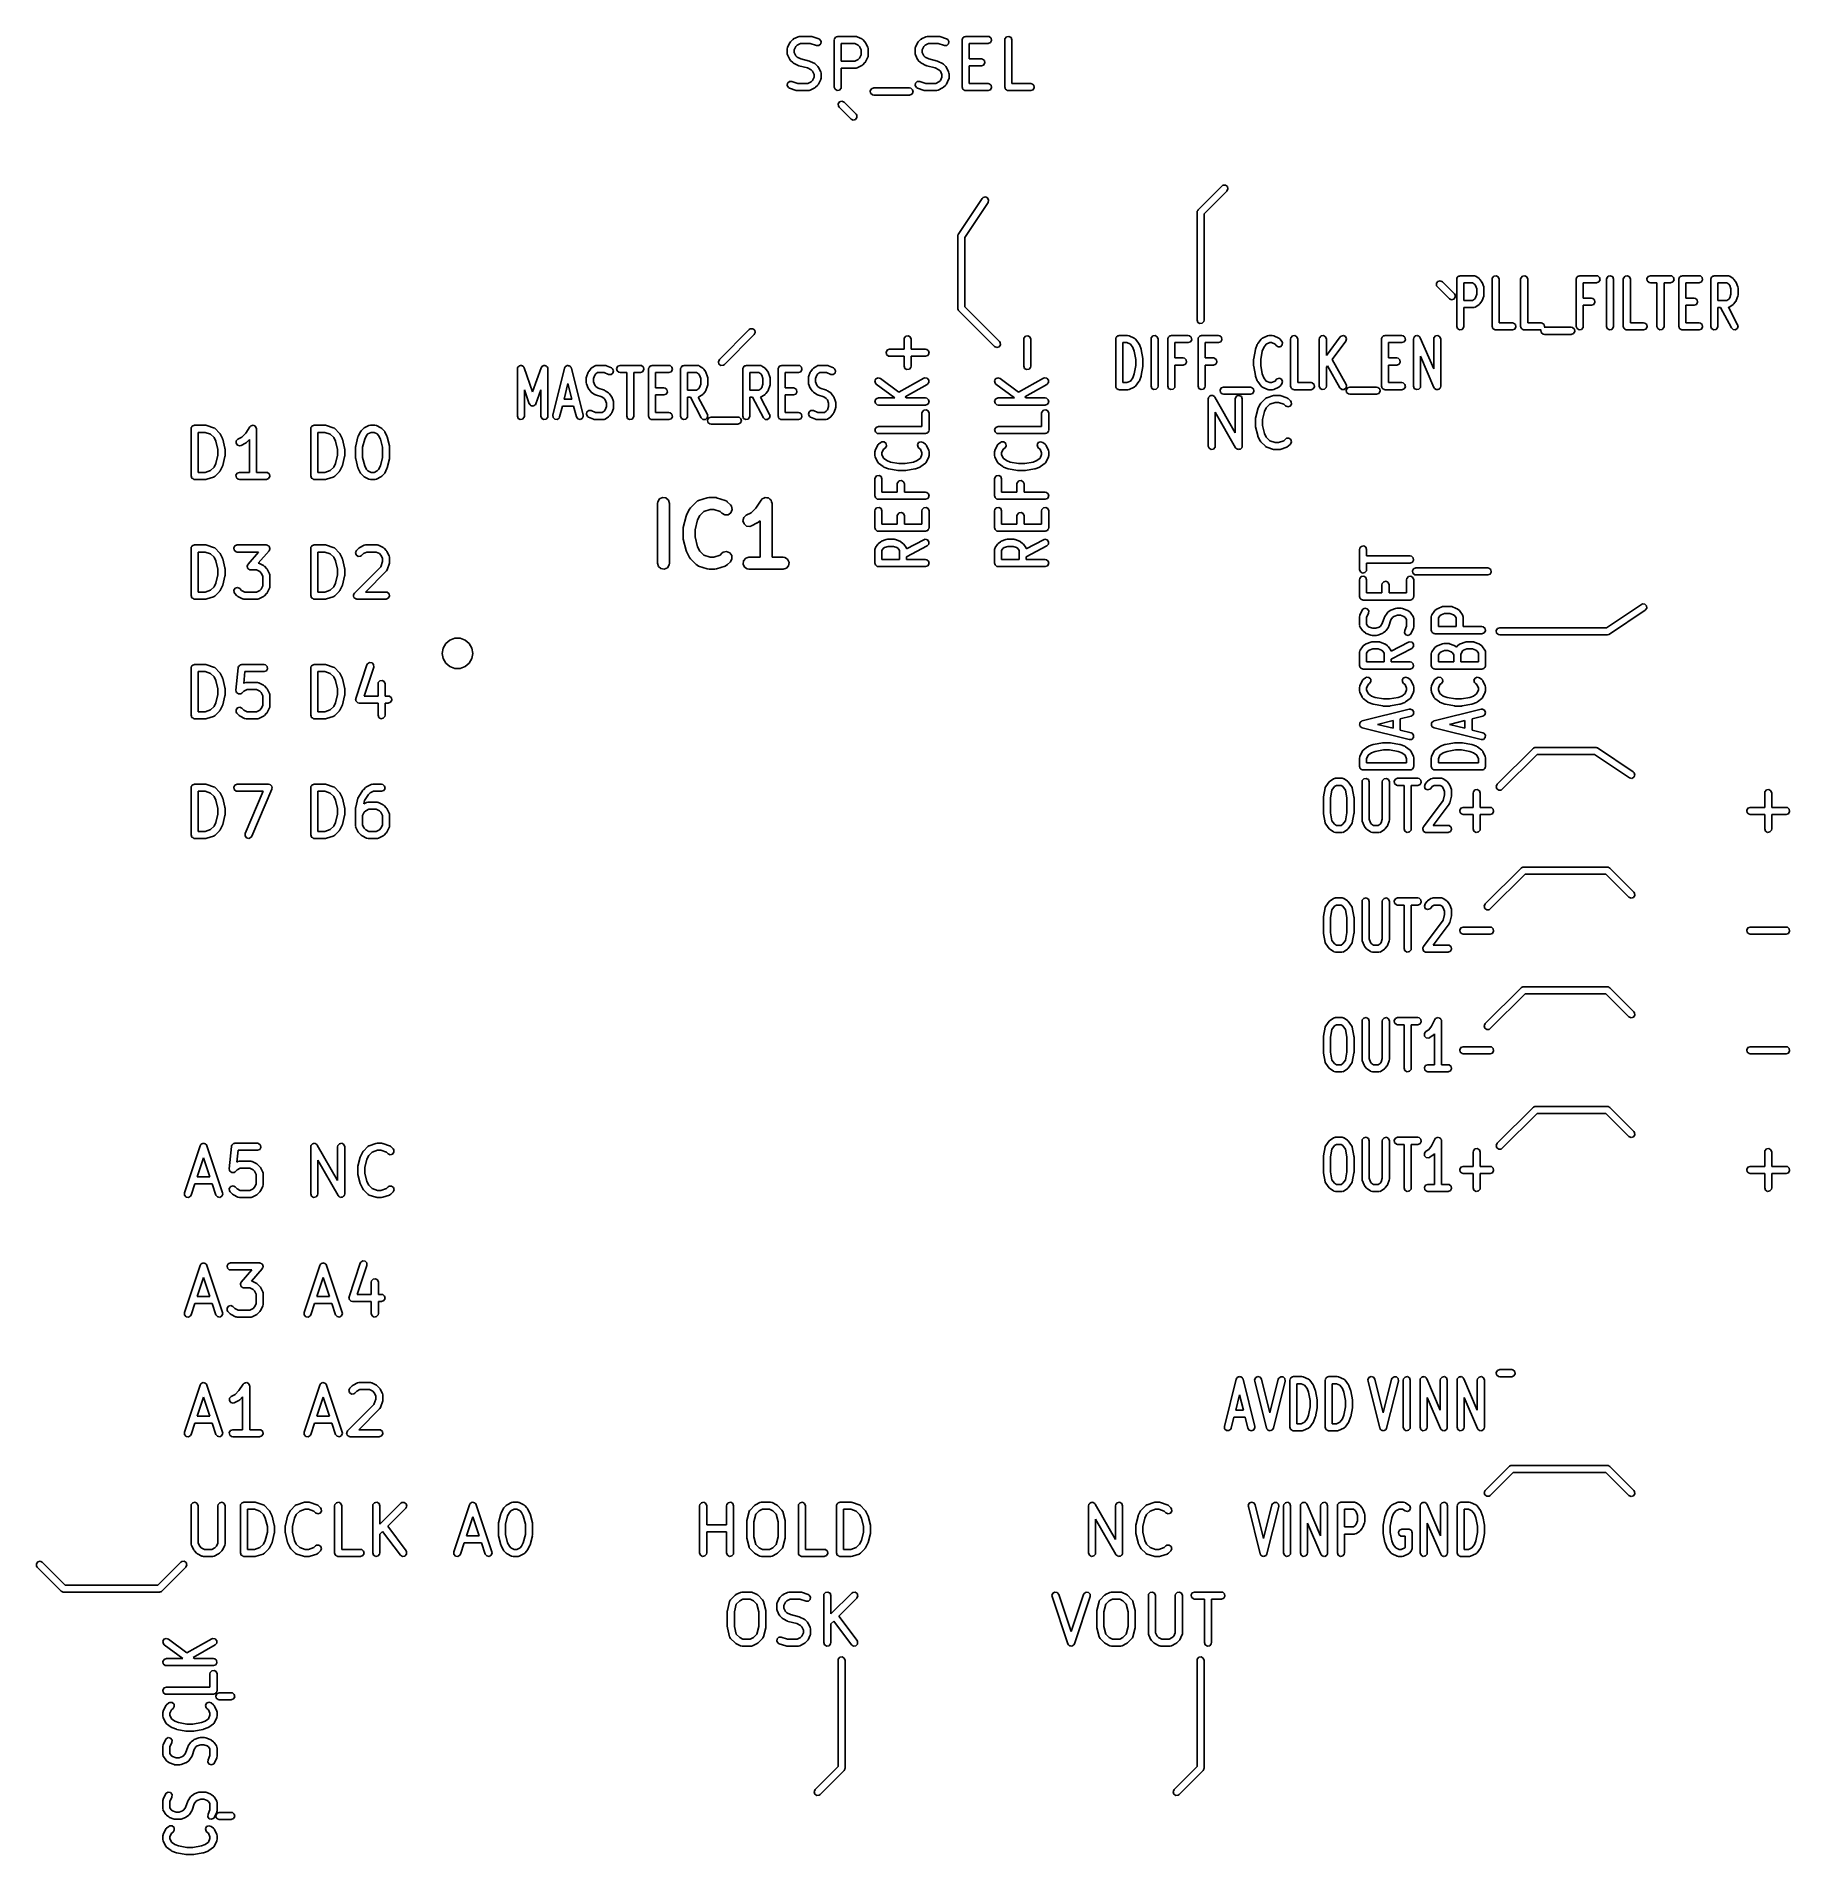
# Model space of a CAD drawing. Extents: x 6.63 to 8.09, y -3.77 to -2.25.
import ezdxf

# ---------------------------------------------------------------- set-up
doc = ezdxf.new("R2010")
doc.units = 0
doc.header["$MEASUREMENT"] = 0
doc.layers.add('BLACK', color=7, linetype='CONTINUOUS')

msp = doc.modelspace()

# ---------------------------------------------------------------- linework, layer by layer
at = {"layer": 'BLACK', "linetype": 'CONTINUOUS'}
for p, q in [((7.25455, -2.26331), (7.25472, -2.2623)), ((7.25455, -2.26706), (7.25455, -2.26331)), ((7.25472, -2.2623), (7.25484, -2.26217)), ((7.25484, -2.26217), (7.25486, -2.26199)), ((7.25486, -2.26199), (7.25673, -2.25824)), ((7.25673, -2.25824), (7.25726, -2.25753)), ((7.25726, -2.25753), (7.25729, -2.25747)), ((7.25729, -2.25747), (7.25916, -2.2556)), ((7.25916, -2.2556), (7.25988, -2.25509)), ((7.25988, -2.25509), (7.25993, -2.25505)), ((7.25993, -2.25505), (7.26368, -2.25317)), ((7.2618, -2.26131), (7.26045, -2.26401)), ((7.26045, -2.26401), (7.26045, -2.26636)), ((7.263, -2.26011), (7.2618, -2.26131)), ((7.2657, -2.25876), (7.263, -2.26011)), ((7.26368, -2.25317), (7.26466, -2.25288)), ((7.26466, -2.25288), (7.26483, -2.25292)), ((7.26483, -2.25292), (7.265, -2.25286)), ((7.265, -2.25286), (7.27437, -2.25286)), ((7.27389, -2.25876), (7.2657, -2.25876)), ((7.27906, -2.26049), (7.27389, -2.25876)), ((7.27437, -2.25286), (7.27524, -2.25301)), ((7.27524, -2.25301), (7.27531, -2.25301)), ((7.27531, -2.25301), (7.28093, -2.25489)), ((7.28108, -2.26043), (7.27906, -2.26049)), ((7.28093, -2.25489), (7.28183, -2.25537)), ((7.28259, -2.25909), (7.28108, -2.26043)), ((7.28183, -2.25537), (7.28289, -2.25709)), ((7.28289, -2.25709), (7.28259, -2.25909)), ((7.29392, -2.25581), (7.29398, -2.25543)), ((7.29392, -2.29518), (7.29392, -2.25581)), ((7.29396, -2.2553), (7.29403, -2.25519)), ((7.29398, -2.25543), (7.29396, -2.2553)), ((7.29403, -2.25519), (7.29409, -2.2548)), ((7.29409, -2.2548), (7.29459, -2.25421)), ((7.29459, -2.25421), (7.29497, -2.25355)), ((7.29497, -2.25355), (7.29522, -2.25346)), ((7.29522, -2.25346), (7.29539, -2.25325)), ((7.29539, -2.25325), (7.29615, -2.25312)), ((7.29615, -2.25312), (7.29687, -2.25286)), ((7.29687, -2.25286), (7.31187, -2.25286)), ((7.29982, -2.25876), (7.29982, -2.27348)), ((7.31117, -2.25876), (7.29982, -2.25876)), ((7.31387, -2.26011), (7.31117, -2.25876)), ((7.31187, -2.25286), (7.31288, -2.25304)), ((7.31288, -2.25304), (7.31301, -2.25315)), ((7.31301, -2.25315), (7.31319, -2.25317)), ((7.31319, -2.25317), (7.31694, -2.25505)), ((7.31506, -2.26131), (7.31387, -2.26011)), ((7.31641, -2.26401), (7.31506, -2.26131)), ((7.31641, -2.26824), (7.31641, -2.26401)), ((7.31694, -2.25505), (7.31765, -2.25557)), ((7.31765, -2.25557), (7.3177, -2.2556)), ((7.3177, -2.2556), (7.31958, -2.25747)), ((7.31958, -2.25747), (7.32009, -2.2582)), ((7.32009, -2.2582), (7.32013, -2.25824)), ((7.32013, -2.25824), (7.32201, -2.26199)), ((7.32201, -2.26199), (7.3223, -2.26297)), ((7.3223, -2.26297), (7.32226, -2.26314)), ((7.32226, -2.26314), (7.32232, -2.26331)), ((7.32232, -2.26331), (7.32232, -2.26894)), ((7.36141, -2.26331), (7.36159, -2.2623)), ((7.36141, -2.26706), (7.36141, -2.26331)), ((7.36159, -2.2623), (7.3617, -2.26217)), ((7.3617, -2.26217), (7.36172, -2.26199)), ((7.36172, -2.26199), (7.36359, -2.25824)), ((7.36359, -2.25824), (7.36412, -2.25753)), ((7.36412, -2.25753), (7.36415, -2.25747)), ((7.36415, -2.25747), (7.36602, -2.2556)), ((7.36602, -2.2556), (7.36675, -2.25509)), ((7.36675, -2.25509), (7.36679, -2.25505)), ((7.36679, -2.25505), (7.37054, -2.25317)), ((7.36866, -2.26131), (7.36731, -2.26401)), ((7.36731, -2.26401), (7.36731, -2.26636)), ((7.36986, -2.26011), (7.36866, -2.26131)), ((7.37256, -2.25876), (7.36986, -2.26011)), ((7.37054, -2.25317), (7.37152, -2.25288)), ((7.37152, -2.25288), (7.37169, -2.25292)), ((7.37169, -2.25292), (7.37186, -2.25286)), ((7.37186, -2.25286), (7.38123, -2.25286)), ((7.38075, -2.25876), (7.37256, -2.25876)), ((7.38592, -2.26049), (7.38075, -2.25876)), ((7.38123, -2.25286), (7.3821, -2.25301)), ((7.3821, -2.25301), (7.38217, -2.25301)), ((7.38217, -2.25301), (7.38779, -2.25489)), ((7.38794, -2.26043), (7.38592, -2.26049)), ((7.38779, -2.25489), (7.38869, -2.25537)), ((7.38945, -2.25909), (7.38794, -2.26043)), ((7.38869, -2.25537), (7.38975, -2.25709)), ((7.38975, -2.25709), (7.38945, -2.25909)), ((7.40078, -2.25581), (7.40085, -2.25543)), ((7.40078, -2.29518), (7.40078, -2.25581)), ((7.40082, -2.2553), (7.40089, -2.25519)), ((7.40085, -2.25543), (7.40082, -2.2553)), ((7.40089, -2.25519), (7.40096, -2.2548)), ((7.40096, -2.2548), (7.40145, -2.25421)), ((7.40145, -2.25421), (7.40183, -2.25355)), ((7.40183, -2.25355), (7.40208, -2.25346)), ((7.40208, -2.25346), (7.40225, -2.25325)), ((7.40225, -2.25325), (7.40301, -2.25312)), ((7.40301, -2.25312), (7.40373, -2.25286)), ((7.40373, -2.25286), (7.42248, -2.25286)), ((7.42248, -2.25876), (7.40668, -2.25876)), ((7.40668, -2.25876), (7.40668, -2.27161)), ((7.42248, -2.25286), (7.42349, -2.25304)), ((7.42438, -2.25807), (7.42248, -2.25876)), ((7.42349, -2.25304), (7.42504, -2.25434)), ((7.42539, -2.25632), (7.42438, -2.25807)), ((7.42504, -2.25434), (7.42539, -2.25632)), ((7.4364, -2.25581), (7.43658, -2.2548)), ((7.4364, -2.29518), (7.4364, -2.25581)), ((7.43658, -2.2548), (7.43787, -2.25325)), ((7.43787, -2.25325), (7.43986, -2.2529)), ((7.43986, -2.2529), (7.44161, -2.25391)), ((7.44161, -2.25391), (7.4423, -2.25581)), ((7.4423, -2.25581), (7.4423, -2.29223)), ((7.25461, -2.26723), (7.25455, -2.26706)), ((7.25457, -2.2674), (7.25461, -2.26723)), ((7.25486, -2.26838), (7.25457, -2.2674)), ((7.25673, -2.27213), (7.25486, -2.26838)), ((7.25678, -2.27217), (7.25673, -2.27213)), ((7.25729, -2.2729), (7.25678, -2.27217)), ((7.25916, -2.27477), (7.25729, -2.2729)), ((7.25922, -2.2748), (7.25916, -2.27477)), ((7.25993, -2.27533), (7.25922, -2.2748)), ((7.26368, -2.2772), (7.25993, -2.27533)), ((7.26045, -2.26636), (7.2618, -2.26906)), ((7.2618, -2.26906), (7.263, -2.27026)), ((7.263, -2.27026), (7.26603, -2.27177)), ((7.26382, -2.27722), (7.26368, -2.2772)), ((7.26428, -2.27742), (7.26382, -2.27722)), ((7.27147, -2.27922), (7.26428, -2.27742)), ((7.26603, -2.27177), (7.27321, -2.27357)), ((7.27321, -2.27357), (7.27368, -2.27378)), ((7.27368, -2.27378), (7.27382, -2.27379)), ((7.27382, -2.27379), (7.27757, -2.27567)), ((7.27757, -2.27567), (7.27828, -2.27619)), ((7.27828, -2.27619), (7.27833, -2.27622)), ((7.27833, -2.27622), (7.28021, -2.2781)), ((7.28021, -2.2781), (7.28072, -2.27882)), ((7.28072, -2.27882), (7.28076, -2.27886)), ((7.28076, -2.27886), (7.28264, -2.28261)), ((7.29982, -2.27348), (7.31117, -2.27348)), ((7.31117, -2.27348), (7.31387, -2.27213)), ((7.31319, -2.27908), (7.3122, -2.27937)), ((7.31694, -2.2772), (7.31319, -2.27908)), ((7.31387, -2.27213), (7.31506, -2.27094)), ((7.31506, -2.27094), (7.31641, -2.26824)), ((7.31698, -2.27715), (7.31694, -2.2772)), ((7.3177, -2.27665), (7.31698, -2.27715)), ((7.31958, -2.27477), (7.3177, -2.27665)), ((7.31961, -2.27471), (7.31958, -2.27477)), ((7.32013, -2.27401), (7.31961, -2.27471)), ((7.32201, -2.27026), (7.32013, -2.27401)), ((7.32203, -2.27008), (7.32201, -2.27026)), ((7.32214, -2.26995), (7.32203, -2.27008)), ((7.32232, -2.26894), (7.32214, -2.26995)), ((7.36147, -2.26723), (7.36141, -2.26706)), ((7.36143, -2.2674), (7.36147, -2.26723)), ((7.36172, -2.26838), (7.36143, -2.2674)), ((7.36359, -2.27213), (7.36172, -2.26838)), ((7.36364, -2.27217), (7.36359, -2.27213)), ((7.36415, -2.2729), (7.36364, -2.27217)), ((7.36602, -2.27477), (7.36415, -2.2729)), ((7.36608, -2.2748), (7.36602, -2.27477)), ((7.36679, -2.27533), (7.36608, -2.2748)), ((7.37054, -2.2772), (7.36679, -2.27533)), ((7.36731, -2.26636), (7.36866, -2.26906)), ((7.36866, -2.26906), (7.36986, -2.27026)), ((7.36986, -2.27026), (7.37289, -2.27177)), ((7.37068, -2.27722), (7.37054, -2.2772)), ((7.37114, -2.27742), (7.37068, -2.27722)), ((7.37833, -2.27922), (7.37114, -2.27742)), ((7.37289, -2.27177), (7.38007, -2.27357)), ((7.38007, -2.27357), (7.38054, -2.27378)), ((7.38054, -2.27378), (7.38068, -2.27379)), ((7.38068, -2.27379), (7.38443, -2.27567)), ((7.38443, -2.27567), (7.38514, -2.27619)), ((7.38514, -2.27619), (7.3852, -2.27622)), ((7.3852, -2.27622), (7.38707, -2.2781)), ((7.38707, -2.2781), (7.38758, -2.27882)), ((7.38758, -2.27882), (7.38762, -2.27886)), ((7.38762, -2.27886), (7.3895, -2.28261)), ((7.40668, -2.27161), (7.41685, -2.27161)), ((7.41685, -2.27751), (7.40668, -2.27751)), ((7.40668, -2.27751), (7.40668, -2.29223)), ((7.41685, -2.27161), (7.41786, -2.27178)), ((7.41875, -2.27682), (7.41685, -2.27751)), ((7.41786, -2.27178), (7.41941, -2.27308)), ((7.41976, -2.27507), (7.41875, -2.27682)), ((7.41941, -2.27308), (7.41976, -2.27507)), ((7.25461, -2.2939), (7.2549, -2.2919)), ((7.25566, -2.29562), (7.25461, -2.2939)), ((7.2549, -2.2919), (7.25641, -2.29056)), ((7.25641, -2.29056), (7.25843, -2.29051)), ((7.25843, -2.29051), (7.2636, -2.29223)), ((7.2636, -2.29223), (7.2718, -2.29223)), ((7.2745, -2.28074), (7.27147, -2.27922)), ((7.2718, -2.29223), (7.2745, -2.29088)), ((7.27569, -2.28193), (7.2745, -2.28074)), ((7.2745, -2.29088), (7.27569, -2.28968)), ((7.27704, -2.28463), (7.27569, -2.28193)), ((7.27569, -2.28968), (7.27704, -2.28699)), ((7.27704, -2.28699), (7.27704, -2.28463)), ((7.28021, -2.29352), (7.27833, -2.29539)), ((7.28024, -2.29346), (7.28021, -2.29352)), ((7.28076, -2.29275), (7.28024, -2.29346)), ((7.28264, -2.289), (7.28076, -2.29275)), ((7.28264, -2.28261), (7.28293, -2.2836)), ((7.28266, -2.28883), (7.28264, -2.289)), ((7.28277, -2.28869), (7.28266, -2.28883)), ((7.28295, -2.28768), (7.28277, -2.28869)), ((7.28293, -2.2836), (7.28289, -2.28377)), ((7.28289, -2.28377), (7.28295, -2.28393)), ((7.28295, -2.28393), (7.28295, -2.28768)), ((7.31187, -2.27939), (7.29982, -2.27939)), ((7.29982, -2.27939), (7.29982, -2.29518)), ((7.31203, -2.27933), (7.31187, -2.27939)), ((7.3122, -2.27937), (7.31203, -2.27933)), ((7.36147, -2.2939), (7.36176, -2.2919)), ((7.36253, -2.29562), (7.36147, -2.2939)), ((7.36176, -2.2919), (7.36328, -2.29056)), ((7.36328, -2.29056), (7.36529, -2.29051)), ((7.36529, -2.29051), (7.37046, -2.29223)), ((7.37046, -2.29223), (7.37866, -2.29223)), ((7.38136, -2.28074), (7.37833, -2.27922)), ((7.37866, -2.29223), (7.38136, -2.29088)), ((7.38256, -2.28193), (7.38136, -2.28074)), ((7.38136, -2.29088), (7.38256, -2.28968)), ((7.38391, -2.28463), (7.38256, -2.28193)), ((7.38256, -2.28968), (7.38391, -2.28699)), ((7.38391, -2.28699), (7.38391, -2.28463)), ((7.38707, -2.29352), (7.3852, -2.29539)), ((7.3871, -2.29346), (7.38707, -2.29352)), ((7.38762, -2.29275), (7.3871, -2.29346)), ((7.3895, -2.289), (7.38762, -2.29275)), ((7.3895, -2.28261), (7.38979, -2.2836)), ((7.38952, -2.28883), (7.3895, -2.289)), ((7.38963, -2.28869), (7.38952, -2.28883)), ((7.38981, -2.28768), (7.38963, -2.28869)), ((7.38979, -2.2836), (7.38975, -2.28377)), ((7.38975, -2.28377), (7.38981, -2.28393)), ((7.38981, -2.28393), (7.38981, -2.28768)), ((7.40668, -2.29223), (7.42248, -2.29223)), ((7.42248, -2.29223), (7.42349, -2.29241)), ((7.42349, -2.29241), (7.42504, -2.29371)), ((7.42504, -2.29371), (7.42539, -2.29569)), ((7.4423, -2.29223), (7.4581, -2.29223)), ((7.4581, -2.29223), (7.45911, -2.29241)), ((7.45911, -2.29241), (7.46066, -2.29371)), ((7.46066, -2.29371), (7.46101, -2.29569)), ((7.25657, -2.29611), (7.25566, -2.29562)), ((7.26219, -2.29798), (7.25657, -2.29611)), ((7.26225, -2.29798), (7.26219, -2.29798)), ((7.26312, -2.29813), (7.26225, -2.29798)), ((7.2725, -2.29813), (7.26312, -2.29813)), ((7.27266, -2.29807), (7.2725, -2.29813)), ((7.27283, -2.29812), (7.27266, -2.29807)), ((7.27382, -2.29782), (7.27283, -2.29812)), ((7.27757, -2.29595), (7.27382, -2.29782)), ((7.27761, -2.2959), (7.27757, -2.29595)), ((7.27833, -2.29539), (7.27761, -2.2959)), ((7.29461, -2.29708), (7.29392, -2.29518)), ((7.29636, -2.29809), (7.29461, -2.29708)), ((7.29835, -2.29774), (7.29636, -2.29809)), ((7.29715, -2.30924), (7.29831, -2.30758)), ((7.29732, -2.31125), (7.29715, -2.30924)), ((7.29831, -2.30758), (7.30026, -2.30706)), ((7.29964, -2.29619), (7.29835, -2.29774)), ((7.29982, -2.29518), (7.29964, -2.29619)), ((7.30026, -2.30706), (7.30209, -2.30791)), ((7.30209, -2.30791), (7.31209, -2.31791)), ((7.32396, -2.29842), (7.32497, -2.29667)), ((7.32431, -2.30041), (7.32396, -2.29842)), ((7.32586, -2.30171), (7.32431, -2.30041)), ((7.32497, -2.29667), (7.32687, -2.29598)), ((7.32687, -2.30188), (7.32586, -2.30171)), ((7.32687, -2.29598), (7.35686, -2.29598)), ((7.35686, -2.30188), (7.32687, -2.30188)), ((7.35686, -2.29598), (7.35787, -2.29616)), ((7.35876, -2.30119), (7.35686, -2.30188)), ((7.35787, -2.29616), (7.35942, -2.29745)), ((7.35977, -2.29944), (7.35876, -2.30119)), ((7.35942, -2.29745), (7.35977, -2.29944)), ((7.36343, -2.29611), (7.36253, -2.29562)), ((7.36905, -2.29798), (7.36343, -2.29611)), ((7.36912, -2.29798), (7.36905, -2.29798)), ((7.36998, -2.29813), (7.36912, -2.29798)), ((7.37936, -2.29813), (7.36998, -2.29813)), ((7.37952, -2.29807), (7.37936, -2.29813)), ((7.3797, -2.29812), (7.37952, -2.29807)), ((7.38068, -2.29782), (7.3797, -2.29812)), ((7.38443, -2.29595), (7.38068, -2.29782)), ((7.38447, -2.2959), (7.38443, -2.29595)), ((7.3852, -2.29539), (7.38447, -2.2959)), ((7.40104, -2.2959), (7.40078, -2.29518)), ((7.40117, -2.29666), (7.40104, -2.2959)), ((7.40138, -2.29683), (7.40117, -2.29666)), ((7.40147, -2.29708), (7.40138, -2.29683)), ((7.40213, -2.29746), (7.40147, -2.29708)), ((7.40272, -2.29796), (7.40213, -2.29746)), ((7.4031, -2.29802), (7.40272, -2.29796)), ((7.40322, -2.29809), (7.4031, -2.29802)), ((7.40335, -2.29807), (7.40322, -2.29809)), ((7.40373, -2.29813), (7.40335, -2.29807)), ((7.42248, -2.29813), (7.40373, -2.29813)), ((7.42438, -2.29744), (7.42248, -2.29813)), ((7.42539, -2.29569), (7.42438, -2.29744)), ((7.43666, -2.2959), (7.4364, -2.29518)), ((7.43679, -2.29666), (7.43666, -2.2959)), ((7.437, -2.29683), (7.43679, -2.29666)), ((7.43709, -2.29708), (7.437, -2.29683)), ((7.43775, -2.29746), (7.43709, -2.29708)), ((7.43834, -2.29796), (7.43775, -2.29746)), ((7.43872, -2.29802), (7.43834, -2.29796)), ((7.43884, -2.29809), (7.43872, -2.29802)), ((7.43897, -2.29807), (7.43884, -2.29809)), ((7.43935, -2.29813), (7.43897, -2.29807)), ((7.4581, -2.29813), (7.43935, -2.29813)), ((7.46, -2.29744), (7.4581, -2.29813)), ((7.46101, -2.29569), (7.46, -2.29744)), ((7.29791, -2.31209), (7.29732, -2.31125)), ((7.30791, -2.32209), (7.29791, -2.31209)), ((7.30974, -2.32294), (7.30791, -2.32209)), ((7.31169, -2.32242), (7.30974, -2.32294)), ((7.31285, -2.32076), (7.31169, -2.32242)), ((7.31209, -2.31791), (7.31268, -2.31875)), ((7.31268, -2.31875), (7.31285, -2.32076)), ((7.59791, -2.39791), (7.61791, -2.37791)), ((7.62209, -2.38209), (7.60295, -2.40122)), ((7.61791, -2.37791), (7.61875, -2.37732)), ((7.61875, -2.37732), (7.62076, -2.37715)), ((7.62076, -2.37715), (7.62242, -2.37831)), ((7.62294, -2.38026), (7.62209, -2.38209)), ((7.62242, -2.37831), (7.62294, -2.38026)), ((7.39754, -2.41836), (7.41754, -2.38836)), ((7.42246, -2.39164), (7.40295, -2.42089)), ((7.41754, -2.38836), (7.41825, -2.38762)), ((7.41825, -2.38762), (7.42019, -2.38705)), ((7.42019, -2.38705), (7.42204, -2.38786)), ((7.42204, -2.38786), (7.42293, -2.38968)), ((7.42293, -2.38968), (7.42246, -2.39164)), ((7.59705, -2.4), (7.59708, -2.39982)), ((7.59705, -2.49), (7.59705, -2.4)), ((7.59706, -2.39974), (7.59711, -2.39962)), ((7.59708, -2.39982), (7.59706, -2.39974)), ((7.59711, -2.39962), (7.59723, -2.39899)), ((7.59723, -2.39899), (7.59764, -2.3985)), ((7.59764, -2.3985), (7.59791, -2.39791)), ((7.60295, -2.40122), (7.60295, -2.49)), ((7.39705, -2.42), (7.39723, -2.41899)), ((7.39705, -2.48), (7.39705, -2.42)), ((7.39723, -2.41899), (7.39746, -2.41871)), ((7.39746, -2.41871), (7.39754, -2.41836)), ((7.40295, -2.42089), (7.40295, -2.47878)), ((7.79715, -2.45924), (7.79831, -2.45758)), ((7.79732, -2.46125), (7.79715, -2.45924)), ((7.79791, -2.46209), (7.79732, -2.46125)), ((7.79831, -2.45758), (7.80026, -2.45706)), ((7.80026, -2.45706), (7.80209, -2.45791)), ((7.80209, -2.45791), (7.81209, -2.46791)), ((7.81408, -2.45581), (7.81415, -2.45543)), ((7.81408, -2.49518), (7.81408, -2.45581)), ((7.81412, -2.4553), (7.81419, -2.45519)), ((7.81415, -2.45543), (7.81412, -2.4553)), ((7.81419, -2.45519), (7.81426, -2.4548)), ((7.81426, -2.4548), (7.81475, -2.45421)), ((7.81475, -2.45421), (7.81513, -2.45355)), ((7.81513, -2.45355), (7.81538, -2.45346)), ((7.81538, -2.45346), (7.81555, -2.45325)), ((7.81555, -2.45325), (7.81631, -2.45312)), ((7.81631, -2.45312), (7.81703, -2.45286)), ((7.81703, -2.45286), (7.82828, -2.45286)), ((7.81998, -2.45876), (7.81998, -2.47348)), ((7.82738, -2.45876), (7.81998, -2.45876)), ((7.82903, -2.45986), (7.82738, -2.45876)), ((7.82828, -2.45286), (7.82929, -2.45304)), ((7.82988, -2.46099), (7.82903, -2.45986)), ((7.82929, -2.45304), (7.82957, -2.45327)), ((7.82957, -2.45327), (7.82992, -2.45335)), ((7.83095, -2.46385), (7.82988, -2.46099)), ((7.82992, -2.45335), (7.83273, -2.45523)), ((7.83273, -2.45523), (7.83343, -2.4559)), ((7.83343, -2.4559), (7.83345, -2.45591)), ((7.83345, -2.45591), (7.83486, -2.45779)), ((7.83486, -2.45779), (7.83519, -2.45844)), ((7.83519, -2.45844), (7.83526, -2.45852)), ((7.83526, -2.45852), (7.83667, -2.46227)), ((7.84361, -2.45581), (7.84378, -2.4548)), ((7.84361, -2.49518), (7.84361, -2.45581)), ((7.84378, -2.4548), (7.84508, -2.45325)), ((7.84508, -2.45325), (7.84707, -2.4529)), ((7.84707, -2.4529), (7.84882, -2.45391)), ((7.84882, -2.45391), (7.84951, -2.45581)), ((7.84951, -2.45581), (7.84951, -2.49223)), ((7.86751, -2.45581), (7.86769, -2.4548)), ((7.86751, -2.49518), (7.86751, -2.45581)), ((7.86769, -2.4548), (7.86898, -2.45325)), ((7.86898, -2.45325), (7.87097, -2.4529)), ((7.87097, -2.4529), (7.87272, -2.45391)), ((7.87272, -2.45391), (7.87341, -2.45581)), ((7.87341, -2.45581), (7.87341, -2.49223)), ((7.91391, -2.45581), (7.91398, -2.45543)), ((7.91391, -2.49518), (7.91391, -2.45581)), ((7.91395, -2.4553), (7.91402, -2.45519)), ((7.91398, -2.45543), (7.91395, -2.4553)), ((7.91402, -2.45519), (7.91409, -2.4548)), ((7.91409, -2.4548), (7.91458, -2.45421)), ((7.91458, -2.45421), (7.91496, -2.45355)), ((7.91496, -2.45355), (7.91521, -2.45346)), ((7.91521, -2.45346), (7.91539, -2.45325)), ((7.91539, -2.45325), (7.91614, -2.45312)), ((7.91614, -2.45312), (7.91686, -2.45286)), ((7.91686, -2.45286), (7.93092, -2.45286)), ((7.93092, -2.45876), (7.91981, -2.45876)), ((7.91981, -2.45876), (7.91981, -2.47161)), ((7.93092, -2.45286), (7.93193, -2.45304)), ((7.93282, -2.45807), (7.93092, -2.45876)), ((7.93193, -2.45304), (7.93348, -2.45434)), ((7.93383, -2.45632), (7.93282, -2.45807)), ((7.93348, -2.45434), (7.93383, -2.45632)), ((7.93922, -2.45581), (7.9394, -2.4548)), ((7.93922, -2.49518), (7.93922, -2.45581)), ((7.9394, -2.4548), (7.94069, -2.45325)), ((7.94069, -2.45325), (7.94268, -2.4529)), ((7.94268, -2.4529), (7.94443, -2.45391)), ((7.94443, -2.45391), (7.94512, -2.45581)), ((7.94512, -2.45581), (7.94512, -2.49518)), ((7.95328, -2.45581), (7.95346, -2.4548)), ((7.95328, -2.49518), (7.95328, -2.45581)), ((7.95346, -2.4548), (7.95476, -2.45325)), ((7.95476, -2.45325), (7.95674, -2.4529)), ((7.95674, -2.4529), (7.95849, -2.45391)), ((7.95849, -2.45391), (7.95918, -2.45581)), ((7.95918, -2.45581), (7.95918, -2.49223)), ((7.97301, -2.4553), (7.97402, -2.45355)), ((7.97336, -2.45729), (7.97301, -2.4553)), ((7.97491, -2.45859), (7.97336, -2.45729)), ((7.97402, -2.45355), (7.97592, -2.45286)), ((7.97592, -2.45876), (7.97491, -2.45859)), ((7.97592, -2.45286), (7.99279, -2.45286)), ((7.9814, -2.45876), (7.97592, -2.45876)), ((7.9814, -2.49518), (7.9814, -2.45876)), ((7.99279, -2.45876), (7.98731, -2.45876)), ((7.98731, -2.45876), (7.98731, -2.49518)), ((7.99279, -2.45286), (7.9938, -2.45304)), ((7.99469, -2.45807), (7.99279, -2.45876)), ((7.9938, -2.45304), (7.99535, -2.45434)), ((7.9957, -2.45632), (7.99469, -2.45807)), ((7.99535, -2.45434), (7.9957, -2.45632)), ((7.99968, -2.45581), (7.99975, -2.45543)), ((7.99968, -2.49518), (7.99968, -2.45581)), ((7.99972, -2.4553), (7.99979, -2.45519)), ((7.99975, -2.45543), (7.99972, -2.4553)), ((7.99979, -2.45519), (7.99986, -2.4548)), ((7.99986, -2.4548), (8.00035, -2.45421)), ((8.00035, -2.45421), (8.00073, -2.45355)), ((8.00073, -2.45355), (8.00098, -2.45346)), ((8.00098, -2.45346), (8.00116, -2.45325)), ((8.00116, -2.45325), (8.00191, -2.45312)), ((8.00191, -2.45312), (8.00263, -2.45286)), ((8.00263, -2.45286), (8.01669, -2.45286)), ((8.01669, -2.45876), (8.00558, -2.45876)), ((8.00558, -2.45876), (8.00558, -2.47161)), ((8.01669, -2.45286), (8.0177, -2.45304)), ((8.01859, -2.45807), (8.01669, -2.45876)), ((8.0177, -2.45304), (8.01925, -2.45434)), ((8.0196, -2.45632), (8.01859, -2.45807)), ((8.01925, -2.45434), (8.0196, -2.45632)), ((8.02639, -2.45581), (8.02646, -2.45543)), ((8.02639, -2.49518), (8.02639, -2.45581)), ((8.02644, -2.4553), (8.02651, -2.45519)), ((8.02646, -2.45543), (8.02644, -2.4553)), ((8.02651, -2.45519), (8.02657, -2.4548)), ((8.02657, -2.4548), (8.02707, -2.45421)), ((8.02707, -2.45421), (8.02745, -2.45355)), ((8.02745, -2.45355), (8.0277, -2.45346)), ((8.0277, -2.45346), (8.02787, -2.45325)), ((8.02787, -2.45325), (8.02863, -2.45312)), ((8.02863, -2.45312), (8.02935, -2.45286)), ((8.02935, -2.45286), (8.0406, -2.45286)), ((8.0323, -2.45876), (8.0323, -2.47348)), ((8.0397, -2.45876), (8.0323, -2.45876)), ((8.04135, -2.45986), (8.0397, -2.45876)), ((8.0406, -2.45286), (8.04161, -2.45304)), ((8.0422, -2.46099), (8.04135, -2.45986)), ((8.04161, -2.45304), (8.04188, -2.45327)), ((8.04188, -2.45327), (8.04223, -2.45335)), ((8.04327, -2.46385), (8.0422, -2.46099)), ((8.04223, -2.45335), (8.04505, -2.45523)), ((8.04505, -2.45523), (8.04575, -2.4559)), ((8.04575, -2.4559), (8.04577, -2.45591)), ((8.04577, -2.45591), (8.04718, -2.45779)), ((8.04718, -2.45779), (8.04751, -2.45844)), ((8.04751, -2.45844), (8.04758, -2.45852)), ((8.04758, -2.45852), (8.04899, -2.46227)), ((7.80791, -2.47209), (7.79791, -2.46209)), ((7.80974, -2.47294), (7.80791, -2.47209)), ((7.81169, -2.47242), (7.80974, -2.47294)), ((7.81285, -2.47076), (7.81169, -2.47242)), ((7.81209, -2.46791), (7.81268, -2.46875)), ((7.81268, -2.46875), (7.81285, -2.47076)), ((7.81998, -2.47348), (7.82738, -2.47348)), ((7.82738, -2.47348), (7.82903, -2.47238)), ((7.82903, -2.47238), (7.82988, -2.47125)), ((7.82988, -2.47125), (7.83095, -2.4684)), ((7.83095, -2.4684), (7.83095, -2.46385)), ((7.83345, -2.47633), (7.83274, -2.47699)), ((7.83486, -2.47446), (7.83345, -2.47633)), ((7.83489, -2.47435), (7.83486, -2.47446)), ((7.83526, -2.47372), (7.83489, -2.47435)), ((7.83667, -2.46997), (7.83526, -2.47372)), ((7.83667, -2.46227), (7.83686, -2.46328)), ((7.83668, -2.46995), (7.83667, -2.46996)), ((7.83667, -2.46996), (7.83667, -2.46997)), ((7.83686, -2.46894), (7.83668, -2.46995)), ((7.83686, -2.46328), (7.83685, -2.4633)), ((7.83685, -2.4633), (7.83686, -2.46331)), ((7.83686, -2.46331), (7.83686, -2.46894)), ((7.91981, -2.47161), (7.9267, -2.47161)), ((7.9267, -2.47161), (7.92771, -2.47178)), ((7.92771, -2.47178), (7.92926, -2.47308)), ((7.92961, -2.47507), (7.9286, -2.47682)), ((7.92926, -2.47308), (7.92961, -2.47507)), ((8.00558, -2.47161), (8.01247, -2.47161)), ((8.01247, -2.47161), (8.01348, -2.47178)), ((8.01348, -2.47178), (8.01503, -2.47308)), ((8.01538, -2.47507), (8.01437, -2.47682)), ((8.01503, -2.47308), (8.01538, -2.47507)), ((8.0323, -2.47348), (8.0397, -2.47348)), ((8.0397, -2.47348), (8.04135, -2.47238)), ((8.04135, -2.47238), (8.0422, -2.47125)), ((8.0422, -2.47125), (8.04327, -2.4684)), ((8.04327, -2.4684), (8.04327, -2.46385)), ((8.04577, -2.47633), (8.04506, -2.47699)), ((8.04718, -2.47446), (8.04577, -2.47633)), ((8.04721, -2.47435), (8.04718, -2.47446)), ((8.04758, -2.47372), (8.04721, -2.47435)), ((8.04899, -2.46997), (8.04758, -2.47372)), ((8.04899, -2.46227), (8.04917, -2.46328)), ((8.049, -2.46995), (8.04899, -2.46996)), ((8.04899, -2.46996), (8.04899, -2.46997)), ((8.04917, -2.46894), (8.049, -2.46995)), ((8.04917, -2.46328), (8.04917, -2.4633)), ((8.04917, -2.4633), (8.04917, -2.46331)), ((8.04917, -2.46331), (8.04917, -2.46894)), ((7.39727, -2.48061), (7.39705, -2.48)), ((7.39732, -2.48125), (7.39727, -2.48061)), ((7.39769, -2.48178), (7.39732, -2.48125)), ((7.39774, -2.4819), (7.39769, -2.48178)), ((7.39781, -2.48194), (7.39774, -2.4819)), ((7.39791, -2.48209), (7.39781, -2.48194)), ((7.42791, -2.51209), (7.39791, -2.48209)), ((7.40295, -2.47878), (7.43209, -2.50791)), ((7.59774, -2.4919), (7.59705, -2.49)), ((7.59949, -2.49291), (7.59774, -2.4919)), ((7.60277, -2.49101), (7.60148, -2.49256)), ((7.60295, -2.49), (7.60277, -2.49101)), ((7.82828, -2.47939), (7.81998, -2.47939)), ((7.81998, -2.47939), (7.81998, -2.49518)), ((7.82862, -2.47926), (7.82828, -2.47939)), ((7.82898, -2.4793), (7.82862, -2.47926)), ((7.82992, -2.47889), (7.82898, -2.4793)), ((7.83273, -2.47702), (7.82992, -2.47889)), ((7.83274, -2.47699), (7.83273, -2.47702)), ((7.9267, -2.47751), (7.91981, -2.47751)), ((7.91981, -2.47751), (7.91981, -2.49518)), ((7.9286, -2.47682), (7.9267, -2.47751)), ((8.01247, -2.47751), (8.00558, -2.47751)), ((8.00558, -2.47751), (8.00558, -2.49223)), ((8.01437, -2.47682), (8.01247, -2.47751)), ((8.03459, -2.47939), (8.0323, -2.47939)), ((8.0323, -2.47939), (8.0323, -2.49518)), ((8.04361, -2.49655), (8.03459, -2.47939)), ((8.04129, -2.4793), (8.04121, -2.47929)), ((8.04121, -2.47929), (8.04883, -2.49381)), ((8.04223, -2.47889), (8.04129, -2.4793)), ((8.04505, -2.47702), (8.04223, -2.47889)), ((8.04506, -2.47699), (8.04505, -2.47702)), ((7.19791, -2.52291), (7.22291, -2.49791)), ((7.22709, -2.50209), (7.20209, -2.52709)), ((7.22291, -2.49791), (7.22375, -2.49732)), ((7.22375, -2.49732), (7.22576, -2.49715)), ((7.22576, -2.49715), (7.22742, -2.49831)), ((7.22794, -2.50026), (7.22709, -2.50209)), ((7.22742, -2.49831), (7.22794, -2.50026)), ((7.35223, -2.50596), (7.35241, -2.50495)), ((7.35223, -2.51426), (7.35223, -2.50596)), ((7.35241, -2.50495), (7.35371, -2.5034)), ((7.35371, -2.5034), (7.3557, -2.50305)), ((7.3557, -2.50305), (7.35745, -2.50406)), ((7.35745, -2.50406), (7.35814, -2.50596)), ((7.35814, -2.50596), (7.35814, -2.51426)), ((7.45223, -2.50596), (7.45241, -2.50495)), ((7.45223, -2.52846), (7.45223, -2.50596)), ((7.45241, -2.50495), (7.45371, -2.5034)), ((7.45371, -2.5034), (7.4557, -2.50305)), ((7.4557, -2.50305), (7.45745, -2.50406)), ((7.45745, -2.50406), (7.45814, -2.50596)), ((7.45814, -2.50596), (7.45814, -2.52846)), ((7.52908, -2.50581), (7.52915, -2.50543)), ((7.52908, -2.54518), (7.52908, -2.50581)), ((7.52912, -2.5053), (7.52919, -2.50519)), ((7.52915, -2.50543), (7.52912, -2.5053)), ((7.52919, -2.50519), (7.52926, -2.5048)), ((7.52926, -2.5048), (7.52975, -2.50421)), ((7.52975, -2.50421), (7.53013, -2.50355)), ((7.53013, -2.50355), (7.53038, -2.50346)), ((7.53038, -2.50346), (7.53055, -2.50325)), ((7.53055, -2.50325), (7.53131, -2.50312)), ((7.53131, -2.50312), (7.53203, -2.50286)), ((7.53203, -2.50286), (7.53906, -2.50286)), ((7.53906, -2.50286), (7.54007, -2.50304)), ((7.54007, -2.50304), (7.54015, -2.50311)), ((7.54015, -2.50311), (7.54026, -2.50311)), ((7.54026, -2.50311), (7.54448, -2.50499)), ((7.54448, -2.50499), (7.54533, -2.50556)), ((7.54533, -2.50556), (7.54544, -2.50578)), ((7.54544, -2.50578), (7.54564, -2.50591)), ((7.54564, -2.50591), (7.54845, -2.50966)), ((7.55861, -2.50581), (7.55878, -2.5048)), ((7.55861, -2.54518), (7.55861, -2.50581)), ((7.55878, -2.5048), (7.56008, -2.50325)), ((7.56008, -2.50325), (7.56207, -2.5029)), ((7.56207, -2.5029), (7.56382, -2.50391)), ((7.56382, -2.50391), (7.56451, -2.50581)), ((7.56451, -2.50581), (7.56451, -2.54518)), ((7.57267, -2.50581), (7.57273, -2.50543)), ((7.57267, -2.54518), (7.57267, -2.50581)), ((7.57271, -2.5053), (7.57278, -2.50519)), ((7.57273, -2.50543), (7.57271, -2.5053)), ((7.57278, -2.50519), (7.57284, -2.5048)), ((7.57284, -2.5048), (7.57334, -2.50421)), ((7.57334, -2.50421), (7.57372, -2.50355)), ((7.57372, -2.50355), (7.57397, -2.50346)), ((7.57397, -2.50346), (7.57414, -2.50325)), ((7.57414, -2.50325), (7.5749, -2.50312)), ((7.5749, -2.50312), (7.57562, -2.50286)), ((7.57562, -2.50286), (7.58968, -2.50286)), ((7.58968, -2.50286), (7.59069, -2.50304)), ((7.59069, -2.50304), (7.59224, -2.50434)), ((7.59259, -2.50632), (7.59158, -2.50807)), ((7.59224, -2.50434), (7.59259, -2.50632)), ((7.59798, -2.50581), (7.59804, -2.50543)), ((7.59798, -2.54518), (7.59798, -2.50581)), ((7.59802, -2.5053), (7.59809, -2.50519)), ((7.59804, -2.50543), (7.59802, -2.5053)), ((7.59809, -2.50519), (7.59815, -2.5048)), ((7.59815, -2.5048), (7.59865, -2.50421)), ((7.59865, -2.50421), (7.59903, -2.50355)), ((7.59903, -2.50355), (7.59928, -2.50346)), ((7.59928, -2.50346), (7.59945, -2.50325)), ((7.59945, -2.50325), (7.60021, -2.50312)), ((7.60148, -2.49256), (7.59949, -2.49291)), ((7.60021, -2.50312), (7.60093, -2.50286)), ((7.60093, -2.50286), (7.61499, -2.50286)), ((7.61499, -2.50286), (7.616, -2.50304)), ((7.616, -2.50304), (7.61755, -2.50434)), ((7.6179, -2.50632), (7.61689, -2.50807)), ((7.61755, -2.50434), (7.6179, -2.50632)), ((7.64778, -2.50966), (7.65059, -2.50591)), ((7.65059, -2.50591), (7.65134, -2.50521)), ((7.65134, -2.50521), (7.65158, -2.50516)), ((7.65158, -2.50516), (7.65175, -2.50499)), ((7.65175, -2.50499), (7.65597, -2.50311)), ((7.65597, -2.50311), (7.65697, -2.50287)), ((7.65697, -2.50287), (7.65707, -2.5029)), ((7.65707, -2.5029), (7.65717, -2.50286)), ((7.65717, -2.50286), (7.65998, -2.50286)), ((7.65998, -2.50286), (7.66099, -2.50304)), ((7.66099, -2.50304), (7.66108, -2.50311)), ((7.66108, -2.50311), (7.66118, -2.50311)), ((7.66118, -2.50311), (7.6654, -2.50499)), ((7.6654, -2.50499), (7.66625, -2.50556)), ((7.66625, -2.50556), (7.66636, -2.50578)), ((7.66636, -2.50578), (7.66656, -2.50591)), ((7.66656, -2.50591), (7.66797, -2.50779)), ((7.67531, -2.50581), (7.67549, -2.5048)), ((7.67531, -2.54518), (7.67531, -2.50581)), ((7.67549, -2.5048), (7.67679, -2.50325)), ((7.67679, -2.50325), (7.67877, -2.5029)), ((7.67877, -2.5029), (7.68052, -2.50391)), ((7.68052, -2.50391), (7.68121, -2.50581)), ((7.68121, -2.50581), (7.68121, -2.54223)), ((7.69921, -2.50581), (7.69939, -2.5048)), ((7.69921, -2.54518), (7.69921, -2.50581)), ((7.69939, -2.5048), (7.70069, -2.50325)), ((7.70069, -2.50325), (7.70268, -2.5029)), ((7.70268, -2.5029), (7.70443, -2.50391)), ((7.70443, -2.50391), (7.70512, -2.50581)), ((7.70512, -2.51945), (7.71668, -2.50404)), ((7.70512, -2.50581), (7.70512, -2.51945)), ((7.71668, -2.50404), (7.71742, -2.50334)), ((7.71742, -2.50334), (7.71939, -2.50288)), ((7.71939, -2.50288), (7.72119, -2.50379)), ((7.72119, -2.50379), (7.72199, -2.50565)), ((7.72199, -2.50565), (7.7214, -2.50758)), ((7.75124, -2.50581), (7.7513, -2.50543)), ((7.75124, -2.54518), (7.75124, -2.50581)), ((7.75128, -2.5053), (7.75135, -2.50519)), ((7.7513, -2.50543), (7.75128, -2.5053)), ((7.75135, -2.50519), (7.75142, -2.5048)), ((7.75142, -2.5048), (7.75191, -2.50421)), ((7.75191, -2.50421), (7.75229, -2.50355)), ((7.75229, -2.50355), (7.75254, -2.50346)), ((7.75254, -2.50346), (7.75271, -2.50325)), ((7.75271, -2.50325), (7.75347, -2.50312)), ((7.75347, -2.50312), (7.75419, -2.50286)), ((7.75419, -2.50286), (7.76825, -2.50286)), ((7.76825, -2.50286), (7.76926, -2.50304)), ((7.76926, -2.50304), (7.77081, -2.50434)), ((7.77116, -2.50632), (7.77015, -2.50807)), ((7.77081, -2.50434), (7.77116, -2.50632)), ((7.77795, -2.50581), (7.77813, -2.5048)), ((7.77795, -2.54518), (7.77795, -2.50581)), ((7.77813, -2.5048), (7.77841, -2.50446)), ((7.77841, -2.50446), (7.77854, -2.50404)), ((7.77854, -2.50404), (7.77904, -2.50371)), ((7.77904, -2.50371), (7.77943, -2.50325)), ((7.77943, -2.50325), (7.77986, -2.50318)), ((7.77986, -2.50318), (7.78023, -2.50294)), ((7.78023, -2.50294), (7.78083, -2.50301)), ((7.78083, -2.50301), (7.78142, -2.5029)), ((7.78142, -2.5029), (7.7818, -2.50312)), ((7.7818, -2.50312), (7.78224, -2.50318)), ((7.78224, -2.50318), (7.78265, -2.50361)), ((7.78265, -2.50361), (7.78317, -2.50391)), ((7.78317, -2.50391), (7.78332, -2.50433)), ((7.78332, -2.50433), (7.78362, -2.50465)), ((7.78362, -2.50465), (7.79483, -2.5308)), ((7.79483, -2.50581), (7.795, -2.5048)), ((7.79483, -2.5308), (7.79483, -2.50581)), ((7.795, -2.5048), (7.7963, -2.50325)), ((7.7963, -2.50325), (7.79829, -2.5029)), ((7.79829, -2.5029), (7.80004, -2.50391)), ((7.80004, -2.50391), (7.80073, -2.50581)), ((7.80073, -2.50581), (7.80073, -2.54518)), ((7.81477, -2.49708), (7.81408, -2.49518)), ((7.81652, -2.49809), (7.81477, -2.49708)), ((7.81851, -2.49774), (7.81652, -2.49809)), ((7.81981, -2.49619), (7.81851, -2.49774)), ((7.81998, -2.49518), (7.81981, -2.49619)), ((7.84387, -2.4959), (7.84361, -2.49518)), ((7.844, -2.49666), (7.84387, -2.4959)), ((7.8442, -2.49683), (7.844, -2.49666)), ((7.8443, -2.49708), (7.8442, -2.49683)), ((7.84496, -2.49746), (7.8443, -2.49708)), ((7.84555, -2.49796), (7.84496, -2.49746)), ((7.84593, -2.49802), (7.84555, -2.49796)), ((7.84605, -2.49809), (7.84593, -2.49802)), ((7.84617, -2.49807), (7.84605, -2.49809)), ((7.84656, -2.49813), (7.84617, -2.49807)), ((7.86062, -2.49813), (7.84656, -2.49813)), ((7.84951, -2.49223), (7.86062, -2.49223)), ((7.86062, -2.49223), (7.86163, -2.49241)), ((7.86252, -2.49744), (7.86062, -2.49813)), ((7.86163, -2.49241), (7.86318, -2.49371)), ((7.86353, -2.49569), (7.86252, -2.49744)), ((7.86318, -2.49371), (7.86353, -2.49569)), ((7.86777, -2.4959), (7.86751, -2.49518)), ((7.8679, -2.49666), (7.86777, -2.4959)), ((7.86811, -2.49683), (7.8679, -2.49666)), ((7.8682, -2.49708), (7.86811, -2.49683)), ((7.86886, -2.49746), (7.8682, -2.49708)), ((7.86945, -2.49796), (7.86886, -2.49746)), ((7.86983, -2.49802), (7.86945, -2.49796)), ((7.86995, -2.49809), (7.86983, -2.49802)), ((7.87008, -2.49807), (7.86995, -2.49809)), ((7.87046, -2.49813), (7.87008, -2.49807)), ((7.88452, -2.49813), (7.87046, -2.49813)), ((7.87341, -2.49223), (7.88452, -2.49223)), ((7.88443, -2.49842), (7.88461, -2.4981)), ((7.88478, -2.50041), (7.88443, -2.49842)), ((7.88452, -2.49223), (7.88553, -2.49241)), ((7.88461, -2.4981), (7.88452, -2.49813)), ((7.88632, -2.50171), (7.88478, -2.50041)), ((7.88553, -2.49241), (7.88708, -2.49371)), ((7.88733, -2.50188), (7.88632, -2.50171)), ((7.88708, -2.49371), (7.88743, -2.49569)), ((7.88743, -2.49569), (7.88725, -2.49601)), ((7.88725, -2.49601), (7.88733, -2.49598)), ((7.88733, -2.49598), (7.90983, -2.49598)), ((7.90983, -2.50188), (7.88733, -2.50188)), ((7.90983, -2.49598), (7.91084, -2.49616)), ((7.91173, -2.50119), (7.90983, -2.50188)), ((7.91084, -2.49616), (7.91239, -2.49745)), ((7.91274, -2.49944), (7.91173, -2.50119)), ((7.91239, -2.49745), (7.91274, -2.49944)), ((7.9146, -2.49708), (7.91391, -2.49518)), ((7.91635, -2.49809), (7.9146, -2.49708)), ((7.91834, -2.49774), (7.91635, -2.49809)), ((7.91964, -2.49619), (7.91834, -2.49774)), ((7.91981, -2.49518), (7.91964, -2.49619)), ((7.93991, -2.49708), (7.93922, -2.49518)), ((7.94166, -2.49809), (7.93991, -2.49708)), ((7.94365, -2.49774), (7.94166, -2.49809)), ((7.94495, -2.49619), (7.94365, -2.49774)), ((7.94512, -2.49518), (7.94495, -2.49619)), ((7.95354, -2.4959), (7.95328, -2.49518)), ((7.95367, -2.49666), (7.95354, -2.4959)), ((7.95388, -2.49683), (7.95367, -2.49666)), ((7.95397, -2.49708), (7.95388, -2.49683)), ((7.95463, -2.49746), (7.95397, -2.49708)), ((7.95522, -2.49796), (7.95463, -2.49746)), ((7.95561, -2.49802), (7.95522, -2.49796)), ((7.95572, -2.49809), (7.95561, -2.49802)), ((7.95585, -2.49807), (7.95572, -2.49809)), ((7.95623, -2.49813), (7.95585, -2.49807)), ((7.97029, -2.49813), (7.95623, -2.49813)), ((7.95918, -2.49223), (7.97029, -2.49223)), ((7.97029, -2.49223), (7.9713, -2.49241)), ((7.97219, -2.49744), (7.97029, -2.49813)), ((7.9713, -2.49241), (7.97285, -2.49371)), ((7.9732, -2.49569), (7.97219, -2.49744)), ((7.97285, -2.49371), (7.9732, -2.49569)), ((7.98209, -2.49708), (7.9814, -2.49518)), ((7.98384, -2.49809), (7.98209, -2.49708)), ((7.98583, -2.49774), (7.98384, -2.49809)), ((7.98713, -2.49619), (7.98583, -2.49774)), ((7.98731, -2.49518), (7.98713, -2.49619)), ((7.99994, -2.4959), (7.99968, -2.49518)), ((8.00008, -2.49666), (7.99994, -2.4959)), ((8.00028, -2.49683), (8.00008, -2.49666)), ((8.00037, -2.49708), (8.00028, -2.49683)), ((8.00103, -2.49746), (8.00037, -2.49708)), ((8.00162, -2.49796), (8.00103, -2.49746)), ((8.00201, -2.49802), (8.00162, -2.49796)), ((8.00212, -2.49809), (8.00201, -2.49802)), ((8.00225, -2.49807), (8.00212, -2.49809)), ((8.00263, -2.49813), (8.00225, -2.49807)), ((8.01669, -2.49813), (8.00263, -2.49813)), ((8.00558, -2.49223), (8.01669, -2.49223)), ((8.01669, -2.49223), (8.0177, -2.49241)), ((8.01859, -2.49744), (8.01669, -2.49813)), ((8.0177, -2.49241), (8.01925, -2.49371)), ((8.0196, -2.49569), (8.01859, -2.49744)), ((8.01925, -2.49371), (8.0196, -2.49569)), ((8.02709, -2.49708), (8.02639, -2.49518)), ((8.02883, -2.49809), (8.02709, -2.49708)), ((8.03082, -2.49774), (8.02883, -2.49809)), ((8.03212, -2.49619), (8.03082, -2.49774)), ((8.0323, -2.49518), (8.03212, -2.49619)), ((8.0451, -2.49791), (8.04361, -2.49655)), ((8.04712, -2.49799), (8.0451, -2.49791)), ((8.04872, -2.49676), (8.04712, -2.49799)), ((8.04915, -2.49479), (8.04872, -2.49676)), ((8.04883, -2.49381), (8.04915, -2.49479)), ((7.33728, -2.5167), (7.33829, -2.51495)), ((7.33763, -2.51869), (7.33728, -2.5167)), ((7.33918, -2.51999), (7.33763, -2.51869)), ((7.33829, -2.51495), (7.34019, -2.51426)), ((7.34019, -2.52016), (7.33918, -2.51999)), ((7.34019, -2.51426), (7.35223, -2.51426)), ((7.35223, -2.52016), (7.34019, -2.52016)), ((7.35223, -2.52846), (7.35223, -2.52016)), ((7.35814, -2.51426), (7.37018, -2.51426)), ((7.37018, -2.52016), (7.35814, -2.52016)), ((7.35814, -2.52016), (7.35814, -2.52846)), ((7.37018, -2.51426), (7.37119, -2.51444)), ((7.37208, -2.51947), (7.37018, -2.52016)), ((7.37119, -2.51444), (7.37274, -2.51573)), ((7.37309, -2.51772), (7.37208, -2.51947)), ((7.37274, -2.51573), (7.37309, -2.51772)), ((7.42974, -2.51294), (7.42791, -2.51209)), ((7.43169, -2.51242), (7.42974, -2.51294)), ((7.43285, -2.51076), (7.43169, -2.51242)), ((7.43209, -2.50791), (7.43268, -2.50875)), ((7.43268, -2.50875), (7.43285, -2.51076)), ((7.53498, -2.50876), (7.53498, -2.54223)), ((7.53843, -2.50876), (7.53498, -2.50876)), ((7.54138, -2.51007), (7.53843, -2.50876)), ((7.54347, -2.51287), (7.54138, -2.51007)), ((7.54464, -2.51598), (7.54347, -2.51287)), ((7.54595, -2.52296), (7.54464, -2.51598)), ((7.54845, -2.50966), (7.54878, -2.51031)), ((7.54878, -2.51031), (7.54886, -2.5104)), ((7.54886, -2.5104), (7.55026, -2.51415)), ((7.55026, -2.51415), (7.55033, -2.51453)), ((7.55033, -2.51453), (7.5504, -2.51464)), ((7.5504, -2.51464), (7.55181, -2.52214)), ((7.55181, -2.52214), (7.55181, -2.52256)), ((7.58968, -2.50876), (7.57857, -2.50876)), ((7.57857, -2.50876), (7.57857, -2.52161)), ((7.57857, -2.52161), (7.58546, -2.52161)), ((7.58546, -2.52161), (7.58647, -2.52178)), ((7.58647, -2.52178), (7.58802, -2.52308)), ((7.59158, -2.50807), (7.58968, -2.50876)), ((7.61499, -2.50876), (7.60388, -2.50876)), ((7.60388, -2.50876), (7.60388, -2.52161)), ((7.60388, -2.52161), (7.61077, -2.52161)), ((7.61077, -2.52161), (7.61178, -2.52178)), ((7.61178, -2.52178), (7.61333, -2.52308)), ((7.61689, -2.50807), (7.61499, -2.50876)), ((7.64438, -2.52268), (7.64445, -2.52227)), ((7.64443, -2.52214), (7.64583, -2.51464)), ((7.64445, -2.52227), (7.64443, -2.52214)), ((7.64583, -2.51464), (7.64597, -2.51428)), ((7.64597, -2.51415), (7.64738, -2.5104)), ((7.64597, -2.51428), (7.64597, -2.51415)), ((7.64738, -2.5104), (7.64775, -2.50977)), ((7.64775, -2.50977), (7.64778, -2.50966)), ((7.65159, -2.51598), (7.65028, -2.52296)), ((7.65276, -2.51287), (7.65159, -2.51598)), ((7.65485, -2.51007), (7.65276, -2.51287)), ((7.6578, -2.50876), (7.65485, -2.51007)), ((7.65936, -2.50876), (7.6578, -2.50876)), ((7.6623, -2.51007), (7.65936, -2.50876)), ((7.66325, -2.51133), (7.6623, -2.51007)), ((7.66494, -2.51244), (7.66325, -2.51133)), ((7.66694, -2.5122), (7.66494, -2.51244)), ((7.66832, -2.51072), (7.66694, -2.5122)), ((7.66797, -2.50779), (7.66843, -2.5087)), ((7.66843, -2.5087), (7.66832, -2.51072)), ((7.7214, -2.50758), (7.7099, -2.52292)), ((7.76825, -2.50876), (7.75714, -2.50876)), ((7.75714, -2.50876), (7.75714, -2.52161)), ((7.75714, -2.52161), (7.76403, -2.52161)), ((7.76403, -2.52161), (7.76504, -2.52178)), ((7.76504, -2.52178), (7.76659, -2.52308)), ((7.77015, -2.50807), (7.76825, -2.50876)), ((7.79506, -2.54635), (7.78386, -2.5202)), ((7.78386, -2.5202), (7.78386, -2.54518)), ((7.02908, -2.53078), (7.02909, -2.53074)), ((7.02908, -2.53079), (7.02908, -2.53078)), ((7.02908, -2.53081), (7.02908, -2.53079)), ((7.02908, -2.57018), (7.02908, -2.53081)), ((7.02909, -2.53074), (7.02926, -2.5298)), ((7.02926, -2.5298), (7.0296, -2.52939)), ((7.0296, -2.52939), (7.02979, -2.52889)), ((7.02979, -2.52889), (7.03023, -2.52864)), ((7.03023, -2.52864), (7.03055, -2.52825)), ((7.03055, -2.52825), (7.03108, -2.52816)), ((7.03108, -2.52816), (7.03155, -2.5279)), ((7.03155, -2.5279), (7.03205, -2.52799)), ((7.03205, -2.52799), (7.03254, -2.5279)), ((7.03254, -2.5279), (7.03301, -2.52817)), ((7.03301, -2.52817), (7.03354, -2.52827)), ((7.03354, -2.52827), (7.03386, -2.52866)), ((7.03386, -2.52866), (7.03429, -2.52891)), ((7.03429, -2.52891), (7.03448, -2.52942)), ((7.03448, -2.52942), (7.03482, -2.52984)), ((7.03482, -2.52984), (7.04187, -2.55)), ((7.04187, -2.55), (7.04893, -2.52984)), ((7.04893, -2.52984), (7.04894, -2.52982)), ((7.04894, -2.5298), (7.04896, -2.52978)), ((7.04894, -2.52982), (7.04894, -2.5298)), ((7.04896, -2.52978), (7.04943, -2.52894)), ((7.04943, -2.52894), (7.04989, -2.52867)), ((7.04989, -2.52867), (7.05024, -2.52825)), ((7.05024, -2.52825), (7.05073, -2.52817)), ((7.05073, -2.52817), (7.05117, -2.52791)), ((7.05117, -2.52791), (7.0517, -2.528)), ((7.0517, -2.528), (7.05223, -2.5279)), ((7.05223, -2.5279), (7.05266, -2.52816)), ((7.05266, -2.52816), (7.05316, -2.52824)), ((7.05316, -2.52824), (7.05351, -2.52864)), ((7.05351, -2.52864), (7.05398, -2.52891)), ((7.05398, -2.52891), (7.05415, -2.52939)), ((7.05415, -2.52939), (7.05448, -2.52977)), ((7.05448, -2.52977), (7.05448, -2.53031)), ((7.05448, -2.53031), (7.05467, -2.53081)), ((7.05467, -2.53081), (7.05467, -2.57018)), ((7.05869, -2.56947), (7.06854, -2.5301)), ((7.06854, -2.5301), (7.06895, -2.52916)), ((7.06895, -2.52916), (7.06921, -2.52897)), ((7.06921, -2.52897), (7.06935, -2.52869)), ((7.06935, -2.52869), (7.07001, -2.5284)), ((7.07001, -2.5284), (7.07059, -2.52797)), ((7.07059, -2.52797), (7.0709, -2.528)), ((7.0709, -2.528), (7.07119, -2.52787)), ((7.07119, -2.52787), (7.07188, -2.52806)), ((7.07188, -2.52806), (7.0726, -2.52812)), ((7.0726, -2.52812), (7.07283, -2.52833)), ((7.07283, -2.52833), (7.07313, -2.52842)), ((7.07313, -2.52842), (7.07354, -2.52902)), ((7.07354, -2.52902), (7.07406, -2.52952)), ((7.07406, -2.52952), (7.07409, -2.52983)), ((7.07409, -2.52983), (7.07427, -2.5301)), ((7.07427, -2.5301), (7.08411, -2.56947)), ((7.08673, -2.53831), (7.0869, -2.5373)), ((7.0869, -2.5373), (7.08691, -2.53729)), ((7.08691, -2.53727), (7.08832, -2.53352)), ((7.08691, -2.53729), (7.08691, -2.53727)), ((7.08832, -2.53352), (7.08869, -2.5329)), ((7.08869, -2.5329), (7.08872, -2.53279)), ((7.08872, -2.53279), (7.09013, -2.53091)), ((7.09013, -2.53091), (7.09084, -2.53025)), ((7.09084, -2.53025), (7.09085, -2.53023)), ((7.09085, -2.53023), (7.09367, -2.52835)), ((7.0937, -2.53599), (7.09263, -2.53885)), ((7.09367, -2.52835), (7.0946, -2.52794)), ((7.09455, -2.53486), (7.0937, -2.53599)), ((7.0962, -2.53376), (7.09455, -2.53486)), ((7.0946, -2.52794), (7.09496, -2.52798)), ((7.09496, -2.52798), (7.0953, -2.52786)), ((7.0953, -2.52786), (7.10233, -2.52786)), ((7.10171, -2.53376), (7.0962, -2.53376)), ((7.10535, -2.53538), (7.10171, -2.53376)), ((7.10233, -2.52786), (7.10334, -2.52804)), ((7.10334, -2.52804), (7.10343, -2.52811)), ((7.10343, -2.52811), (7.10353, -2.52811)), ((7.10353, -2.52811), (7.10775, -2.52999)), ((7.10737, -2.53552), (7.10535, -2.53538)), ((7.109, -2.53434), (7.10737, -2.53552)), ((7.10775, -2.52999), (7.1086, -2.53056)), ((7.1086, -2.53056), (7.10949, -2.53238)), ((7.10949, -2.53238), (7.109, -2.53434)), ((7.11208, -2.5303), (7.11309, -2.52855)), ((7.11243, -2.53229), (7.11208, -2.5303)), ((7.11398, -2.53359), (7.11243, -2.53229)), ((7.11309, -2.52855), (7.11499, -2.52786)), ((7.11499, -2.53376), (7.11398, -2.53359)), ((7.11499, -2.52786), (7.13186, -2.52786)), ((7.12047, -2.53376), (7.11499, -2.53376)), ((7.12047, -2.57018), (7.12047, -2.53376)), ((7.13186, -2.53376), (7.12638, -2.53376)), ((7.12638, -2.53376), (7.12638, -2.57018)), ((7.13186, -2.52786), (7.13287, -2.52804)), ((7.13376, -2.53307), (7.13186, -2.53376)), ((7.13287, -2.52804), (7.13442, -2.52934)), ((7.13477, -2.53132), (7.13376, -2.53307)), ((7.13442, -2.52934), (7.13477, -2.53132)), ((7.13875, -2.53081), (7.13882, -2.53043)), ((7.13875, -2.57018), (7.13875, -2.53081)), ((7.1388, -2.5303), (7.13886, -2.53019)), ((7.13882, -2.53043), (7.1388, -2.5303)), ((7.13886, -2.53019), (7.13893, -2.5298)), ((7.13893, -2.5298), (7.13942, -2.52921)), ((7.13942, -2.52921), (7.13981, -2.52855)), ((7.13981, -2.52855), (7.14006, -2.52846)), ((7.14006, -2.52846), (7.14023, -2.52825)), ((7.14023, -2.52825), (7.14098, -2.52812)), ((7.14098, -2.52812), (7.1417, -2.52786)), ((7.1417, -2.52786), (7.15576, -2.52786)), ((7.15576, -2.53376), (7.14466, -2.53376)), ((7.14466, -2.53376), (7.14466, -2.54661)), ((7.15576, -2.52786), (7.15677, -2.52804)), ((7.15766, -2.53307), (7.15576, -2.53376)), ((7.15677, -2.52804), (7.15832, -2.52934)), ((7.15867, -2.53132), (7.15766, -2.53307)), ((7.15832, -2.52934), (7.15867, -2.53132)), ((7.16547, -2.53081), (7.16553, -2.53043)), ((7.16547, -2.57018), (7.16547, -2.53081)), ((7.16551, -2.5303), (7.16558, -2.53019)), ((7.16553, -2.53043), (7.16551, -2.5303)), ((7.16558, -2.53019), (7.16564, -2.5298)), ((7.16564, -2.5298), (7.16614, -2.52921)), ((7.16614, -2.52921), (7.16652, -2.52855)), ((7.16652, -2.52855), (7.16677, -2.52846)), ((7.16677, -2.52846), (7.16694, -2.52825)), ((7.16694, -2.52825), (7.1677, -2.52812)), ((7.1677, -2.52812), (7.16842, -2.52786)), ((7.16842, -2.52786), (7.17967, -2.52786)), ((7.17137, -2.53376), (7.17137, -2.54848)), ((7.17877, -2.53376), (7.17137, -2.53376)), ((7.18042, -2.53486), (7.17877, -2.53376)), ((7.17967, -2.52786), (7.18068, -2.52804)), ((7.18127, -2.53599), (7.18042, -2.53486)), ((7.18068, -2.52804), (7.18095, -2.52827)), ((7.18095, -2.52827), (7.18131, -2.52835)), ((7.18234, -2.53885), (7.18127, -2.53599)), ((7.18131, -2.52835), (7.18412, -2.53023)), ((7.18412, -2.53023), (7.18482, -2.5309)), ((7.18482, -2.5309), (7.18484, -2.53091)), ((7.18484, -2.53091), (7.18625, -2.53279)), ((7.18625, -2.53279), (7.18658, -2.53344)), ((7.18658, -2.53344), (7.18665, -2.53352)), ((7.18665, -2.53352), (7.18806, -2.53727)), ((7.18806, -2.53727), (7.18825, -2.53828)), ((7.19706, -2.52474), (7.19791, -2.52291)), ((7.19758, -2.52669), (7.19706, -2.52474)), ((7.19924, -2.52785), (7.19758, -2.52669)), ((7.20125, -2.52768), (7.19924, -2.52785)), ((7.20209, -2.52709), (7.20125, -2.52768)), ((7.21749, -2.53081), (7.21756, -2.53043)), ((7.21749, -2.57018), (7.21749, -2.53081)), ((7.21754, -2.5303), (7.2176, -2.53019)), ((7.21756, -2.53043), (7.21754, -2.5303)), ((7.2176, -2.53019), (7.21767, -2.5298)), ((7.21767, -2.5298), (7.21816, -2.52921)), ((7.21816, -2.52921), (7.21855, -2.52855)), ((7.21855, -2.52855), (7.2188, -2.52846)), ((7.2188, -2.52846), (7.21897, -2.52825)), ((7.21897, -2.52825), (7.21972, -2.52812)), ((7.21972, -2.52812), (7.22044, -2.52786)), ((7.22044, -2.52786), (7.23169, -2.52786)), ((7.2234, -2.53376), (7.2234, -2.54848)), ((7.2308, -2.53376), (7.2234, -2.53376)), ((7.23245, -2.53486), (7.2308, -2.53376)), ((7.23169, -2.52786), (7.2327, -2.52804)), ((7.23329, -2.53599), (7.23245, -2.53486)), ((7.2327, -2.52804), (7.23298, -2.52827)), ((7.23298, -2.52827), (7.23333, -2.52835)), ((7.23436, -2.53885), (7.23329, -2.53599)), ((7.23333, -2.52835), (7.23614, -2.53023)), ((7.23614, -2.53023), (7.23684, -2.5309)), ((7.23684, -2.5309), (7.23687, -2.53091)), ((7.23687, -2.53091), (7.23827, -2.53279)), ((7.23827, -2.53279), (7.2386, -2.53344)), ((7.2386, -2.53344), (7.23868, -2.53352)), ((7.23868, -2.53352), (7.24008, -2.53727)), ((7.24008, -2.53727), (7.24027, -2.53828)), ((7.24702, -2.53081), (7.24709, -2.53043)), ((7.24702, -2.57018), (7.24702, -2.53081)), ((7.24706, -2.5303), (7.24713, -2.53019)), ((7.24709, -2.53043), (7.24706, -2.5303)), ((7.24713, -2.53019), (7.2472, -2.5298)), ((7.2472, -2.5298), (7.24769, -2.52921)), ((7.24769, -2.52921), (7.24807, -2.52855)), ((7.24807, -2.52855), (7.24832, -2.52846)), ((7.24832, -2.52846), (7.2485, -2.52825)), ((7.2485, -2.52825), (7.24925, -2.52812)), ((7.24925, -2.52812), (7.24997, -2.52786)), ((7.24997, -2.52786), (7.26403, -2.52786)), ((7.26403, -2.53376), (7.25292, -2.53376)), ((7.25292, -2.53376), (7.25292, -2.54661)), ((7.26403, -2.52786), (7.26504, -2.52804)), ((7.26593, -2.53307), (7.26403, -2.53376)), ((7.26504, -2.52804), (7.26659, -2.52934)), ((7.26694, -2.53132), (7.26593, -2.53307)), ((7.26659, -2.52934), (7.26694, -2.53132)), ((7.27233, -2.53831), (7.27251, -2.5373)), ((7.27251, -2.5373), (7.27252, -2.53729)), ((7.27252, -2.53727), (7.27392, -2.53352)), ((7.27252, -2.53729), (7.27252, -2.53727)), ((7.27392, -2.53352), (7.27429, -2.5329)), ((7.27429, -2.5329), (7.27433, -2.53279)), ((7.27433, -2.53279), (7.27573, -2.53091)), ((7.27573, -2.53091), (7.27644, -2.53025)), ((7.27644, -2.53025), (7.27646, -2.53023)), ((7.27646, -2.53023), (7.27927, -2.52835)), ((7.2793, -2.53599), (7.27823, -2.53885)), ((7.27927, -2.52835), (7.28021, -2.52794)), ((7.28015, -2.53486), (7.2793, -2.53599)), ((7.2818, -2.53376), (7.28015, -2.53486)), ((7.28021, -2.52794), (7.28057, -2.52798)), ((7.28057, -2.52798), (7.28091, -2.52786)), ((7.28091, -2.52786), (7.28794, -2.52786)), ((7.28731, -2.53376), (7.2818, -2.53376)), ((7.29095, -2.53538), (7.28731, -2.53376)), ((7.28794, -2.52786), (7.28895, -2.52804)), ((7.28895, -2.52804), (7.28903, -2.52811)), ((7.28903, -2.52811), (7.28914, -2.52811)), ((7.28914, -2.52811), (7.29335, -2.52999)), ((7.29297, -2.53552), (7.29095, -2.53538)), ((7.2946, -2.53434), (7.29297, -2.53552)), ((7.29335, -2.52999), (7.2942, -2.53056)), ((7.2942, -2.53056), (7.29509, -2.53238)), ((7.29509, -2.53238), (7.2946, -2.53434)), ((7.35292, -2.53036), (7.35223, -2.52846)), ((7.35467, -2.53137), (7.35292, -2.53036)), ((7.35666, -2.53102), (7.35467, -2.53137)), ((7.35796, -2.52947), (7.35666, -2.53102)), ((7.35814, -2.52846), (7.35796, -2.52947)), ((7.45292, -2.53036), (7.45223, -2.52846)), ((7.45467, -2.53137), (7.45292, -2.53036)), ((7.45666, -2.53102), (7.45467, -2.53137)), ((7.45796, -2.52947), (7.45666, -2.53102)), ((7.45814, -2.52846), (7.45796, -2.52947)), ((7.54347, -2.53812), (7.54464, -2.53501)), ((7.54464, -2.53501), (7.54595, -2.52803)), ((7.54595, -2.52803), (7.54595, -2.52296)), ((7.55026, -2.53684), (7.54886, -2.54059)), ((7.5504, -2.53635), (7.55026, -2.53671)), ((7.55026, -2.53671), (7.55026, -2.53684)), ((7.55181, -2.52885), (7.5504, -2.53635)), ((7.55186, -2.52831), (7.55178, -2.52872)), ((7.55178, -2.52872), (7.55181, -2.52885)), ((7.55181, -2.52256), (7.55186, -2.52268)), ((7.55186, -2.52268), (7.55186, -2.52831)), ((7.58546, -2.52751), (7.57857, -2.52751)), ((7.57857, -2.52751), (7.57857, -2.54518)), ((7.58736, -2.52682), (7.58546, -2.52751)), ((7.58837, -2.52507), (7.58736, -2.52682)), ((7.58802, -2.52308), (7.58837, -2.52507)), ((7.61077, -2.52751), (7.60388, -2.52751)), ((7.60388, -2.52751), (7.60388, -2.54518)), ((7.61267, -2.52682), (7.61077, -2.52751)), ((7.61368, -2.52507), (7.61267, -2.52682)), ((7.61333, -2.52308), (7.61368, -2.52507)), ((7.64438, -2.52831), (7.64438, -2.52268)), ((7.64442, -2.52844), (7.64438, -2.52831)), ((7.64443, -2.52885), (7.64442, -2.52844)), ((7.64583, -2.53635), (7.64443, -2.52885)), ((7.6459, -2.53646), (7.64583, -2.53635)), ((7.64597, -2.53684), (7.6459, -2.53646)), ((7.64738, -2.54059), (7.64597, -2.53684)), ((7.65028, -2.52296), (7.65028, -2.52803)), ((7.65028, -2.52803), (7.65159, -2.53501)), ((7.65159, -2.53501), (7.65276, -2.53812)), ((7.70603, -2.52808), (7.70512, -2.52929)), ((7.70512, -2.52929), (7.70512, -2.54518)), ((7.71646, -2.54663), (7.70603, -2.52808)), ((7.7099, -2.52292), (7.72161, -2.54373)), ((7.76403, -2.52751), (7.75714, -2.52751)), ((7.75714, -2.52751), (7.75714, -2.54223)), ((7.76593, -2.52682), (7.76403, -2.52751)), ((7.76694, -2.52507), (7.76593, -2.52682)), ((7.76659, -2.52308), (7.76694, -2.52507)), ((7.03909, -2.55991), (7.03498, -2.54819)), ((7.03498, -2.54819), (7.03498, -2.57018)), ((7.04876, -2.54819), (7.04466, -2.55991)), ((7.04876, -2.57018), (7.04876, -2.54819)), ((7.0714, -2.54299), (7.06815, -2.55598)), ((7.07465, -2.55598), (7.0714, -2.54299)), ((7.08673, -2.54206), (7.08673, -2.53831)), ((7.08673, -2.54207), (7.08673, -2.54206)), ((7.08673, -2.54209), (7.08673, -2.54207)), ((7.08691, -2.5431), (7.08673, -2.54209)), ((7.08832, -2.54685), (7.08691, -2.5431)), ((7.08839, -2.54693), (7.08832, -2.54685)), ((7.08872, -2.54758), (7.08839, -2.54693)), ((7.09013, -2.54946), (7.08872, -2.54758)), ((7.09015, -2.54947), (7.09013, -2.54946)), ((7.09085, -2.55014), (7.09015, -2.54947)), ((7.09367, -2.55202), (7.09085, -2.55014)), ((7.09263, -2.53885), (7.09263, -2.54152)), ((7.09263, -2.54152), (7.0937, -2.54438)), ((7.09379, -2.55205), (7.09367, -2.55202)), ((7.0937, -2.54438), (7.09455, -2.54551)), ((7.09437, -2.55236), (7.09379, -2.55205)), ((7.09962, -2.55411), (7.09437, -2.55236)), ((7.09455, -2.54551), (7.09661, -2.54688)), ((7.09661, -2.54688), (7.10186, -2.54863)), ((7.10186, -2.54863), (7.10244, -2.54895)), ((7.10244, -2.54895), (7.10257, -2.54898)), ((7.10257, -2.54898), (7.10538, -2.55085)), ((7.10538, -2.55085), (7.10608, -2.55152)), ((7.10608, -2.55152), (7.1061, -2.55154)), ((7.1061, -2.55154), (7.10751, -2.55341)), ((7.14466, -2.54661), (7.15155, -2.54661)), ((7.15155, -2.55251), (7.14466, -2.55251)), ((7.14466, -2.55251), (7.14466, -2.56723)), ((7.15155, -2.54661), (7.15256, -2.54678)), ((7.15344, -2.55182), (7.15155, -2.55251)), ((7.15256, -2.54678), (7.1541, -2.54808)), ((7.15445, -2.55007), (7.15344, -2.55182)), ((7.1541, -2.54808), (7.15445, -2.55007)), ((7.17137, -2.54848), (7.17877, -2.54848)), ((7.17877, -2.54848), (7.18042, -2.54738)), ((7.18042, -2.54738), (7.18127, -2.54625)), ((7.18127, -2.54625), (7.18234, -2.5434)), ((7.18412, -2.55202), (7.18131, -2.55389)), ((7.18234, -2.5434), (7.18234, -2.53885)), ((7.18413, -2.55199), (7.18412, -2.55202)), ((7.18484, -2.55133), (7.18413, -2.55199)), ((7.18625, -2.54946), (7.18484, -2.55133)), ((7.18628, -2.54935), (7.18625, -2.54946)), ((7.18665, -2.54872), (7.18628, -2.54935)), ((7.18806, -2.54497), (7.18665, -2.54872)), ((7.18807, -2.54495), (7.18806, -2.54496)), ((7.18806, -2.54496), (7.18806, -2.54497)), ((7.18825, -2.54394), (7.18807, -2.54495)), ((7.18825, -2.53828), (7.18824, -2.5383)), ((7.18824, -2.5383), (7.18825, -2.53831)), ((7.18825, -2.53831), (7.18825, -2.54394)), ((7.2234, -2.54848), (7.2308, -2.54848)), ((7.2308, -2.54848), (7.23245, -2.54738)), ((7.23245, -2.54738), (7.23329, -2.54625)), ((7.23329, -2.54625), (7.23436, -2.5434)), ((7.23614, -2.55202), (7.23333, -2.55389)), ((7.23436, -2.5434), (7.23436, -2.53885)), ((7.23616, -2.55199), (7.23614, -2.55202)), ((7.23687, -2.55133), (7.23616, -2.55199)), ((7.23827, -2.54946), (7.23687, -2.55133)), ((7.23831, -2.54935), (7.23827, -2.54946)), ((7.23868, -2.54872), (7.23831, -2.54935)), ((7.24008, -2.54497), (7.23868, -2.54872)), ((7.24009, -2.54495), (7.24008, -2.54496)), ((7.24008, -2.54496), (7.24008, -2.54497)), ((7.24027, -2.54394), (7.24009, -2.54495)), ((7.24027, -2.53828), (7.24026, -2.5383)), ((7.24026, -2.5383), (7.24027, -2.53831)), ((7.24027, -2.53831), (7.24027, -2.54394)), ((7.25292, -2.54661), (7.25981, -2.54661)), ((7.25981, -2.55251), (7.25292, -2.55251)), ((7.25292, -2.55251), (7.25292, -2.56723)), ((7.25981, -2.54661), (7.26082, -2.54678)), ((7.26171, -2.55182), (7.25981, -2.55251)), ((7.26082, -2.54678), (7.26237, -2.54808)), ((7.26272, -2.55007), (7.26171, -2.55182)), ((7.26237, -2.54808), (7.26272, -2.55007)), ((7.27233, -2.54206), (7.27233, -2.53831)), ((7.27233, -2.54207), (7.27233, -2.54206)), ((7.27233, -2.54209), (7.27233, -2.54207)), ((7.27252, -2.5431), (7.27233, -2.54209)), ((7.27392, -2.54685), (7.27252, -2.5431)), ((7.274, -2.54693), (7.27392, -2.54685)), ((7.27433, -2.54758), (7.274, -2.54693)), ((7.27573, -2.54946), (7.27433, -2.54758)), ((7.27575, -2.54947), (7.27573, -2.54946)), ((7.27646, -2.55014), (7.27575, -2.54947)), ((7.27927, -2.55202), (7.27646, -2.55014)), ((7.27823, -2.53885), (7.27823, -2.54152)), ((7.27823, -2.54152), (7.2793, -2.54438)), ((7.27939, -2.55205), (7.27927, -2.55202)), ((7.2793, -2.54438), (7.28015, -2.54551)), ((7.27997, -2.55236), (7.27939, -2.55205)), ((7.28522, -2.55411), (7.27997, -2.55236)), ((7.28015, -2.54551), (7.28221, -2.54688)), ((7.28221, -2.54688), (7.28746, -2.54863)), ((7.28746, -2.54863), (7.28804, -2.54895)), ((7.28804, -2.54895), (7.28817, -2.54898)), ((7.28817, -2.54898), (7.29098, -2.55085)), ((7.29098, -2.55085), (7.29168, -2.55152)), ((7.29168, -2.55152), (7.2917, -2.55154)), ((7.2917, -2.55154), (7.29311, -2.55341)), ((7.32788, -2.54076), (7.32879, -2.53896)), ((7.32834, -2.54273), (7.32788, -2.54076)), ((7.32904, -2.54348), (7.32834, -2.54273)), ((7.32879, -2.53896), (7.33065, -2.53817)), ((7.34445, -2.55503), (7.32904, -2.54348)), ((7.33065, -2.53817), (7.33258, -2.53875)), ((7.33258, -2.53875), (7.34792, -2.55025)), ((7.34792, -2.55025), (7.36873, -2.53854)), ((7.37163, -2.54369), (7.35308, -2.55412)), ((7.36873, -2.53854), (7.3697, -2.5382)), ((7.3697, -2.5382), (7.37169, -2.53857)), ((7.37295, -2.54215), (7.37163, -2.54369)), ((7.37169, -2.53857), (7.37297, -2.54013)), ((7.37297, -2.54013), (7.37295, -2.54215)), ((7.42788, -2.54076), (7.42879, -2.53896)), ((7.42834, -2.54273), (7.42788, -2.54076)), ((7.42904, -2.54348), (7.42834, -2.54273)), ((7.42879, -2.53896), (7.43065, -2.53817)), ((7.44445, -2.55503), (7.42904, -2.54348)), ((7.43065, -2.53817), (7.43258, -2.53875)), ((7.43258, -2.53875), (7.44792, -2.55025)), ((7.44792, -2.55025), (7.46873, -2.53854)), ((7.47163, -2.54369), (7.45308, -2.55412)), ((7.46873, -2.53854), (7.4697, -2.5382)), ((7.4697, -2.5382), (7.47169, -2.53857)), ((7.47295, -2.54215), (7.47163, -2.54369)), ((7.47169, -2.53857), (7.47297, -2.54013)), ((7.47297, -2.54013), (7.47295, -2.54215)), ((7.52934, -2.5459), (7.52908, -2.54518)), ((7.52947, -2.54666), (7.52934, -2.5459)), ((7.52968, -2.54683), (7.52947, -2.54666)), ((7.52977, -2.54708), (7.52968, -2.54683)), ((7.53043, -2.54746), (7.52977, -2.54708)), ((7.53102, -2.54796), (7.53043, -2.54746)), ((7.5314, -2.54802), (7.53102, -2.54796)), ((7.53152, -2.54809), (7.5314, -2.54802)), ((7.53165, -2.54807), (7.53152, -2.54809)), ((7.53203, -2.54813), (7.53165, -2.54807)), ((7.53906, -2.54813), (7.53203, -2.54813)), ((7.53498, -2.54223), (7.53843, -2.54223)), ((7.53843, -2.54223), (7.54138, -2.54092)), ((7.53916, -2.5481), (7.53906, -2.54813)), ((7.53926, -2.54813), (7.53916, -2.5481)), ((7.54026, -2.54788), (7.53926, -2.54813)), ((7.54448, -2.54601), (7.54026, -2.54788)), ((7.54138, -2.54092), (7.54347, -2.53812)), ((7.54465, -2.54584), (7.54448, -2.54601)), ((7.54489, -2.54578), (7.54465, -2.54584)), ((7.54564, -2.54508), (7.54489, -2.54578)), ((7.54845, -2.54133), (7.54564, -2.54508)), ((7.54849, -2.54122), (7.54845, -2.54133)), ((7.54886, -2.54059), (7.54849, -2.54122)), ((7.5593, -2.54708), (7.55861, -2.54518)), ((7.56105, -2.54809), (7.5593, -2.54708)), ((7.56303, -2.54774), (7.56105, -2.54809)), ((7.56433, -2.54619), (7.56303, -2.54774)), ((7.56451, -2.54518), (7.56433, -2.54619)), ((7.57336, -2.54708), (7.57267, -2.54518)), ((7.57511, -2.54809), (7.57336, -2.54708)), ((7.5771, -2.54774), (7.57511, -2.54809)), ((7.57839, -2.54619), (7.5771, -2.54774)), ((7.57857, -2.54518), (7.57839, -2.54619)), ((7.59867, -2.54708), (7.59798, -2.54518)), ((7.60042, -2.54809), (7.59867, -2.54708)), ((7.6024, -2.54774), (7.60042, -2.54809)), ((7.6037, -2.54619), (7.6024, -2.54774)), ((7.60388, -2.54518), (7.6037, -2.54619)), ((7.6163, -2.54842), (7.61731, -2.54667)), ((7.61665, -2.55041), (7.6163, -2.54842)), ((7.6182, -2.55171), (7.61665, -2.55041)), ((7.61731, -2.54667), (7.61921, -2.54598)), ((7.61921, -2.55188), (7.6182, -2.55171)), ((7.61921, -2.54598), (7.6417, -2.54598)), ((7.6417, -2.55188), (7.61921, -2.55188)), ((7.6417, -2.54598), (7.64271, -2.54616)), ((7.6436, -2.55119), (7.6417, -2.55188)), ((7.64271, -2.54616), (7.64426, -2.54745)), ((7.64461, -2.54944), (7.6436, -2.55119)), ((7.64426, -2.54745), (7.64461, -2.54944)), ((7.64745, -2.54068), (7.64738, -2.54059)), ((7.64778, -2.54133), (7.64745, -2.54068)), ((7.65059, -2.54508), (7.64778, -2.54133)), ((7.6508, -2.54521), (7.65059, -2.54508)), ((7.6509, -2.54543), (7.6508, -2.54521)), ((7.65175, -2.54601), (7.6509, -2.54543)), ((7.65597, -2.54788), (7.65175, -2.54601)), ((7.65276, -2.53812), (7.65485, -2.54092)), ((7.65485, -2.54092), (7.6578, -2.54223)), ((7.65608, -2.54789), (7.65597, -2.54788)), ((7.65616, -2.54796), (7.65608, -2.54789)), ((7.65717, -2.54813), (7.65616, -2.54796)), ((7.65998, -2.54813), (7.65717, -2.54813)), ((7.6578, -2.54223), (7.65936, -2.54223)), ((7.65936, -2.54223), (7.6623, -2.54092)), ((7.66008, -2.5481), (7.65998, -2.54813)), ((7.66019, -2.54813), (7.66008, -2.5481)), ((7.66118, -2.54788), (7.66019, -2.54813)), ((7.6654, -2.54601), (7.66118, -2.54788)), ((7.6623, -2.54092), (7.66325, -2.53966)), ((7.66325, -2.53966), (7.66399, -2.53896)), ((7.66399, -2.53896), (7.66596, -2.5385)), ((7.66558, -2.54584), (7.6654, -2.54601)), ((7.66582, -2.54578), (7.66558, -2.54584)), ((7.66656, -2.54508), (7.66582, -2.54578)), ((7.66596, -2.5385), (7.66776, -2.53941)), ((7.66797, -2.5432), (7.66656, -2.54508)), ((7.66776, -2.53941), (7.66856, -2.54127)), ((7.66856, -2.54127), (7.66797, -2.5432)), ((7.67557, -2.5459), (7.67531, -2.54518)), ((7.6757, -2.54666), (7.67557, -2.5459)), ((7.67591, -2.54683), (7.6757, -2.54666)), ((7.676, -2.54708), (7.67591, -2.54683)), ((7.67666, -2.54746), (7.676, -2.54708)), ((7.67725, -2.54796), (7.67666, -2.54746)), ((7.67764, -2.54802), (7.67725, -2.54796)), ((7.67775, -2.54809), (7.67764, -2.54802)), ((7.67788, -2.54807), (7.67775, -2.54809)), ((7.67826, -2.54813), (7.67788, -2.54807)), ((7.69232, -2.54813), (7.67826, -2.54813)), ((7.68121, -2.54223), (7.69232, -2.54223)), ((7.69232, -2.54223), (7.69333, -2.54241)), ((7.69422, -2.54744), (7.69232, -2.54813)), ((7.69333, -2.54241), (7.69488, -2.54371)), ((7.69523, -2.54569), (7.69422, -2.54744)), ((7.69488, -2.54371), (7.69523, -2.54569)), ((7.6999, -2.54708), (7.69921, -2.54518)), ((7.70165, -2.54809), (7.6999, -2.54708)), ((7.70364, -2.54774), (7.70165, -2.54809)), ((7.70494, -2.54619), (7.70364, -2.54774)), ((7.70512, -2.54518), (7.70494, -2.54619)), ((7.718, -2.54795), (7.71646, -2.54663)), ((7.72002, -2.54797), (7.718, -2.54795)), ((7.72158, -2.54669), (7.72002, -2.54797)), ((7.72195, -2.5447), (7.72158, -2.54669)), ((7.72161, -2.54373), (7.72195, -2.5447)), ((7.72175, -2.54842), (7.72276, -2.54667)), ((7.72211, -2.55041), (7.72175, -2.54842)), ((7.72365, -2.55171), (7.72211, -2.55041)), ((7.72276, -2.54667), (7.72466, -2.54598)), ((7.72466, -2.55188), (7.72365, -2.55171)), ((7.72466, -2.54598), (7.74716, -2.54598)), ((7.74716, -2.55188), (7.72466, -2.55188)), ((7.74716, -2.54598), (7.74817, -2.54616)), ((7.74906, -2.55119), (7.74716, -2.55188)), ((7.74817, -2.54616), (7.74972, -2.54745)), ((7.75007, -2.54944), (7.74906, -2.55119)), ((7.74972, -2.54745), (7.75007, -2.54944)), ((7.7515, -2.5459), (7.75124, -2.54518)), ((7.75163, -2.54666), (7.7515, -2.5459)), ((7.75184, -2.54683), (7.75163, -2.54666)), ((7.75193, -2.54708), (7.75184, -2.54683)), ((7.75259, -2.54746), (7.75193, -2.54708)), ((7.75318, -2.54796), (7.75259, -2.54746)), ((7.75356, -2.54802), (7.75318, -2.54796)), ((7.75368, -2.54809), (7.75356, -2.54802)), ((7.75381, -2.54807), (7.75368, -2.54809)), ((7.75419, -2.54813), (7.75381, -2.54807)), ((7.76825, -2.54813), (7.75419, -2.54813)), ((7.75714, -2.54223), (7.76825, -2.54223)), ((7.76825, -2.54223), (7.76926, -2.54241)), ((7.77015, -2.54744), (7.76825, -2.54813)), ((7.76926, -2.54241), (7.77081, -2.54371)), ((7.77116, -2.54569), (7.77015, -2.54744)), ((7.77081, -2.54371), (7.77116, -2.54569)), ((7.77864, -2.54708), (7.77795, -2.54518)), ((7.78039, -2.54809), (7.77864, -2.54708)), ((7.78238, -2.54774), (7.78039, -2.54809)), ((7.78368, -2.54619), (7.78238, -2.54774)), ((7.78386, -2.54518), (7.78368, -2.54619)), ((7.79537, -2.54667), (7.79506, -2.54635)), ((7.79552, -2.54708), (7.79537, -2.54667)), ((7.79604, -2.54738), (7.79552, -2.54708)), ((7.79645, -2.54782), (7.79604, -2.54738)), ((7.79688, -2.54787), (7.79645, -2.54782)), ((7.79727, -2.54809), (7.79688, -2.54787)), ((7.79786, -2.54799), (7.79727, -2.54809)), ((7.79845, -2.54806), (7.79786, -2.54799)), ((7.79882, -2.54782), (7.79845, -2.54806)), ((7.79925, -2.54774), (7.79882, -2.54782)), ((7.79964, -2.54728), (7.79925, -2.54774)), ((7.80014, -2.54695), (7.79964, -2.54728)), ((7.80027, -2.54653), (7.80014, -2.54695)), ((7.80055, -2.54619), (7.80027, -2.54653)), ((7.80073, -2.54518), (7.80055, -2.54619)), ((7.03911, -2.55994), (7.03909, -2.55991)), ((7.03911, -2.55998), (7.03911, -2.55994)), ((7.03975, -2.56072), (7.03911, -2.55998)), ((7.04036, -2.56147), (7.03975, -2.56072)), ((7.0404, -2.56148), (7.04036, -2.56147)), ((7.04043, -2.56151), (7.0404, -2.56148)), ((7.04139, -2.56167), (7.04043, -2.56151)), ((7.04235, -2.56185), (7.04139, -2.56167)), ((7.04238, -2.56183), (7.04235, -2.56185)), ((7.04242, -2.56183), (7.04238, -2.56183)), ((7.04326, -2.56134), (7.04242, -2.56183)), ((7.04411, -2.56086), (7.04326, -2.56134)), ((7.04412, -2.56082), (7.04411, -2.56086)), ((7.04416, -2.5608), (7.04412, -2.56082)), ((7.04466, -2.55991), (7.04416, -2.5608)), ((7.06668, -2.56189), (7.06442, -2.5709)), ((7.07613, -2.56189), (7.06668, -2.56189)), ((7.06815, -2.55598), (7.07465, -2.55598)), ((7.07838, -2.5709), (7.07613, -2.56189)), ((7.08674, -2.56862), (7.08723, -2.56666)), ((7.08723, -2.56666), (7.08886, -2.56547)), ((7.08886, -2.56547), (7.09088, -2.56561)), ((7.09088, -2.56561), (7.09452, -2.56723)), ((7.09452, -2.56723), (7.10003, -2.56723)), ((7.10168, -2.55549), (7.09962, -2.55411)), ((7.10003, -2.56723), (7.10168, -2.56613)), ((7.10253, -2.55662), (7.10168, -2.55549)), ((7.10168, -2.56613), (7.10253, -2.565)), ((7.1036, -2.55947), (7.10253, -2.55662)), ((7.10253, -2.565), (7.1036, -2.56215)), ((7.1036, -2.56215), (7.1036, -2.55947)), ((7.10751, -2.55341), (7.10784, -2.55406)), ((7.10791, -2.56747), (7.10754, -2.5681)), ((7.10784, -2.55406), (7.10791, -2.55415)), ((7.10791, -2.55415), (7.10932, -2.5579)), ((7.10932, -2.56372), (7.10791, -2.56747)), ((7.10932, -2.5579), (7.1095, -2.5589)), ((7.10933, -2.56369), (7.10932, -2.5637)), ((7.10932, -2.5637), (7.10932, -2.56372)), ((7.10951, -2.56268), (7.10933, -2.56369)), ((7.1095, -2.5589), (7.1095, -2.55892)), ((7.1095, -2.55892), (7.10951, -2.55893)), ((7.10951, -2.55893), (7.10951, -2.56268)), ((7.14466, -2.56723), (7.15576, -2.56723)), ((7.15576, -2.56723), (7.15677, -2.56741)), ((7.15677, -2.56741), (7.15832, -2.56871)), ((7.17367, -2.55439), (7.17137, -2.55439)), ((7.17137, -2.55439), (7.17137, -2.57018)), ((7.18268, -2.57155), (7.17367, -2.55439)), ((7.18037, -2.5543), (7.18029, -2.55429)), ((7.18029, -2.55429), (7.18791, -2.56881)), ((7.18131, -2.55389), (7.18037, -2.5543)), ((7.22569, -2.55439), (7.2234, -2.55439)), ((7.2234, -2.55439), (7.2234, -2.57018)), ((7.2347, -2.57155), (7.22569, -2.55439)), ((7.23239, -2.5543), (7.23231, -2.55429)), ((7.23231, -2.55429), (7.23993, -2.56881)), ((7.23333, -2.55389), (7.23239, -2.5543)), ((7.25292, -2.56723), (7.26403, -2.56723)), ((7.26403, -2.56723), (7.26504, -2.56741)), ((7.26504, -2.56741), (7.26659, -2.56871)), ((7.27234, -2.56862), (7.27283, -2.56666)), ((7.27283, -2.56666), (7.27447, -2.56547)), ((7.27447, -2.56547), (7.27648, -2.56561)), ((7.27648, -2.56561), (7.28013, -2.56723)), ((7.28013, -2.56723), (7.28564, -2.56723)), ((7.28728, -2.55549), (7.28522, -2.55411)), ((7.28564, -2.56723), (7.28728, -2.56613)), ((7.28813, -2.55662), (7.28728, -2.55549)), ((7.28728, -2.56613), (7.28813, -2.565)), ((7.2892, -2.55947), (7.28813, -2.55662)), ((7.28813, -2.565), (7.2892, -2.56215)), ((7.2892, -2.56215), (7.2892, -2.55947)), ((7.29311, -2.55341), (7.29344, -2.55406)), ((7.29351, -2.56747), (7.29314, -2.5681)), ((7.29344, -2.55406), (7.29351, -2.55415)), ((7.29351, -2.55415), (7.29492, -2.5579)), ((7.29492, -2.56372), (7.29351, -2.56747)), ((7.29492, -2.5579), (7.29511, -2.5589)), ((7.29493, -2.56369), (7.29492, -2.5637)), ((7.29492, -2.5637), (7.29492, -2.56372)), ((7.29511, -2.56268), (7.29493, -2.56369)), ((7.29511, -2.5589), (7.2951, -2.55892)), ((7.2951, -2.55892), (7.29511, -2.55893)), ((7.29511, -2.55893), (7.29511, -2.56268)), ((7.3279, -2.55747), (7.32891, -2.55572)), ((7.32825, -2.55946), (7.3279, -2.55747)), ((7.3298, -2.56076), (7.32825, -2.55946)), ((7.32891, -2.55572), (7.33081, -2.55503)), ((7.33081, -2.56094), (7.3298, -2.56076)), ((7.33081, -2.55503), (7.34445, -2.55503)), ((7.37018, -2.56094), (7.33081, -2.56094)), ((7.35308, -2.55412), (7.35429, -2.55503)), ((7.35429, -2.55503), (7.37018, -2.55503)), ((7.36723, -2.56783), (7.36741, -2.56682)), ((7.36723, -2.57894), (7.36723, -2.56783)), ((7.36741, -2.56682), (7.36871, -2.56527)), ((7.36871, -2.56527), (7.37069, -2.56492)), ((7.37018, -2.55503), (7.37119, -2.55521)), ((7.37208, -2.56025), (7.37018, -2.56094)), ((7.37069, -2.56492), (7.37244, -2.56593)), ((7.37119, -2.55521), (7.37274, -2.55651)), ((7.37309, -2.5585), (7.37208, -2.56025)), ((7.37244, -2.56593), (7.37313, -2.56783)), ((7.37274, -2.55651), (7.37309, -2.5585)), ((7.37313, -2.56783), (7.37313, -2.58189)), ((7.4279, -2.55747), (7.42891, -2.55572)), ((7.42825, -2.55946), (7.4279, -2.55747)), ((7.4298, -2.56076), (7.42825, -2.55946)), ((7.42891, -2.55572), (7.43081, -2.55503)), ((7.43081, -2.56094), (7.4298, -2.56076)), ((7.43081, -2.55503), (7.44445, -2.55503)), ((7.47018, -2.56094), (7.43081, -2.56094)), ((7.45308, -2.55412), (7.45429, -2.55503)), ((7.45429, -2.55503), (7.47018, -2.55503)), ((7.46723, -2.56783), (7.46741, -2.56682)), ((7.46723, -2.57894), (7.46723, -2.56783)), ((7.46741, -2.56682), (7.46871, -2.56527)), ((7.46871, -2.56527), (7.47069, -2.56492)), ((7.47018, -2.55503), (7.47119, -2.55521)), ((7.47208, -2.56025), (7.47018, -2.56094)), ((7.47069, -2.56492), (7.47244, -2.56593)), ((7.47119, -2.55521), (7.47274, -2.55651)), ((7.47309, -2.5585), (7.47208, -2.56025)), ((7.47244, -2.56593), (7.47313, -2.56783)), ((7.47274, -2.55651), (7.47309, -2.5585)), ((7.47313, -2.56783), (7.47313, -2.58189)), ((7.60642, -2.55581), (7.6066, -2.5548)), ((7.60642, -2.59518), (7.60642, -2.55581)), ((7.6066, -2.5548), (7.60677, -2.55459)), ((7.60677, -2.55459), (7.60682, -2.55432)), ((7.60682, -2.55432), (7.60741, -2.55384)), ((7.60741, -2.55384), (7.6079, -2.55325)), ((7.6079, -2.55325), (7.60817, -2.55321)), ((7.60817, -2.55321), (7.60838, -2.55303)), ((7.60838, -2.55303), (7.60914, -2.55304)), ((7.60914, -2.55304), (7.60989, -2.5529)), ((7.60989, -2.5529), (7.61012, -2.55304)), ((7.61012, -2.55304), (7.6104, -2.55304)), ((7.6104, -2.55304), (7.61098, -2.55353)), ((7.61098, -2.55353), (7.61164, -2.55391)), ((7.61164, -2.55391), (7.61173, -2.55417)), ((7.61173, -2.55417), (7.61194, -2.55435)), ((7.61194, -2.55435), (7.62892, -2.58406)), ((7.62931, -2.59665), (7.61233, -2.56693)), ((7.61233, -2.56693), (7.61233, -2.59518)), ((7.62892, -2.55581), (7.6291, -2.5548)), ((7.62892, -2.58406), (7.62892, -2.55581)), ((7.6291, -2.5548), (7.63039, -2.55325)), ((7.63039, -2.55325), (7.63238, -2.5529)), ((7.63238, -2.5529), (7.63413, -2.55391)), ((7.63413, -2.55391), (7.63482, -2.55581)), ((7.63482, -2.55581), (7.63482, -2.59518)), ((7.64588, -2.57197), (7.64775, -2.56447)), ((7.64775, -2.56447), (7.64796, -2.564)), ((7.64796, -2.564), (7.64798, -2.56387)), ((7.64798, -2.56387), (7.64985, -2.56012)), ((7.64985, -2.56012), (7.65038, -2.55941)), ((7.65038, -2.55941), (7.65041, -2.55935)), ((7.65041, -2.55935), (7.65416, -2.5556)), ((7.6534, -2.56622), (7.6517, -2.57305)), ((7.65492, -2.56319), (7.6534, -2.56622)), ((7.65416, -2.5556), (7.655, -2.55501)), ((7.65784, -2.56027), (7.65492, -2.56319)), ((7.655, -2.55501), (7.65517, -2.55499)), ((7.65517, -2.55499), (7.65531, -2.55489)), ((7.65531, -2.55489), (7.66093, -2.55301)), ((7.66235, -2.55876), (7.65784, -2.56027)), ((7.66093, -2.55301), (7.66181, -2.55288)), ((7.66181, -2.55288), (7.66187, -2.55286)), ((7.66187, -2.55286), (7.66562, -2.55286)), ((7.66514, -2.55876), (7.66235, -2.55876)), ((7.66965, -2.56027), (7.66514, -2.55876)), ((7.66562, -2.55286), (7.66649, -2.55301)), ((7.66649, -2.55301), (7.66655, -2.55301)), ((7.66655, -2.55301), (7.67217, -2.55489)), ((7.67103, -2.56165), (7.66965, -2.56027)), ((7.67286, -2.5625), (7.67103, -2.56165)), ((7.67217, -2.55489), (7.67308, -2.55537)), ((7.67481, -2.56198), (7.67286, -2.5625)), ((7.67308, -2.55537), (7.67317, -2.55552)), ((7.67317, -2.55552), (7.67333, -2.5556)), ((7.67333, -2.5556), (7.6752, -2.55747)), ((7.67597, -2.56033), (7.67481, -2.56198)), ((7.6752, -2.55747), (7.67579, -2.55831)), ((7.67579, -2.55831), (7.67597, -2.56033)), ((6.75642, -2.58081), (6.75649, -2.58043)), ((6.75642, -2.62018), (6.75642, -2.58081)), ((6.75647, -2.5803), (6.75653, -2.58019)), ((6.75649, -2.58043), (6.75647, -2.5803)), ((6.75653, -2.58019), (6.7566, -2.5798)), ((6.7566, -2.5798), (6.75709, -2.57921)), ((6.75709, -2.57921), (6.75748, -2.57855)), ((6.75748, -2.57855), (6.75773, -2.57846)), ((6.75773, -2.57846), (6.7579, -2.57825)), ((6.7579, -2.57825), (6.75865, -2.57812)), ((6.75865, -2.57812), (6.75937, -2.57786)), ((6.75937, -2.57786), (6.76875, -2.57786)), ((6.76875, -2.57786), (6.76962, -2.57801)), ((6.76962, -2.57801), (6.76968, -2.57801)), ((6.76968, -2.57801), (6.77531, -2.57989)), ((6.77531, -2.57989), (6.77621, -2.58037)), ((6.77621, -2.58037), (6.7763, -2.58052)), ((6.7763, -2.58052), (6.77646, -2.5806)), ((6.77646, -2.5806), (6.78021, -2.58435)), ((6.80207, -2.58455), (6.80566, -2.57917)), ((6.80566, -2.57917), (6.80637, -2.57843)), ((6.80637, -2.57843), (6.80653, -2.57838)), ((6.80653, -2.57838), (6.80664, -2.57825)), ((6.80664, -2.57825), (6.80749, -2.57811)), ((6.80749, -2.57811), (6.80831, -2.57787)), ((6.80831, -2.57787), (6.80846, -2.57793)), ((6.80846, -2.57793), (6.80863, -2.5779)), ((6.80863, -2.5779), (6.80937, -2.57833)), ((6.80937, -2.57833), (6.81016, -2.57868)), ((6.81016, -2.57868), (6.81023, -2.57883)), ((6.81023, -2.57883), (6.81038, -2.57891)), ((6.81038, -2.57891), (6.81067, -2.57972)), ((6.81067, -2.57972), (6.81105, -2.58049)), ((6.81105, -2.58049), (6.81101, -2.58065)), ((6.81101, -2.58065), (6.81107, -2.58081)), ((6.81107, -2.58081), (6.81107, -2.61723)), ((6.85642, -2.58081), (6.85649, -2.58043)), ((6.85642, -2.62018), (6.85642, -2.58081)), ((6.85647, -2.5803), (6.85653, -2.58019)), ((6.85649, -2.58043), (6.85647, -2.5803)), ((6.85653, -2.58019), (6.8566, -2.5798)), ((6.8566, -2.5798), (6.85709, -2.57921)), ((6.85709, -2.57921), (6.85748, -2.57855)), ((6.85748, -2.57855), (6.85773, -2.57846)), ((6.85773, -2.57846), (6.8579, -2.57825)), ((6.8579, -2.57825), (6.85865, -2.57812)), ((6.85865, -2.57812), (6.85937, -2.57786)), ((6.85937, -2.57786), (6.86875, -2.57786)), ((6.86875, -2.57786), (6.86962, -2.57801)), ((6.86962, -2.57801), (6.86968, -2.57801)), ((6.86968, -2.57801), (6.87531, -2.57989)), ((6.87531, -2.57989), (6.87621, -2.58037)), ((6.87621, -2.58037), (6.8763, -2.58052)), ((6.8763, -2.58052), (6.87646, -2.5806)), ((6.87646, -2.5806), (6.88021, -2.58435)), ((6.89798, -2.58324), (6.8985, -2.58253)), ((6.8985, -2.58253), (6.89853, -2.58247)), ((6.89853, -2.58247), (6.90041, -2.5806)), ((6.90041, -2.5806), (6.90113, -2.58009)), ((6.90113, -2.58009), (6.90117, -2.58005)), ((6.90117, -2.58005), (6.90492, -2.57817)), ((6.90492, -2.57817), (6.90591, -2.57788)), ((6.90591, -2.57788), (6.90608, -2.57792)), ((6.90608, -2.57792), (6.90624, -2.57786)), ((6.90624, -2.57786), (6.90999, -2.57786)), ((6.90999, -2.57786), (6.911, -2.57804)), ((6.911, -2.57804), (6.91114, -2.57815)), ((6.91114, -2.57815), (6.91131, -2.57817)), ((6.91131, -2.57817), (6.91506, -2.58005)), ((6.91506, -2.58005), (6.91577, -2.58057)), ((6.91577, -2.58057), (6.91583, -2.5806)), ((6.91583, -2.5806), (6.9177, -2.58247)), ((6.9177, -2.58247), (6.91821, -2.5832)), ((7.02977, -2.57208), (7.02908, -2.57018)), ((7.03152, -2.57309), (7.02977, -2.57208)), ((7.03351, -2.57274), (7.03152, -2.57309)), ((7.03481, -2.57119), (7.03351, -2.57274)), ((7.03498, -2.57018), (7.03481, -2.57119)), ((7.04945, -2.57208), (7.04876, -2.57018)), ((7.0512, -2.57309), (7.04945, -2.57208)), ((7.05319, -2.57274), (7.0512, -2.57309)), ((7.05449, -2.57119), (7.05319, -2.57274)), ((7.05467, -2.57018), (7.05449, -2.57119)), ((7.0589, -2.57147), (7.05869, -2.56947)), ((7.06036, -2.57288), (7.0589, -2.57147)), ((7.06237, -2.57302), (7.06036, -2.57288)), ((7.064, -2.57183), (7.06237, -2.57302)), ((7.06442, -2.5709), (7.064, -2.57183)), ((7.07951, -2.57257), (7.07838, -2.5709)), ((7.08145, -2.57313), (7.07951, -2.57257)), ((7.0833, -2.5723), (7.08145, -2.57313)), ((7.08418, -2.57049), (7.0833, -2.5723)), ((7.08411, -2.56947), (7.08418, -2.57049)), ((7.08763, -2.57043), (7.08674, -2.56862)), ((7.08848, -2.57101), (7.08763, -2.57043)), ((7.0927, -2.57288), (7.08848, -2.57101)), ((7.09281, -2.57289), (7.0927, -2.57288)), ((7.09289, -2.57296), (7.09281, -2.57289)), ((7.0939, -2.57313), (7.09289, -2.57296)), ((7.10093, -2.57313), (7.0939, -2.57313)), ((7.10127, -2.57301), (7.10093, -2.57313)), ((7.10163, -2.57305), (7.10127, -2.57301)), ((7.10257, -2.57264), (7.10163, -2.57305)), ((7.10538, -2.57076), (7.10257, -2.57264)), ((7.10539, -2.57074), (7.10538, -2.57076)), ((7.1061, -2.57008), (7.10539, -2.57074)), ((7.10751, -2.5682), (7.1061, -2.57008)), ((7.10754, -2.5681), (7.10751, -2.5682)), ((7.12116, -2.57208), (7.12047, -2.57018)), ((7.12291, -2.57309), (7.12116, -2.57208)), ((7.1249, -2.57274), (7.12291, -2.57309)), ((7.1262, -2.57119), (7.1249, -2.57274)), ((7.12638, -2.57018), (7.1262, -2.57119)), ((7.13901, -2.5709), (7.13875, -2.57018)), ((7.13915, -2.57166), (7.13901, -2.5709)), ((7.13935, -2.57183), (7.13915, -2.57166)), ((7.13944, -2.57208), (7.13935, -2.57183)), ((7.14011, -2.57246), (7.13944, -2.57208)), ((7.14069, -2.57296), (7.14011, -2.57246)), ((7.14108, -2.57302), (7.14069, -2.57296)), ((7.14119, -2.57309), (7.14108, -2.57302)), ((7.14132, -2.57307), (7.14119, -2.57309)), ((7.1417, -2.57313), (7.14132, -2.57307)), ((7.15576, -2.57313), (7.1417, -2.57313)), ((7.15766, -2.57244), (7.15576, -2.57313)), ((7.15867, -2.57069), (7.15766, -2.57244)), ((7.15832, -2.56871), (7.15867, -2.57069)), ((7.16616, -2.57208), (7.16547, -2.57018)), ((7.16791, -2.57309), (7.16616, -2.57208)), ((7.1699, -2.57274), (7.16791, -2.57309)), ((7.17119, -2.57119), (7.1699, -2.57274)), ((7.17137, -2.57018), (7.17119, -2.57119)), ((7.18417, -2.57291), (7.18268, -2.57155)), ((7.18619, -2.57299), (7.18417, -2.57291)), ((7.18779, -2.57176), (7.18619, -2.57299)), ((7.18822, -2.56979), (7.18779, -2.57176)), ((7.18791, -2.56881), (7.18822, -2.56979)), ((7.18801, -2.57342), (7.18902, -2.57167)), ((7.18836, -2.57541), (7.18801, -2.57342)), ((7.18991, -2.57671), (7.18836, -2.57541)), ((7.18902, -2.57167), (7.19092, -2.57098)), ((7.19092, -2.57688), (7.18991, -2.57671)), ((7.19092, -2.57098), (7.21341, -2.57098)), ((7.21341, -2.57688), (7.19092, -2.57688)), ((7.21341, -2.57098), (7.21442, -2.57116)), ((7.21531, -2.57619), (7.21341, -2.57688)), ((7.21442, -2.57116), (7.21597, -2.57246)), ((7.21632, -2.57444), (7.21531, -2.57619)), ((7.21597, -2.57246), (7.21632, -2.57444)), ((7.21818, -2.57208), (7.21749, -2.57018)), ((7.21993, -2.57309), (7.21818, -2.57208)), ((7.22192, -2.57274), (7.21993, -2.57309)), ((7.22322, -2.57119), (7.22192, -2.57274)), ((7.2234, -2.57018), (7.22322, -2.57119)), ((7.2362, -2.57291), (7.2347, -2.57155)), ((7.23821, -2.57299), (7.2362, -2.57291)), ((7.23981, -2.57176), (7.23821, -2.57299)), ((7.24024, -2.56979), (7.23981, -2.57176)), ((7.23993, -2.56881), (7.24024, -2.56979)), ((7.24728, -2.5709), (7.24702, -2.57018)), ((7.24741, -2.57166), (7.24728, -2.5709)), ((7.24762, -2.57183), (7.24741, -2.57166)), ((7.24771, -2.57208), (7.24762, -2.57183)), ((7.24837, -2.57246), (7.24771, -2.57208)), ((7.24896, -2.57296), (7.24837, -2.57246)), ((7.24935, -2.57302), (7.24896, -2.57296)), ((7.24946, -2.57309), (7.24935, -2.57302)), ((7.24959, -2.57307), (7.24946, -2.57309)), ((7.24997, -2.57313), (7.24959, -2.57307)), ((7.26403, -2.57313), (7.24997, -2.57313)), ((7.26593, -2.57244), (7.26403, -2.57313)), ((7.26694, -2.57069), (7.26593, -2.57244)), ((7.26659, -2.56871), (7.26694, -2.57069)), ((7.27323, -2.57043), (7.27234, -2.56862)), ((7.27408, -2.57101), (7.27323, -2.57043)), ((7.2783, -2.57288), (7.27408, -2.57101)), ((7.27841, -2.57289), (7.2783, -2.57288)), ((7.27849, -2.57296), (7.27841, -2.57289)), ((7.2795, -2.57313), (7.27849, -2.57296)), ((7.28653, -2.57313), (7.2795, -2.57313)), ((7.28687, -2.57301), (7.28653, -2.57313)), ((7.28723, -2.57305), (7.28687, -2.57301)), ((7.28817, -2.57264), (7.28723, -2.57305)), ((7.29098, -2.57076), (7.28817, -2.57264)), ((7.291, -2.57074), (7.29098, -2.57076)), ((7.2917, -2.57008), (7.291, -2.57074)), ((7.29311, -2.5682), (7.2917, -2.57008)), ((7.29314, -2.5681), (7.29311, -2.5682)), ((7.3279, -2.58138), (7.32891, -2.57963)), ((7.32825, -2.58337), (7.3279, -2.58138)), ((7.32891, -2.57963), (7.33081, -2.57894)), ((7.33081, -2.57894), (7.36723, -2.57894)), ((7.37296, -2.5829), (7.37246, -2.58349)), ((7.37302, -2.58252), (7.37296, -2.5829)), ((7.37309, -2.5824), (7.37302, -2.58252)), ((7.37313, -2.58189), (7.37307, -2.58227)), ((7.37307, -2.58227), (7.37309, -2.5824)), ((7.4279, -2.58138), (7.42891, -2.57963)), ((7.42825, -2.58337), (7.4279, -2.58138)), ((7.42891, -2.57963), (7.43081, -2.57894)), ((7.43081, -2.57894), (7.46723, -2.57894)), ((7.47296, -2.5829), (7.47246, -2.58349)), ((7.47302, -2.58252), (7.47296, -2.5829)), ((7.47309, -2.5824), (7.47302, -2.58252)), ((7.47313, -2.58189), (7.47307, -2.58227)), ((7.47307, -2.58227), (7.47309, -2.5824)), ((7.64579, -2.57268), (7.64589, -2.5721)), ((7.64579, -2.57831), (7.64579, -2.57268)), ((7.64584, -2.57844), (7.64579, -2.57831)), ((7.64588, -2.57903), (7.64584, -2.57844)), ((7.64589, -2.5721), (7.64588, -2.57197)), ((7.64775, -2.58652), (7.64588, -2.57903)), ((7.6517, -2.57305), (7.6517, -2.57795)), ((7.6517, -2.57795), (7.6534, -2.58478)), ((6.76233, -2.58376), (6.76233, -2.61723)), ((6.76827, -2.58376), (6.76233, -2.58376)), ((6.77278, -2.58527), (6.76827, -2.58376)), ((6.77569, -2.58819), (6.77278, -2.58527)), ((6.77721, -2.59122), (6.77569, -2.58819)), ((6.77892, -2.59805), (6.77721, -2.59122)), ((6.77892, -2.60295), (6.77892, -2.59805)), ((6.78021, -2.58435), (6.78072, -2.58507)), ((6.78072, -2.58507), (6.78076, -2.58512)), ((6.78076, -2.58512), (6.78264, -2.58887)), ((6.78264, -2.58887), (6.78278, -2.58935)), ((6.78278, -2.58935), (6.78286, -2.58947)), ((6.78286, -2.58947), (6.78474, -2.59697)), ((6.78474, -2.59697), (6.78478, -2.59756)), ((6.78478, -2.59756), (6.78482, -2.59768)), ((6.78482, -2.59768), (6.78482, -2.60331)), ((6.79404, -2.5929), (6.79416, -2.59089)), ((6.79524, -2.59452), (6.79404, -2.5929)), ((6.79416, -2.59089), (6.79555, -2.58942)), ((6.79721, -2.59499), (6.79524, -2.59452)), ((6.79555, -2.58942), (6.79887, -2.58776)), ((6.79819, -2.5947), (6.79721, -2.59499)), ((6.80194, -2.59283), (6.79819, -2.5947)), ((6.79887, -2.58776), (6.80207, -2.58455)), ((6.80198, -2.59278), (6.80194, -2.59283)), ((6.80271, -2.59227), (6.80198, -2.59278)), ((6.80516, -2.58982), (6.80271, -2.59227)), ((6.80516, -2.61723), (6.80516, -2.58982)), ((6.86233, -2.58376), (6.86233, -2.61723)), ((6.86827, -2.58376), (6.86233, -2.58376)), ((6.87278, -2.58527), (6.86827, -2.58376)), ((6.87569, -2.58819), (6.87278, -2.58527)), ((6.87721, -2.59122), (6.87569, -2.58819)), ((6.87892, -2.59805), (6.87721, -2.59122)), ((6.87892, -2.60295), (6.87892, -2.59805)), ((6.88021, -2.58435), (6.88072, -2.58507)), ((6.88072, -2.58507), (6.88076, -2.58512)), ((6.88076, -2.58512), (6.88264, -2.58887)), ((6.88264, -2.58887), (6.88278, -2.58935)), ((6.88278, -2.58935), (6.88286, -2.58947)), ((6.88286, -2.58947), (6.88474, -2.59697)), ((6.88474, -2.59697), (6.88478, -2.59756)), ((6.88478, -2.59756), (6.88482, -2.59768)), ((6.88482, -2.59768), (6.88482, -2.60331)), ((6.89392, -2.59581), (6.89402, -2.59523)), ((6.89392, -2.60518), (6.89392, -2.59581)), ((6.894, -2.59509), (6.89588, -2.58759)), ((6.89402, -2.59523), (6.894, -2.59509)), ((6.89588, -2.58759), (6.89609, -2.58713)), ((6.89609, -2.58713), (6.8961, -2.58699)), ((6.8961, -2.58699), (6.89798, -2.58324)), ((6.90153, -2.58934), (6.89982, -2.59617)), ((6.89982, -2.59617), (6.89982, -2.60482)), ((6.90305, -2.58631), (6.90153, -2.58934)), ((6.90424, -2.58511), (6.90305, -2.58631)), ((6.90694, -2.58376), (6.90424, -2.58511)), ((6.9093, -2.58376), (6.90694, -2.58376)), ((6.91199, -2.58511), (6.9093, -2.58376)), ((6.91319, -2.58631), (6.91199, -2.58511)), ((6.91471, -2.58934), (6.91319, -2.58631)), ((6.91641, -2.59617), (6.91471, -2.58934)), ((6.91641, -2.60482), (6.91641, -2.59617)), ((6.91821, -2.5832), (6.91826, -2.58324)), ((6.91826, -2.58324), (6.92013, -2.58699)), ((6.92013, -2.58699), (6.92028, -2.58748)), ((6.92028, -2.58748), (6.92036, -2.58759)), ((6.92036, -2.58759), (6.92223, -2.59509)), ((6.92223, -2.59509), (6.92227, -2.59568)), ((6.92227, -2.59568), (6.92232, -2.59581)), ((6.92232, -2.59581), (6.92232, -2.60518)), ((7.32811, -2.59897), (7.32999, -2.59475)), ((7.3298, -2.58466), (7.32825, -2.58337)), ((7.33081, -2.58484), (7.3298, -2.58466)), ((7.32999, -2.59475), (7.33056, -2.5939)), ((7.33056, -2.5939), (7.33078, -2.59379)), ((7.33078, -2.59379), (7.33091, -2.59359)), ((7.37018, -2.58484), (7.33081, -2.58484)), ((7.33091, -2.59359), (7.33279, -2.59218)), ((7.33279, -2.59218), (7.3337, -2.59172)), ((7.3337, -2.59172), (7.33572, -2.59183)), ((7.33507, -2.59785), (7.33376, -2.6008)), ((7.33633, -2.59691), (7.33507, -2.59785)), ((7.33572, -2.59183), (7.3372, -2.59321)), ((7.33744, -2.59522), (7.33633, -2.59691)), ((7.3372, -2.59321), (7.33744, -2.59522)), ((7.3635, -2.59419), (7.36441, -2.59239)), ((7.36396, -2.59616), (7.3635, -2.59419)), ((7.36466, -2.59691), (7.36396, -2.59616)), ((7.36441, -2.59239), (7.36627, -2.5916)), ((7.36592, -2.59785), (7.36466, -2.59691)), ((7.36723, -2.6008), (7.36592, -2.59785)), ((7.36627, -2.5916), (7.3682, -2.59218)), ((7.3682, -2.59218), (7.37008, -2.59359)), ((7.37008, -2.59359), (7.37078, -2.59434)), ((7.3709, -2.58458), (7.37018, -2.58484)), ((7.37078, -2.59434), (7.37084, -2.59458)), ((7.37084, -2.59458), (7.37101, -2.59475)), ((7.37166, -2.58445), (7.3709, -2.58458)), ((7.37101, -2.59475), (7.37288, -2.59897)), ((7.37183, -2.58424), (7.37166, -2.58445)), ((7.37208, -2.58415), (7.37183, -2.58424)), ((7.37246, -2.58349), (7.37208, -2.58415)), ((7.42811, -2.59897), (7.42999, -2.59475)), ((7.4298, -2.58466), (7.42825, -2.58337)), ((7.43081, -2.58484), (7.4298, -2.58466)), ((7.42999, -2.59475), (7.43056, -2.5939)), ((7.43056, -2.5939), (7.43078, -2.59379)), ((7.43078, -2.59379), (7.43091, -2.59359)), ((7.47018, -2.58484), (7.43081, -2.58484)), ((7.43091, -2.59359), (7.43279, -2.59218)), ((7.43279, -2.59218), (7.4337, -2.59172)), ((7.4337, -2.59172), (7.43572, -2.59183)), ((7.43507, -2.59785), (7.43376, -2.6008)), ((7.43633, -2.59691), (7.43507, -2.59785)), ((7.43572, -2.59183), (7.4372, -2.59321)), ((7.43744, -2.59522), (7.43633, -2.59691)), ((7.4372, -2.59321), (7.43744, -2.59522)), ((7.4635, -2.59419), (7.46441, -2.59239)), ((7.46396, -2.59616), (7.4635, -2.59419)), ((7.46466, -2.59691), (7.46396, -2.59616)), ((7.46441, -2.59239), (7.46627, -2.5916)), ((7.46592, -2.59785), (7.46466, -2.59691)), ((7.46723, -2.6008), (7.46592, -2.59785)), ((7.46627, -2.5916), (7.4682, -2.59218)), ((7.4682, -2.59218), (7.47008, -2.59359)), ((7.47008, -2.59359), (7.47078, -2.59434)), ((7.4709, -2.58458), (7.47018, -2.58484)), ((7.47078, -2.59434), (7.47084, -2.59458)), ((7.47084, -2.59458), (7.47101, -2.59475)), ((7.47166, -2.58445), (7.4709, -2.58458)), ((7.47101, -2.59475), (7.47288, -2.59897)), ((7.47183, -2.58424), (7.47166, -2.58445)), ((7.47208, -2.58415), (7.47183, -2.58424)), ((7.47246, -2.58349), (7.47208, -2.58415)), ((7.60711, -2.59708), (7.60642, -2.59518)), ((7.60886, -2.59809), (7.60711, -2.59708)), ((7.61085, -2.59774), (7.60886, -2.59809)), ((7.61215, -2.59619), (7.61085, -2.59774)), ((7.61233, -2.59518), (7.61215, -2.59619)), ((7.62952, -2.59682), (7.62931, -2.59665)), ((7.62961, -2.59708), (7.62952, -2.59682)), ((7.63027, -2.59746), (7.62961, -2.59708)), ((7.63085, -2.59795), (7.63027, -2.59746)), ((7.63112, -2.59795), (7.63085, -2.59795)), ((7.63136, -2.59809), (7.63112, -2.59795)), ((7.63211, -2.59796), (7.63136, -2.59809)), ((7.63287, -2.59796), (7.63211, -2.59796)), ((7.63308, -2.59779), (7.63287, -2.59796)), ((7.63335, -2.59774), (7.63308, -2.59779)), ((7.63384, -2.59716), (7.63335, -2.59774)), ((7.63442, -2.59667), (7.63384, -2.59716)), ((7.63447, -2.5964), (7.63442, -2.59667)), ((7.63465, -2.59619), (7.63447, -2.5964)), ((7.63482, -2.59518), (7.63465, -2.59619)), ((7.64783, -2.58664), (7.64775, -2.58652)), ((7.64798, -2.58713), (7.64783, -2.58664)), ((7.64985, -2.59088), (7.64798, -2.58713)), ((7.6499, -2.59092), (7.64985, -2.59088)), ((7.65041, -2.59165), (7.6499, -2.59092)), ((7.65416, -2.59539), (7.65041, -2.59165)), ((7.6534, -2.58478), (7.65492, -2.58781)), ((7.65432, -2.59547), (7.65416, -2.59539)), ((7.65441, -2.59562), (7.65432, -2.59547)), ((7.65531, -2.59611), (7.65441, -2.59562)), ((7.65492, -2.58781), (7.65784, -2.59073)), ((7.66093, -2.59798), (7.65531, -2.59611)), ((7.65784, -2.59073), (7.66235, -2.59223)), ((7.661, -2.59798), (7.66093, -2.59798)), ((7.66187, -2.59813), (7.661, -2.59798)), ((7.66562, -2.59813), (7.66187, -2.59813)), ((7.66235, -2.59223), (7.66514, -2.59223)), ((7.66514, -2.59223), (7.66965, -2.59073)), ((7.66568, -2.59811), (7.66562, -2.59813)), ((7.66655, -2.59798), (7.66568, -2.59811)), ((7.67217, -2.59611), (7.66655, -2.59798)), ((7.66965, -2.59073), (7.67103, -2.58934)), ((7.67103, -2.58934), (7.67187, -2.58876)), ((7.67187, -2.58876), (7.67388, -2.58858)), ((7.67231, -2.596), (7.67217, -2.59611)), ((7.67249, -2.59598), (7.67231, -2.596)), ((7.67333, -2.59539), (7.67249, -2.59598)), ((7.6752, -2.59352), (7.67333, -2.59539)), ((7.67388, -2.58858), (7.67553, -2.58974)), ((7.67606, -2.59169), (7.6752, -2.59352)), ((7.67553, -2.58974), (7.67606, -2.59169)), ((6.77278, -2.61573), (6.77569, -2.61281)), ((6.77569, -2.61281), (6.77721, -2.60978)), ((6.77721, -2.60978), (6.77892, -2.60295)), ((6.78264, -2.61213), (6.78076, -2.61588)), ((6.78265, -2.61199), (6.78264, -2.61213)), ((6.78286, -2.61152), (6.78265, -2.61199)), ((6.78474, -2.60403), (6.78286, -2.61152)), ((6.78482, -2.60331), (6.78472, -2.60389)), ((6.78472, -2.60389), (6.78474, -2.60403)), ((6.87278, -2.61573), (6.87569, -2.61281)), ((6.87569, -2.61281), (6.87721, -2.60978)), ((6.87721, -2.60978), (6.87892, -2.60295)), ((6.88264, -2.61213), (6.88076, -2.61588)), ((6.88265, -2.61199), (6.88264, -2.61213)), ((6.88286, -2.61152), (6.88265, -2.61199)), ((6.88474, -2.60403), (6.88286, -2.61152)), ((6.88482, -2.60331), (6.88472, -2.60389)), ((6.88472, -2.60389), (6.88474, -2.60403)), ((6.89396, -2.60531), (6.89392, -2.60518)), ((6.894, -2.6059), (6.89396, -2.60531)), ((6.89588, -2.6134), (6.894, -2.6059)), ((6.89596, -2.61351), (6.89588, -2.6134)), ((6.89982, -2.60482), (6.90153, -2.61165)), ((6.90153, -2.61165), (6.90305, -2.61468)), ((6.91319, -2.61468), (6.91471, -2.61165)), ((6.91471, -2.61165), (6.91641, -2.60482)), ((6.92036, -2.6134), (6.92015, -2.61386)), ((6.92223, -2.6059), (6.92036, -2.6134)), ((6.92232, -2.60518), (6.92222, -2.60576)), ((6.92222, -2.60576), (6.92223, -2.6059)), ((7.32786, -2.60017), (7.32804, -2.59916)), ((7.32786, -2.60298), (7.32786, -2.60017)), ((7.3279, -2.60308), (7.32786, -2.60298)), ((7.32787, -2.60318), (7.3279, -2.60308)), ((7.32811, -2.60418), (7.32787, -2.60318)), ((7.32804, -2.59916), (7.32811, -2.59908)), ((7.32811, -2.59908), (7.32811, -2.59897)), ((7.32999, -2.6084), (7.32811, -2.60418)), ((7.33016, -2.60857), (7.32999, -2.6084)), ((7.33021, -2.60881), (7.33016, -2.60857)), ((7.33091, -2.60956), (7.33021, -2.60881)), ((7.33466, -2.61237), (7.33091, -2.60956)), ((7.33376, -2.6008), (7.33376, -2.60235)), ((7.33376, -2.60235), (7.33507, -2.6053)), ((7.33477, -2.61241), (7.33466, -2.61237)), ((7.3354, -2.61278), (7.33477, -2.61241)), ((7.33507, -2.6053), (7.33787, -2.6074)), ((7.33915, -2.61418), (7.3354, -2.61278)), ((7.33787, -2.6074), (7.34098, -2.60856)), ((7.34098, -2.60856), (7.34796, -2.60987)), ((7.34796, -2.60987), (7.35303, -2.60987)), ((7.35303, -2.60987), (7.36001, -2.60856)), ((7.36001, -2.60856), (7.36312, -2.6074)), ((7.36559, -2.61278), (7.36184, -2.61418)), ((7.36312, -2.6074), (7.36592, -2.6053)), ((7.36568, -2.6127), (7.36559, -2.61278)), ((7.36633, -2.61237), (7.36568, -2.6127)), ((7.36592, -2.6053), (7.36723, -2.60235)), ((7.37008, -2.60956), (7.36633, -2.61237)), ((7.36723, -2.60235), (7.36723, -2.6008)), ((7.37021, -2.60936), (7.37008, -2.60956)), ((7.37043, -2.60925), (7.37021, -2.60936)), ((7.37101, -2.6084), (7.37043, -2.60925)), ((7.37288, -2.60418), (7.37101, -2.6084)), ((7.37288, -2.59897), (7.37313, -2.59996)), ((7.37289, -2.60407), (7.37288, -2.60418)), ((7.37296, -2.60399), (7.37289, -2.60407)), ((7.37313, -2.60298), (7.37296, -2.60399)), ((7.37313, -2.59996), (7.3731, -2.60007)), ((7.3731, -2.60007), (7.37313, -2.60017)), ((7.37313, -2.60017), (7.37313, -2.60298)), ((7.42786, -2.60017), (7.42804, -2.59916)), ((7.42786, -2.60298), (7.42786, -2.60017)), ((7.4279, -2.60308), (7.42786, -2.60298)), ((7.42787, -2.60318), (7.4279, -2.60308)), ((7.42811, -2.60418), (7.42787, -2.60318)), ((7.42804, -2.59916), (7.42811, -2.59908)), ((7.42811, -2.59908), (7.42811, -2.59897)), ((7.42999, -2.6084), (7.42811, -2.60418)), ((7.43016, -2.60857), (7.42999, -2.6084)), ((7.43021, -2.60881), (7.43016, -2.60857)), ((7.43091, -2.60956), (7.43021, -2.60881)), ((7.43466, -2.61237), (7.43091, -2.60956)), ((7.43376, -2.6008), (7.43376, -2.60235)), ((7.43376, -2.60235), (7.43507, -2.6053)), ((7.43477, -2.61241), (7.43466, -2.61237)), ((7.4354, -2.61278), (7.43477, -2.61241)), ((7.43507, -2.6053), (7.43787, -2.6074)), ((7.43915, -2.61418), (7.4354, -2.61278)), ((7.43787, -2.6074), (7.44098, -2.60856)), ((7.44098, -2.60856), (7.44796, -2.60987)), ((7.44796, -2.60987), (7.45303, -2.60987)), ((7.45303, -2.60987), (7.46001, -2.60856)), ((7.46001, -2.60856), (7.46312, -2.6074)), ((7.46559, -2.61278), (7.46184, -2.61418)), ((7.46312, -2.6074), (7.46592, -2.6053)), ((7.46568, -2.6127), (7.46559, -2.61278)), ((7.46633, -2.61237), (7.46568, -2.6127)), ((7.46592, -2.6053), (7.46723, -2.60235)), ((7.47008, -2.60956), (7.46633, -2.61237)), ((7.46723, -2.60235), (7.46723, -2.6008)), ((7.47021, -2.60936), (7.47008, -2.60956)), ((7.47043, -2.60925), (7.47021, -2.60936)), ((7.47101, -2.6084), (7.47043, -2.60925)), ((7.47288, -2.60418), (7.47101, -2.6084)), ((7.47288, -2.59897), (7.47313, -2.59996)), ((7.47289, -2.60407), (7.47288, -2.60418)), ((7.47296, -2.60399), (7.47289, -2.60407)), ((7.47313, -2.60298), (7.47296, -2.60399)), ((7.47313, -2.59996), (7.4731, -2.60007)), ((7.4731, -2.60007), (7.47313, -2.60017)), ((7.47313, -2.60017), (7.47313, -2.60298)), ((6.75668, -2.6209), (6.75642, -2.62018)), ((6.75682, -2.62166), (6.75668, -2.6209)), ((6.75702, -2.62183), (6.75682, -2.62166)), ((6.75711, -2.62208), (6.75702, -2.62183)), ((6.75778, -2.62246), (6.75711, -2.62208)), ((6.75836, -2.62296), (6.75778, -2.62246)), ((6.75875, -2.62302), (6.75836, -2.62296)), ((6.75886, -2.62309), (6.75875, -2.62302)), ((6.75899, -2.62307), (6.75886, -2.62309)), ((6.75937, -2.62313), (6.75899, -2.62307)), ((6.76875, -2.62313), (6.75937, -2.62313)), ((6.76233, -2.61723), (6.76827, -2.61723)), ((6.76827, -2.61723), (6.77278, -2.61573)), ((6.76881, -2.62311), (6.76875, -2.62313)), ((6.76968, -2.62298), (6.76881, -2.62311)), ((6.77531, -2.62111), (6.76968, -2.62298)), ((6.77544, -2.621), (6.77531, -2.62111)), ((6.77562, -2.62098), (6.77544, -2.621)), ((6.77646, -2.62039), (6.77562, -2.62098)), ((6.78021, -2.61665), (6.77646, -2.62039)), ((6.78024, -2.61659), (6.78021, -2.61665)), ((6.78076, -2.61588), (6.78024, -2.61659)), ((6.79396, -2.61967), (6.79497, -2.61792)), ((6.79431, -2.62166), (6.79396, -2.61967)), ((6.79586, -2.62296), (6.79431, -2.62166)), ((6.79497, -2.61792), (6.79687, -2.61723)), ((6.79687, -2.62313), (6.79586, -2.62296)), ((6.79687, -2.61723), (6.80516, -2.61723)), ((6.81937, -2.62313), (6.79687, -2.62313)), ((6.81107, -2.61723), (6.81937, -2.61723)), ((6.81937, -2.61723), (6.82038, -2.61741)), ((6.82126, -2.62244), (6.81937, -2.62313)), ((6.82038, -2.61741), (6.82192, -2.61871)), ((6.82227, -2.62069), (6.82126, -2.62244)), ((6.82192, -2.61871), (6.82227, -2.62069)), ((6.85668, -2.6209), (6.85642, -2.62018)), ((6.85682, -2.62166), (6.85668, -2.6209)), ((6.85702, -2.62183), (6.85682, -2.62166)), ((6.85711, -2.62208), (6.85702, -2.62183)), ((6.85778, -2.62246), (6.85711, -2.62208)), ((6.85836, -2.62296), (6.85778, -2.62246)), ((6.85875, -2.62302), (6.85836, -2.62296)), ((6.85886, -2.62309), (6.85875, -2.62302)), ((6.85899, -2.62307), (6.85886, -2.62309)), ((6.85937, -2.62313), (6.85899, -2.62307)), ((6.86875, -2.62313), (6.85937, -2.62313)), ((6.86233, -2.61723), (6.86827, -2.61723)), ((6.86827, -2.61723), (6.87278, -2.61573)), ((6.86881, -2.62311), (6.86875, -2.62313)), ((6.86968, -2.62298), (6.86881, -2.62311)), ((6.87531, -2.62111), (6.86968, -2.62298)), ((6.87544, -2.621), (6.87531, -2.62111)), ((6.87562, -2.62098), (6.87544, -2.621)), ((6.87646, -2.62039), (6.87562, -2.62098)), ((6.88021, -2.61665), (6.87646, -2.62039)), ((6.88024, -2.61659), (6.88021, -2.61665)), ((6.88076, -2.61588), (6.88024, -2.61659)), ((6.8961, -2.614), (6.89596, -2.61351)), ((6.89798, -2.61775), (6.8961, -2.614)), ((6.89802, -2.6178), (6.89798, -2.61775)), ((6.89853, -2.61852), (6.89802, -2.6178)), ((6.90041, -2.62039), (6.89853, -2.61852)), ((6.90046, -2.62042), (6.90041, -2.62039)), ((6.90117, -2.62095), (6.90046, -2.62042)), ((6.90492, -2.62282), (6.90117, -2.62095)), ((6.90305, -2.61468), (6.90424, -2.61588)), ((6.90424, -2.61588), (6.90694, -2.61723)), ((6.9051, -2.62284), (6.90492, -2.62282)), ((6.90523, -2.62296), (6.9051, -2.62284)), ((6.90624, -2.62313), (6.90523, -2.62296)), ((6.90999, -2.62313), (6.90624, -2.62313)), ((6.90694, -2.61723), (6.9093, -2.61723)), ((6.9093, -2.61723), (6.91199, -2.61588)), ((6.91016, -2.62307), (6.90999, -2.62313)), ((6.91033, -2.62312), (6.91016, -2.62307)), ((6.91131, -2.62282), (6.91033, -2.62312)), ((6.91506, -2.62095), (6.91131, -2.62282)), ((6.91199, -2.61588), (6.91319, -2.61468)), ((6.91511, -2.6209), (6.91506, -2.62095)), ((6.91583, -2.62039), (6.91511, -2.6209)), ((6.9177, -2.61852), (6.91583, -2.62039)), ((6.91773, -2.61846), (6.9177, -2.61852)), ((6.91826, -2.61775), (6.91773, -2.61846)), ((6.92013, -2.614), (6.91826, -2.61775)), ((6.92015, -2.61386), (6.92013, -2.614)), ((7.32786, -2.62267), (7.32804, -2.62166)), ((7.32786, -2.63673), (7.32786, -2.62267)), ((7.32804, -2.62166), (7.32934, -2.62011)), ((7.32934, -2.62011), (7.33132, -2.61976)), ((7.33132, -2.61976), (7.33307, -2.62077)), ((7.33307, -2.62077), (7.33376, -2.62267)), ((7.33376, -2.62267), (7.33376, -2.63377)), ((7.33928, -2.61418), (7.33915, -2.61418)), ((7.33964, -2.61432), (7.33928, -2.61418)), ((7.34714, -2.61573), (7.33964, -2.61432)), ((7.34661, -2.62688), (7.34678, -2.62587)), ((7.34661, -2.63377), (7.34661, -2.62688)), ((7.34678, -2.62587), (7.34808, -2.62433)), ((7.34727, -2.6157), (7.34714, -2.61573)), ((7.34768, -2.61578), (7.34727, -2.6157)), ((7.35331, -2.61578), (7.34768, -2.61578)), ((7.34808, -2.62433), (7.35007, -2.62398)), ((7.35007, -2.62398), (7.35182, -2.62499)), ((7.35182, -2.62499), (7.35251, -2.62688)), ((7.35251, -2.62688), (7.35251, -2.63377)), ((7.35344, -2.61573), (7.35331, -2.61578)), ((7.35385, -2.61573), (7.35344, -2.61573)), ((7.36135, -2.61432), (7.35385, -2.61573)), ((7.36146, -2.61425), (7.36135, -2.61432)), ((7.36184, -2.61418), (7.36146, -2.61425)), ((7.42786, -2.62267), (7.42804, -2.62166)), ((7.42786, -2.63673), (7.42786, -2.62267)), ((7.42804, -2.62166), (7.42934, -2.62011)), ((7.42934, -2.62011), (7.43132, -2.61976)), ((7.43132, -2.61976), (7.43307, -2.62077)), ((7.43307, -2.62077), (7.43376, -2.62267)), ((7.43376, -2.62267), (7.43376, -2.63377)), ((7.43928, -2.61418), (7.43915, -2.61418)), ((7.43964, -2.61432), (7.43928, -2.61418)), ((7.44714, -2.61573), (7.43964, -2.61432)), ((7.44661, -2.62688), (7.44678, -2.62587)), ((7.44661, -2.63377), (7.44661, -2.62688)), ((7.44678, -2.62587), (7.44808, -2.62433)), ((7.44727, -2.6157), (7.44714, -2.61573)), ((7.44768, -2.61578), (7.44727, -2.6157)), ((7.45331, -2.61578), (7.44768, -2.61578)), ((7.44808, -2.62433), (7.45007, -2.62398)), ((7.45007, -2.62398), (7.45182, -2.62499)), ((7.45182, -2.62499), (7.45251, -2.62688)), ((7.45251, -2.62688), (7.45251, -2.63377)), ((7.45344, -2.61573), (7.45331, -2.61578)), ((7.45385, -2.61573), (7.45344, -2.61573)), ((7.46135, -2.61432), (7.45385, -2.61573)), ((7.46146, -2.61425), (7.46135, -2.61432)), ((7.46184, -2.61418), (7.46146, -2.61425)), ((7.14619, -2.64313), (7.14639, -2.64172)), ((7.14619, -2.69313), (7.14619, -2.64313)), ((7.14639, -2.64172), (7.14792, -2.63935)), ((7.14792, -2.63935), (7.15048, -2.63818)), ((7.15048, -2.63818), (7.15327, -2.63858)), ((7.15327, -2.63858), (7.1554, -2.64043)), ((7.1554, -2.64043), (7.15619, -2.64313)), ((7.15619, -2.64313), (7.15619, -2.69313)), ((7.17385, -2.64674), (7.17861, -2.64198)), ((7.17861, -2.64198), (7.17975, -2.64112)), ((7.17975, -2.64112), (7.18019, -2.64103)), ((7.18019, -2.64103), (7.18056, -2.64077)), ((7.18056, -2.64077), (7.1877, -2.63839)), ((7.1877, -2.63839), (7.1891, -2.63813)), ((7.1891, -2.63813), (7.1892, -2.63816)), ((7.1892, -2.63816), (7.18929, -2.63813)), ((7.18929, -2.63813), (7.19405, -2.63813)), ((7.19405, -2.63813), (7.19546, -2.63833)), ((7.19546, -2.63833), (7.19554, -2.63838)), ((7.19554, -2.63838), (7.19563, -2.63839)), ((7.19563, -2.63839), (7.20277, -2.64077)), ((7.20277, -2.64077), (7.20404, -2.64141)), ((7.20404, -2.64141), (7.20433, -2.64176)), ((7.20433, -2.64176), (7.20473, -2.64198)), ((7.20473, -2.64198), (7.20711, -2.64436)), ((7.22826, -2.64709), (7.23274, -2.64036)), ((7.23274, -2.64036), (7.23359, -2.63941)), ((7.23359, -2.63941), (7.23363, -2.63935)), ((7.23363, -2.63935), (7.23366, -2.63934)), ((7.23366, -2.63934), (7.23369, -2.6393)), ((7.23369, -2.6393), (7.23495, -2.63875)), ((7.23495, -2.63875), (7.23619, -2.63818)), ((7.23619, -2.63818), (7.23624, -2.63819)), ((7.23624, -2.63819), (7.23628, -2.63817)), ((7.23628, -2.63817), (7.23763, -2.63839)), ((7.23763, -2.63839), (7.23898, -2.63858)), ((7.23898, -2.63858), (7.23901, -2.63861)), ((7.23901, -2.63861), (7.23906, -2.63862)), ((7.23906, -2.63862), (7.24008, -2.63953)), ((7.24008, -2.63953), (7.24111, -2.64043)), ((7.24111, -2.64043), (7.24112, -2.64047)), ((7.24112, -2.64047), (7.24116, -2.6405)), ((7.24116, -2.6405), (7.24152, -2.64182)), ((7.24152, -2.64182), (7.2419, -2.64313)), ((7.2419, -2.64313), (7.2419, -2.68813)), ((7.32812, -2.63745), (7.32786, -2.63673)), ((7.32825, -2.6382), (7.32812, -2.63745)), ((7.32846, -2.63837), (7.32825, -2.6382)), ((7.32855, -2.63862), (7.32846, -2.63837)), ((7.32921, -2.63901), (7.32855, -2.63862)), ((7.3298, -2.6395), (7.32921, -2.63901)), ((7.33019, -2.63957), (7.3298, -2.6395)), ((7.3303, -2.63963), (7.33019, -2.63957)), ((7.33043, -2.63961), (7.3303, -2.63963)), ((7.33081, -2.63968), (7.33043, -2.63961)), ((7.37018, -2.63968), (7.33081, -2.63968)), ((7.33376, -2.63377), (7.34661, -2.63377)), ((7.35251, -2.63377), (7.37018, -2.63377)), ((7.37018, -2.63377), (7.37119, -2.63395)), ((7.37208, -2.63899), (7.37018, -2.63968)), ((7.37119, -2.63395), (7.37274, -2.63525)), ((7.37309, -2.63724), (7.37208, -2.63899)), ((7.37274, -2.63525), (7.37309, -2.63724)), ((7.42812, -2.63745), (7.42786, -2.63673)), ((7.42825, -2.6382), (7.42812, -2.63745)), ((7.42846, -2.63837), (7.42825, -2.6382)), ((7.42855, -2.63862), (7.42846, -2.63837)), ((7.42921, -2.63901), (7.42855, -2.63862)), ((7.4298, -2.6395), (7.42921, -2.63901)), ((7.43019, -2.63957), (7.4298, -2.6395)), ((7.4303, -2.63963), (7.43019, -2.63957)), ((7.43043, -2.63961), (7.4303, -2.63963)), ((7.43081, -2.63968), (7.43043, -2.63961)), ((7.47018, -2.63968), (7.43081, -2.63968)), ((7.43376, -2.63377), (7.44661, -2.63377)), ((7.45251, -2.63377), (7.47018, -2.63377)), ((7.47018, -2.63377), (7.47119, -2.63395)), ((7.47208, -2.63899), (7.47018, -2.63968)), ((7.47119, -2.63395), (7.47274, -2.63525)), ((7.47309, -2.63724), (7.47208, -2.63899)), ((7.47274, -2.63525), (7.47309, -2.63724)), ((7.16777, -2.66335), (7.17015, -2.65382)), ((7.17015, -2.65382), (7.1705, -2.65297)), ((7.1705, -2.65297), (7.17053, -2.6528)), ((7.17053, -2.6528), (7.17291, -2.64804)), ((7.17291, -2.64804), (7.17372, -2.64687)), ((7.17372, -2.64687), (7.1738, -2.64682)), ((7.1738, -2.64682), (7.17385, -2.64674)), ((7.17972, -2.65678), (7.17762, -2.66518)), ((7.18149, -2.65324), (7.17972, -2.65678)), ((7.18484, -2.64988), (7.18149, -2.65324)), ((7.1901, -2.64813), (7.18484, -2.64988)), ((7.19324, -2.64813), (7.1901, -2.64813)), ((7.19849, -2.64988), (7.19324, -2.64813)), ((7.20004, -2.65143), (7.19849, -2.64988)), ((7.20251, -2.65278), (7.20004, -2.65143)), ((7.20532, -2.65258), (7.20251, -2.65278)), ((7.20757, -2.65089), (7.20532, -2.65258)), ((7.20711, -2.64436), (7.20796, -2.6455)), ((7.20856, -2.64825), (7.20757, -2.65089)), ((7.20796, -2.6455), (7.20856, -2.64825)), ((7.21762, -2.65759), (7.21832, -2.65486)), ((7.21851, -2.66027), (7.21762, -2.65759)), ((7.21832, -2.65486), (7.22038, -2.65294)), ((7.22038, -2.65294), (7.22442, -2.65093)), ((7.22442, -2.65093), (7.22826, -2.64709)), ((7.23092, -2.65857), (7.22978, -2.65942)), ((7.2319, -2.65758), (7.23092, -2.65857)), ((7.2319, -2.68813), (7.2319, -2.65758)), ((7.32786, -2.64938), (7.32804, -2.64837)), ((7.32786, -2.66344), (7.32786, -2.64938)), ((7.32804, -2.64837), (7.32934, -2.64682)), ((7.32934, -2.64682), (7.33132, -2.64647)), ((7.33132, -2.64647), (7.33307, -2.64748)), ((7.33307, -2.64748), (7.33376, -2.64938)), ((7.33376, -2.64938), (7.33376, -2.66049)), ((7.34661, -2.6536), (7.34678, -2.65259)), ((7.34661, -2.66049), (7.34661, -2.6536)), ((7.34678, -2.65259), (7.34808, -2.65104)), ((7.34808, -2.65104), (7.35007, -2.65069)), ((7.35007, -2.65069), (7.35182, -2.6517)), ((7.35182, -2.6517), (7.35251, -2.6536)), ((7.35251, -2.6536), (7.35251, -2.66049)), ((7.36723, -2.64938), (7.36741, -2.64837)), ((7.36723, -2.66049), (7.36723, -2.64938)), ((7.36741, -2.64837), (7.36871, -2.64682)), ((7.36871, -2.64682), (7.37069, -2.64647)), ((7.37069, -2.64647), (7.37244, -2.64748)), ((7.37244, -2.64748), (7.37313, -2.64938)), ((7.37313, -2.64938), (7.37313, -2.66344)), ((7.42786, -2.64938), (7.42804, -2.64837)), ((7.42786, -2.66344), (7.42786, -2.64938)), ((7.42804, -2.64837), (7.42934, -2.64682)), ((7.42934, -2.64682), (7.43132, -2.64647)), ((7.43132, -2.64647), (7.43307, -2.64748)), ((7.43307, -2.64748), (7.43376, -2.64938)), ((7.43376, -2.64938), (7.43376, -2.66049)), ((7.44661, -2.6536), (7.44678, -2.65259)), ((7.44661, -2.66049), (7.44661, -2.6536)), ((7.44678, -2.65259), (7.44808, -2.65104)), ((7.44808, -2.65104), (7.45007, -2.65069)), ((7.45007, -2.65069), (7.45182, -2.6517)), ((7.45182, -2.6517), (7.45251, -2.6536)), ((7.45251, -2.6536), (7.45251, -2.66049)), ((7.46723, -2.64938), (7.46741, -2.64837)), ((7.46723, -2.66049), (7.46723, -2.64938)), ((7.46741, -2.64837), (7.46871, -2.64682)), ((7.46871, -2.64682), (7.47069, -2.64647)), ((7.47069, -2.64647), (7.47244, -2.64748)), ((7.47244, -2.64748), (7.47313, -2.64938)), ((7.47313, -2.64938), (7.47313, -2.66344)), ((7.16762, -2.66456), (7.16777, -2.66348)), ((7.16762, -2.6717), (7.16762, -2.66456)), ((7.16766, -2.67183), (7.16762, -2.6717)), ((7.16777, -2.67292), (7.16766, -2.67183)), ((7.16777, -2.66348), (7.16777, -2.66335)), ((7.17015, -2.68244), (7.16777, -2.67292)), ((7.17762, -2.66518), (7.17762, -2.67109)), ((7.17762, -2.67109), (7.17972, -2.67948)), ((7.2207, -2.66204), (7.21851, -2.66027)), ((7.2235, -2.66234), (7.2207, -2.66204)), ((7.22486, -2.66189), (7.2235, -2.66234)), ((7.22962, -2.65951), (7.22486, -2.66189)), ((7.22969, -2.65944), (7.22962, -2.65951)), ((7.22978, -2.65942), (7.22969, -2.65944)), ((7.32812, -2.66416), (7.32786, -2.66344)), ((7.32825, -2.66492), (7.32812, -2.66416)), ((7.32846, -2.66509), (7.32825, -2.66492)), ((7.32855, -2.66534), (7.32846, -2.66509)), ((7.32921, -2.66572), (7.32855, -2.66534)), ((7.3298, -2.66622), (7.32921, -2.66572)), ((7.33019, -2.66628), (7.3298, -2.66622)), ((7.3303, -2.66635), (7.33019, -2.66628)), ((7.33043, -2.66633), (7.3303, -2.66635)), ((7.33081, -2.66639), (7.33043, -2.66633)), ((7.37018, -2.66639), (7.33081, -2.66639)), ((7.33352, -2.67474), (7.33727, -2.67333)), ((7.33376, -2.66049), (7.34661, -2.66049)), ((7.33727, -2.67333), (7.33828, -2.67314)), ((7.33828, -2.67314), (7.3383, -2.67315)), ((7.3383, -2.67315), (7.33831, -2.67314)), ((7.33831, -2.67314), (7.34394, -2.67314)), ((7.34394, -2.67314), (7.34495, -2.67332)), ((7.34495, -2.67332), (7.34496, -2.67333)), ((7.34496, -2.67333), (7.34497, -2.67333)), ((7.34497, -2.67333), (7.34872, -2.67474)), ((7.35251, -2.66049), (7.36723, -2.66049)), ((7.35429, -2.6811), (7.36881, -2.67348)), ((7.36881, -2.67348), (7.36979, -2.67317)), ((7.36979, -2.67317), (7.37176, -2.6736)), ((7.3709, -2.66613), (7.37018, -2.66639)), ((7.37166, -2.666), (7.3709, -2.66613)), ((7.37183, -2.6658), (7.37166, -2.666)), ((7.37176, -2.6736), (7.37299, -2.6752)), ((7.37208, -2.6657), (7.37183, -2.6658)), ((7.37246, -2.66504), (7.37208, -2.6657)), ((7.37296, -2.66445), (7.37246, -2.66504)), ((7.37302, -2.66407), (7.37296, -2.66445)), ((7.37309, -2.66395), (7.37302, -2.66407)), ((7.37313, -2.66344), (7.37307, -2.66383)), ((7.37307, -2.66383), (7.37309, -2.66395)), ((7.42812, -2.66416), (7.42786, -2.66344)), ((7.42825, -2.66492), (7.42812, -2.66416)), ((7.42846, -2.66509), (7.42825, -2.66492)), ((7.42855, -2.66534), (7.42846, -2.66509)), ((7.42921, -2.66572), (7.42855, -2.66534)), ((7.4298, -2.66622), (7.42921, -2.66572)), ((7.43019, -2.66628), (7.4298, -2.66622)), ((7.4303, -2.66635), (7.43019, -2.66628)), ((7.43043, -2.66633), (7.4303, -2.66635)), ((7.43081, -2.66639), (7.43043, -2.66633)), ((7.47018, -2.66639), (7.43081, -2.66639)), ((7.43352, -2.67474), (7.43727, -2.67333)), ((7.43376, -2.66049), (7.44661, -2.66049)), ((7.43727, -2.67333), (7.43828, -2.67314)), ((7.43828, -2.67314), (7.4383, -2.67315)), ((7.4383, -2.67315), (7.43831, -2.67314)), ((7.43831, -2.67314), (7.44394, -2.67314)), ((7.44394, -2.67314), (7.44495, -2.67332)), ((7.44495, -2.67332), (7.44496, -2.67333)), ((7.44496, -2.67333), (7.44497, -2.67333)), ((7.44497, -2.67333), (7.44872, -2.67474)), ((7.45251, -2.66049), (7.46723, -2.66049)), ((7.45429, -2.6811), (7.46881, -2.67348)), ((7.46881, -2.67348), (7.46979, -2.67317)), ((7.46979, -2.67317), (7.47176, -2.6736)), ((7.4709, -2.66613), (7.47018, -2.66639)), ((7.47166, -2.666), (7.4709, -2.66613)), ((7.47183, -2.6658), (7.47166, -2.666)), ((7.47176, -2.6736), (7.47299, -2.6752)), ((7.47208, -2.6657), (7.47183, -2.6658)), ((7.47246, -2.66504), (7.47208, -2.6657)), ((7.47296, -2.66445), (7.47246, -2.66504)), ((7.47302, -2.66407), (7.47296, -2.66445)), ((7.47309, -2.66395), (7.47302, -2.66407)), ((7.47313, -2.66344), (7.47307, -2.66383)), ((7.47307, -2.66383), (7.47309, -2.66395)), ((6.75642, -2.68081), (6.75649, -2.68043)), ((6.75642, -2.72018), (6.75642, -2.68081)), ((6.75647, -2.6803), (6.75653, -2.68019)), ((6.75649, -2.68043), (6.75647, -2.6803)), ((6.75653, -2.68019), (6.7566, -2.6798)), ((6.7566, -2.6798), (6.75709, -2.67921)), ((6.75709, -2.67921), (6.75748, -2.67855)), ((6.75748, -2.67855), (6.75773, -2.67846)), ((6.75773, -2.67846), (6.7579, -2.67825)), ((6.7579, -2.67825), (6.75865, -2.67812)), ((6.75865, -2.67812), (6.75937, -2.67786)), ((6.75937, -2.67786), (6.76875, -2.67786)), ((6.76233, -2.68376), (6.76233, -2.71723)), ((6.76827, -2.68376), (6.76233, -2.68376)), ((6.77278, -2.68527), (6.76827, -2.68376)), ((6.76875, -2.67786), (6.76962, -2.67801)), ((6.76962, -2.67801), (6.76968, -2.67801)), ((6.76968, -2.67801), (6.77531, -2.67989)), ((6.77569, -2.68819), (6.77278, -2.68527)), ((6.77531, -2.67989), (6.77621, -2.68037)), ((6.77721, -2.69122), (6.77569, -2.68819)), ((6.77621, -2.68037), (6.7763, -2.68052)), ((6.7763, -2.68052), (6.77646, -2.6806)), ((6.77646, -2.6806), (6.78021, -2.68435)), ((6.78021, -2.68435), (6.78072, -2.68507)), ((6.78072, -2.68507), (6.78076, -2.68512)), ((6.78076, -2.68512), (6.78264, -2.68887)), ((6.78264, -2.68887), (6.78278, -2.68935)), ((6.78278, -2.68935), (6.78286, -2.68947)), ((6.79209, -2.6803), (6.7931, -2.67855)), ((6.79244, -2.68229), (6.79209, -2.6803)), ((6.79398, -2.68359), (6.79244, -2.68229)), ((6.7931, -2.67855), (6.79499, -2.67786)), ((6.79499, -2.68376), (6.79398, -2.68359)), ((6.79499, -2.67786), (6.81937, -2.67786)), ((6.81286, -2.68376), (6.79499, -2.68376)), ((6.80402, -2.69387), (6.81286, -2.68376)), ((6.82159, -2.68276), (6.81263, -2.69299)), ((6.81937, -2.67786), (6.8198, -2.67794)), ((6.8198, -2.67794), (6.81994, -2.67792)), ((6.81994, -2.67792), (6.82004, -2.67798)), ((6.82004, -2.67798), (6.82038, -2.67804)), ((6.82038, -2.67804), (6.82099, -2.67855)), ((6.82099, -2.67855), (6.82167, -2.67896)), ((6.82188, -2.68201), (6.82159, -2.68276)), ((6.82167, -2.67896), (6.82174, -2.67918)), ((6.82174, -2.67918), (6.82192, -2.67934)), ((6.82227, -2.68132), (6.82188, -2.68201)), ((6.82192, -2.67934), (6.82206, -2.68012)), ((6.82206, -2.68012), (6.82232, -2.68087)), ((6.82232, -2.68087), (6.82223, -2.68109)), ((6.82223, -2.68109), (6.82227, -2.68132)), ((6.85642, -2.68081), (6.85649, -2.68043)), ((6.85642, -2.72018), (6.85642, -2.68081)), ((6.85647, -2.6803), (6.85653, -2.68019)), ((6.85649, -2.68043), (6.85647, -2.6803)), ((6.85653, -2.68019), (6.8566, -2.6798)), ((6.8566, -2.6798), (6.85709, -2.67921)), ((6.85709, -2.67921), (6.85748, -2.67855)), ((6.85748, -2.67855), (6.85773, -2.67846)), ((6.85773, -2.67846), (6.8579, -2.67825)), ((6.8579, -2.67825), (6.85865, -2.67812)), ((6.85865, -2.67812), (6.85937, -2.67786)), ((6.85937, -2.67786), (6.86875, -2.67786)), ((6.86233, -2.68376), (6.86233, -2.71723)), ((6.86827, -2.68376), (6.86233, -2.68376)), ((6.87278, -2.68527), (6.86827, -2.68376)), ((6.86875, -2.67786), (6.86962, -2.67801)), ((6.86962, -2.67801), (6.86968, -2.67801)), ((6.86968, -2.67801), (6.87531, -2.67989)), ((6.87569, -2.68819), (6.87278, -2.68527)), ((6.87531, -2.67989), (6.87621, -2.68037)), ((6.87721, -2.69122), (6.87569, -2.68819)), ((6.87621, -2.68037), (6.8763, -2.68052)), ((6.8763, -2.68052), (6.87646, -2.6806)), ((6.87646, -2.6806), (6.88021, -2.68435)), ((6.88021, -2.68435), (6.88072, -2.68507)), ((6.88072, -2.68507), (6.88076, -2.68512)), ((6.88076, -2.68512), (6.88264, -2.68887)), ((6.88264, -2.68887), (6.88278, -2.68935)), ((6.88278, -2.68935), (6.88286, -2.68947)), ((6.89393, -2.6843), (6.89478, -2.68247)), ((6.89445, -2.68625), (6.89393, -2.6843)), ((6.8961, -2.68741), (6.89445, -2.68625)), ((6.89478, -2.68247), (6.89666, -2.6806)), ((6.89812, -2.68724), (6.8961, -2.68741)), ((6.89666, -2.6806), (6.89738, -2.68009)), ((6.89738, -2.68009), (6.89742, -2.68005)), ((6.89742, -2.68005), (6.90117, -2.67817)), ((6.89896, -2.68665), (6.89812, -2.68724)), ((6.90049, -2.68511), (6.89896, -2.68665)), ((6.90319, -2.68376), (6.90049, -2.68511)), ((6.90117, -2.67817), (6.90216, -2.67788)), ((6.90216, -2.67788), (6.90233, -2.67792)), ((6.90233, -2.67792), (6.90249, -2.67786)), ((6.90249, -2.67786), (6.91187, -2.67786)), ((6.91117, -2.68376), (6.90319, -2.68376)), ((6.91387, -2.68511), (6.91117, -2.68376)), ((6.91187, -2.67786), (6.91288, -2.67804)), ((6.91288, -2.67804), (6.91301, -2.67815)), ((6.91301, -2.67815), (6.91319, -2.67817)), ((6.91319, -2.67817), (6.91694, -2.68005)), ((6.91506, -2.68631), (6.91387, -2.68511)), ((6.91641, -2.68901), (6.91506, -2.68631)), ((6.91641, -2.69158), (6.91641, -2.68901)), ((6.91694, -2.68005), (6.91765, -2.68057)), ((6.91765, -2.68057), (6.9177, -2.6806)), ((6.9177, -2.6806), (6.91958, -2.68247)), ((6.91958, -2.68247), (6.92009, -2.6832)), ((6.92009, -2.6832), (6.92013, -2.68324)), ((6.92013, -2.68324), (6.92201, -2.68699)), ((6.92201, -2.68699), (6.9223, -2.68797)), ((6.9223, -2.68797), (6.92226, -2.68814)), ((6.92226, -2.68814), (6.92232, -2.68831)), ((6.92232, -2.68831), (6.92232, -2.69206)), ((7.17024, -2.68259), (7.17015, -2.68244)), ((7.17053, -2.68346), (7.17024, -2.68259)), ((7.17291, -2.68822), (7.17053, -2.68346)), ((7.17297, -2.68829), (7.17291, -2.68822)), ((7.17299, -2.68838), (7.17297, -2.68829)), ((7.17385, -2.68952), (7.17299, -2.68838)), ((7.17972, -2.67948), (7.18149, -2.68303)), ((7.18149, -2.68303), (7.18484, -2.68638)), ((7.18484, -2.68638), (7.1901, -2.68813)), ((7.1901, -2.68813), (7.19324, -2.68813)), ((7.19324, -2.68813), (7.19849, -2.68638)), ((7.19849, -2.68638), (7.20004, -2.68483)), ((7.20004, -2.68483), (7.20118, -2.68398)), ((7.20118, -2.68398), (7.20393, -2.68338)), ((7.20393, -2.68338), (7.20657, -2.68437)), ((7.20657, -2.68437), (7.20826, -2.68662)), ((7.20846, -2.68943), (7.20711, -2.6919)), ((7.20826, -2.68662), (7.20846, -2.68943)), ((7.21807, -2.69105), (7.21992, -2.68892)), ((7.21992, -2.68892), (7.22262, -2.68813)), ((7.22262, -2.68813), (7.2319, -2.68813)), ((7.2419, -2.68813), (7.25119, -2.68813)), ((7.25119, -2.68813), (7.2526, -2.68833)), ((7.2526, -2.68833), (7.25497, -2.68986)), ((7.32786, -2.68172), (7.32804, -2.68071)), ((7.32786, -2.69297), (7.32786, -2.68172)), ((7.32804, -2.68071), (7.32827, -2.68043)), ((7.32827, -2.68043), (7.32835, -2.68008)), ((7.32835, -2.68008), (7.33023, -2.67727)), ((7.33023, -2.67727), (7.3309, -2.67657)), ((7.3309, -2.67657), (7.33091, -2.67655)), ((7.33091, -2.67655), (7.33279, -2.67514)), ((7.33279, -2.67514), (7.33344, -2.67481)), ((7.33344, -2.67481), (7.33352, -2.67474)), ((7.33486, -2.68097), (7.33376, -2.68262)), ((7.33376, -2.68262), (7.33376, -2.69002)), ((7.33599, -2.68012), (7.33486, -2.68097)), ((7.33885, -2.67905), (7.33599, -2.68012)), ((7.3434, -2.67905), (7.33885, -2.67905)), ((7.34625, -2.68012), (7.3434, -2.67905)), ((7.34738, -2.68097), (7.34625, -2.68012)), ((7.34848, -2.68262), (7.34738, -2.68097)), ((7.34848, -2.69002), (7.34848, -2.68262)), ((7.34872, -2.67474), (7.34935, -2.67511)), ((7.34935, -2.67511), (7.34946, -2.67514)), ((7.34946, -2.67514), (7.35133, -2.67655)), ((7.35133, -2.67655), (7.35199, -2.67726)), ((7.35199, -2.67726), (7.35202, -2.67727)), ((7.35202, -2.67727), (7.35389, -2.68008)), ((7.35389, -2.68008), (7.3543, -2.68102)), ((7.3543, -2.68102), (7.35429, -2.6811)), ((7.37155, -2.67871), (7.35439, -2.68772)), ((7.35439, -2.68772), (7.35439, -2.69002)), ((7.37291, -2.67722), (7.37155, -2.67871)), ((7.37299, -2.6752), (7.37291, -2.67722)), ((7.42786, -2.68172), (7.42804, -2.68071)), ((7.42786, -2.69297), (7.42786, -2.68172)), ((7.42804, -2.68071), (7.42827, -2.68043)), ((7.42827, -2.68043), (7.42835, -2.68008)), ((7.42835, -2.68008), (7.43023, -2.67727)), ((7.43023, -2.67727), (7.4309, -2.67657)), ((7.4309, -2.67657), (7.43091, -2.67655)), ((7.43091, -2.67655), (7.43279, -2.67514)), ((7.43279, -2.67514), (7.43344, -2.67481)), ((7.43344, -2.67481), (7.43352, -2.67474)), ((7.43486, -2.68097), (7.43376, -2.68262)), ((7.43376, -2.68262), (7.43376, -2.69002)), ((7.43599, -2.68012), (7.43486, -2.68097)), ((7.43885, -2.67905), (7.43599, -2.68012)), ((7.4434, -2.67905), (7.43885, -2.67905)), ((7.44625, -2.68012), (7.4434, -2.67905)), ((7.44738, -2.68097), (7.44625, -2.68012)), ((7.44848, -2.68262), (7.44738, -2.68097)), ((7.44848, -2.69002), (7.44848, -2.68262)), ((7.44872, -2.67474), (7.44935, -2.67511)), ((7.44935, -2.67511), (7.44946, -2.67514)), ((7.44946, -2.67514), (7.45133, -2.67655)), ((7.45133, -2.67655), (7.45199, -2.67726)), ((7.45199, -2.67726), (7.45202, -2.67727)), ((7.45202, -2.67727), (7.45389, -2.68008)), ((7.45389, -2.68008), (7.4543, -2.68102)), ((7.4543, -2.68102), (7.45429, -2.6811)), ((7.47155, -2.67871), (7.45439, -2.68772)), ((7.45439, -2.68772), (7.45439, -2.69002)), ((7.47291, -2.67722), (7.47155, -2.67871)), ((7.47299, -2.6752), (7.47291, -2.67722)), ((7.73286, -2.68159), (7.73304, -2.68058)), ((7.73286, -2.69846), (7.73286, -2.68159)), ((7.73304, -2.68058), (7.73434, -2.67903)), ((7.73434, -2.67903), (7.73632, -2.67868)), ((7.73632, -2.67868), (7.73807, -2.67969)), ((7.73807, -2.67969), (7.73876, -2.68159)), ((7.73876, -2.68159), (7.73876, -2.68707)), ((7.73876, -2.68707), (7.77518, -2.68707)), ((7.77518, -2.68707), (7.77619, -2.68725)), ((7.77619, -2.68725), (7.77774, -2.68855)), ((7.77774, -2.68855), (7.77809, -2.69054)), ((6.77892, -2.69805), (6.77721, -2.69122)), ((6.77721, -2.70978), (6.77892, -2.70295)), ((6.77892, -2.70295), (6.77892, -2.69805)), ((6.78286, -2.68947), (6.78474, -2.69697)), ((6.78474, -2.70403), (6.78286, -2.71152)), ((6.78482, -2.70331), (6.78472, -2.70389)), ((6.78472, -2.70389), (6.78474, -2.70403)), ((6.78474, -2.69697), (6.78478, -2.69756)), ((6.78478, -2.69756), (6.78482, -2.69768)), ((6.78482, -2.69768), (6.78482, -2.70331)), ((6.80329, -2.69575), (6.80338, -2.69553)), ((6.80355, -2.6965), (6.80329, -2.69575)), ((6.80334, -2.6953), (6.80373, -2.69461)), ((6.80338, -2.69553), (6.80334, -2.6953)), ((6.80369, -2.69729), (6.80355, -2.6965)), ((6.80387, -2.69744), (6.80369, -2.69729)), ((6.80373, -2.69461), (6.80402, -2.69387)), ((6.80394, -2.69766), (6.80387, -2.69744)), ((6.80462, -2.69807), (6.80394, -2.69766)), ((6.80523, -2.69858), (6.80462, -2.69807)), ((6.80557, -2.69864), (6.80523, -2.69858)), ((6.80567, -2.69871), (6.80557, -2.69864)), ((6.80581, -2.69869), (6.80567, -2.69871)), ((6.80624, -2.69876), (6.80581, -2.69869)), ((6.81117, -2.69876), (6.80624, -2.69876)), ((6.81387, -2.70011), (6.81117, -2.69876)), ((6.81263, -2.69299), (6.81288, -2.69304)), ((6.81288, -2.69304), (6.81301, -2.69315)), ((6.81301, -2.69315), (6.81319, -2.69317)), ((6.81319, -2.69317), (6.81694, -2.69504)), ((6.81506, -2.70131), (6.81387, -2.70011)), ((6.81641, -2.70401), (6.81506, -2.70131)), ((6.81641, -2.71199), (6.81641, -2.70401)), ((6.81694, -2.69504), (6.81765, -2.69557)), ((6.81765, -2.69557), (6.8177, -2.6956)), ((6.8177, -2.6956), (6.81958, -2.69747)), ((6.81958, -2.69747), (6.82009, -2.69819)), ((6.82009, -2.69819), (6.82013, -2.69824)), ((6.82013, -2.69824), (6.82201, -2.70199)), ((6.82201, -2.70199), (6.8223, -2.70297)), ((6.8223, -2.70297), (6.82226, -2.70314)), ((6.82226, -2.70314), (6.82232, -2.70331)), ((6.82232, -2.70331), (6.82232, -2.71268)), ((6.87892, -2.69805), (6.87721, -2.69122)), ((6.87721, -2.70978), (6.87892, -2.70295)), ((6.87892, -2.70295), (6.87892, -2.69805)), ((6.88286, -2.68947), (6.88474, -2.69697)), ((6.88474, -2.70403), (6.88286, -2.71152)), ((6.88482, -2.70331), (6.88472, -2.70389)), ((6.88472, -2.70389), (6.88474, -2.70403)), ((6.88474, -2.69697), (6.88478, -2.69756)), ((6.88478, -2.69756), (6.88482, -2.69768)), ((6.88482, -2.69768), (6.88482, -2.70331)), ((6.89291, -2.71809), (6.91491, -2.69609)), ((6.91958, -2.69977), (6.90212, -2.71723)), ((6.91491, -2.69609), (6.91641, -2.69158)), ((6.91965, -2.69961), (6.91958, -2.69977)), ((6.9198, -2.69952), (6.91965, -2.69961)), ((6.92029, -2.69862), (6.9198, -2.69952)), ((6.92217, -2.69299), (6.92029, -2.69862)), ((6.92232, -2.69206), (6.92217, -2.69293)), ((6.92217, -2.69293), (6.92217, -2.69299)), ((7.14698, -2.69583), (7.14619, -2.69313)), ((7.14911, -2.69768), (7.14698, -2.69583)), ((7.1519, -2.69808), (7.14911, -2.69768)), ((7.15446, -2.69691), (7.1519, -2.69808)), ((7.15599, -2.69454), (7.15446, -2.69691)), ((7.15619, -2.69313), (7.15599, -2.69454)), ((7.17861, -2.69429), (7.17385, -2.68952)), ((7.17901, -2.6945), (7.17861, -2.69429)), ((7.17929, -2.69486), (7.17901, -2.6945)), ((7.18056, -2.69549), (7.17929, -2.69486)), ((7.1877, -2.69787), (7.18056, -2.69549)), ((7.1878, -2.69788), (7.1877, -2.69787)), ((7.18788, -2.69793), (7.1878, -2.69788)), ((7.18929, -2.69813), (7.18788, -2.69793)), ((7.19405, -2.69813), (7.18929, -2.69813)), ((7.19414, -2.6981), (7.19405, -2.69813)), ((7.19423, -2.69813), (7.19414, -2.6981)), ((7.19563, -2.69787), (7.19423, -2.69813)), ((7.20277, -2.69549), (7.19563, -2.69787)), ((7.20314, -2.69523), (7.20277, -2.69549)), ((7.20359, -2.69514), (7.20314, -2.69523)), ((7.20473, -2.69429), (7.20359, -2.69514)), ((7.20711, -2.6919), (7.20473, -2.69429)), ((7.21767, -2.69384), (7.21807, -2.69105)), ((7.21884, -2.69641), (7.21767, -2.69384)), ((7.22121, -2.69793), (7.21884, -2.69641)), ((7.22262, -2.69813), (7.22121, -2.69793)), ((7.25119, -2.69813), (7.22262, -2.69813)), ((7.25389, -2.69734), (7.25119, -2.69813)), ((7.25574, -2.69521), (7.25389, -2.69734)), ((7.25497, -2.68986), (7.25614, -2.69242)), ((7.25614, -2.69242), (7.25574, -2.69521)), ((7.32812, -2.69369), (7.32786, -2.69297)), ((7.32825, -2.69445), (7.32812, -2.69369)), ((7.32846, -2.69462), (7.32825, -2.69445)), ((7.32855, -2.69487), (7.32846, -2.69462)), ((7.32921, -2.69525), (7.32855, -2.69487)), ((7.3298, -2.69574), (7.32921, -2.69525)), ((7.33019, -2.69581), (7.3298, -2.69574)), ((7.3303, -2.69588), (7.33019, -2.69581)), ((7.33043, -2.69585), (7.3303, -2.69588)), ((7.33081, -2.69592), (7.33043, -2.69585)), ((7.37018, -2.69592), (7.33081, -2.69592)), ((7.33376, -2.69002), (7.34848, -2.69002)), ((7.35439, -2.69002), (7.37018, -2.69002)), ((7.37018, -2.69002), (7.37119, -2.69019)), ((7.37208, -2.69523), (7.37018, -2.69592)), ((7.37119, -2.69019), (7.37274, -2.69149)), ((7.37309, -2.69348), (7.37208, -2.69523)), ((7.37274, -2.69149), (7.37309, -2.69348)), ((7.42812, -2.69369), (7.42786, -2.69297)), ((7.42825, -2.69445), (7.42812, -2.69369)), ((7.42846, -2.69462), (7.42825, -2.69445)), ((7.42855, -2.69487), (7.42846, -2.69462)), ((7.42921, -2.69525), (7.42855, -2.69487)), ((7.4298, -2.69574), (7.42921, -2.69525)), ((7.43019, -2.69581), (7.4298, -2.69574)), ((7.4303, -2.69588), (7.43019, -2.69581)), ((7.43043, -2.69585), (7.4303, -2.69588)), ((7.43081, -2.69592), (7.43043, -2.69585)), ((7.47018, -2.69592), (7.43081, -2.69592)), ((7.43376, -2.69002), (7.44848, -2.69002)), ((7.45439, -2.69002), (7.47018, -2.69002)), ((7.47018, -2.69002), (7.47119, -2.69019)), ((7.47208, -2.69523), (7.47018, -2.69592)), ((7.47119, -2.69019), (7.47274, -2.69149)), ((7.47309, -2.69348), (7.47208, -2.69523)), ((7.47274, -2.69149), (7.47309, -2.69348)), ((7.73355, -2.70036), (7.73286, -2.69846)), ((7.73304, -2.70589), (7.73434, -2.70434)), ((7.7353, -2.70137), (7.73355, -2.70036)), ((7.73434, -2.70434), (7.73632, -2.70399)), ((7.73729, -2.70102), (7.7353, -2.70137)), ((7.73632, -2.70399), (7.73807, -2.705)), ((7.73859, -2.69947), (7.73729, -2.70102)), ((7.73876, -2.69846), (7.73859, -2.69947)), ((7.77518, -2.69298), (7.73876, -2.69298)), ((7.73876, -2.69298), (7.73876, -2.69846)), ((7.77241, -2.70589), (7.77371, -2.70434)), ((7.77371, -2.70434), (7.77569, -2.70399)), ((7.77708, -2.69228), (7.77518, -2.69298)), ((7.77569, -2.70399), (7.77744, -2.705)), ((7.77809, -2.69054), (7.77708, -2.69228)), ((7.77709, -2.69949), (7.7781, -2.69774)), ((7.77744, -2.70148), (7.77709, -2.69949)), ((7.77899, -2.70277), (7.77744, -2.70148)), ((7.7781, -2.69774), (7.78, -2.69705)), ((7.78, -2.70295), (7.77899, -2.70277)), ((7.78, -2.69705), (7.84, -2.69705)), ((7.84, -2.70295), (7.78, -2.70295)), ((7.84, -2.69705), (7.84101, -2.69723)), ((7.8419, -2.70226), (7.84, -2.70295)), ((7.84101, -2.69723), (7.84256, -2.69852)), ((7.84291, -2.70051), (7.8419, -2.70226)), ((7.84256, -2.69852), (7.84291, -2.70051)), ((6.76233, -2.71723), (6.76827, -2.71723)), ((6.76827, -2.71723), (6.77278, -2.71573)), ((6.77278, -2.71573), (6.77569, -2.71281)), ((6.77569, -2.71281), (6.77721, -2.70978)), ((6.78021, -2.71665), (6.77646, -2.72039)), ((6.78024, -2.71659), (6.78021, -2.71665)), ((6.78076, -2.71588), (6.78024, -2.71659)), ((6.78264, -2.71213), (6.78076, -2.71588)), ((6.78265, -2.71199), (6.78264, -2.71213)), ((6.78286, -2.71152), (6.78265, -2.71199)), ((6.79214, -2.71567), (6.7933, -2.71401)), ((6.79232, -2.71768), (6.79214, -2.71567)), ((6.79291, -2.71852), (6.79232, -2.71768)), ((6.79478, -2.72039), (6.79291, -2.71852)), ((6.7933, -2.71401), (6.79525, -2.71349)), ((6.79525, -2.71349), (6.79708, -2.71434)), ((6.79708, -2.71434), (6.79862, -2.71588)), ((6.79862, -2.71588), (6.80132, -2.71723)), ((6.80132, -2.71723), (6.81117, -2.71723)), ((6.81117, -2.71723), (6.81387, -2.71588)), ((6.81387, -2.71588), (6.81506, -2.71468)), ((6.81506, -2.71468), (6.81641, -2.71199)), ((6.81958, -2.71852), (6.8177, -2.72039)), ((6.81961, -2.71846), (6.81958, -2.71852)), ((6.82013, -2.71775), (6.81961, -2.71846)), ((6.82201, -2.714), (6.82013, -2.71775)), ((6.82203, -2.71383), (6.82201, -2.714)), ((6.82214, -2.71369), (6.82203, -2.71383)), ((6.82232, -2.71268), (6.82214, -2.71369)), ((6.86233, -2.71723), (6.86827, -2.71723)), ((6.86827, -2.71723), (6.87278, -2.71573)), ((6.87278, -2.71573), (6.87569, -2.71281)), ((6.87569, -2.71281), (6.87721, -2.70978)), ((6.88021, -2.71665), (6.87646, -2.72039)), ((6.88024, -2.71659), (6.88021, -2.71665)), ((6.88076, -2.71588), (6.88024, -2.71659)), ((6.88264, -2.71213), (6.88076, -2.71588)), ((6.88265, -2.71199), (6.88264, -2.71213)), ((6.88286, -2.71152), (6.88265, -2.71199)), ((6.89205, -2.71992), (6.89211, -2.7198)), ((6.89209, -2.71967), (6.89253, -2.7189)), ((6.89211, -2.7198), (6.89209, -2.71967)), ((6.89253, -2.7189), (6.89291, -2.71809)), ((6.90212, -2.71723), (6.91937, -2.71723)), ((6.91937, -2.71723), (6.92038, -2.71741)), ((6.92038, -2.71741), (6.92192, -2.71871)), ((6.92192, -2.71871), (6.92227, -2.72069)), ((7.73286, -2.7069), (7.73304, -2.70589)), ((7.73286, -2.72096), (7.73286, -2.7069)), ((7.73807, -2.705), (7.73876, -2.7069)), ((7.73876, -2.7069), (7.73876, -2.718)), ((7.73876, -2.718), (7.75161, -2.718)), ((7.75161, -2.71111), (7.75178, -2.7101)), ((7.75161, -2.718), (7.75161, -2.71111)), ((7.75178, -2.7101), (7.75308, -2.70856)), ((7.75308, -2.70856), (7.75507, -2.70821)), ((7.75507, -2.70821), (7.75682, -2.70922)), ((7.75682, -2.70922), (7.75751, -2.71111)), ((7.75751, -2.71111), (7.75751, -2.718)), ((7.75751, -2.718), (7.77223, -2.718)), ((7.77223, -2.7069), (7.77241, -2.70589)), ((7.77223, -2.718), (7.77223, -2.7069)), ((7.77744, -2.705), (7.77813, -2.7069)), ((7.77813, -2.7069), (7.77813, -2.72096)), ((6.75668, -2.7209), (6.75642, -2.72018)), ((6.75682, -2.72166), (6.75668, -2.7209)), ((6.75702, -2.72183), (6.75682, -2.72166)), ((6.75711, -2.72208), (6.75702, -2.72183)), ((6.75778, -2.72246), (6.75711, -2.72208)), ((6.75836, -2.72296), (6.75778, -2.72246)), ((6.75875, -2.72302), (6.75836, -2.72296)), ((6.75886, -2.72309), (6.75875, -2.72302)), ((6.75899, -2.72307), (6.75886, -2.72309)), ((6.75937, -2.72313), (6.75899, -2.72307)), ((6.76875, -2.72313), (6.75937, -2.72313)), ((6.76881, -2.72311), (6.76875, -2.72313)), ((6.76968, -2.72298), (6.76881, -2.72311)), ((6.77531, -2.72111), (6.76968, -2.72298)), ((6.77544, -2.721), (6.77531, -2.72111)), ((6.77562, -2.72098), (6.77544, -2.721)), ((6.77646, -2.72039), (6.77562, -2.72098)), ((6.79484, -2.72042), (6.79478, -2.72039)), ((6.79555, -2.72095), (6.79484, -2.72042)), ((6.7993, -2.72282), (6.79555, -2.72095)), ((6.79947, -2.72284), (6.7993, -2.72282)), ((6.79961, -2.72296), (6.79947, -2.72284)), ((6.80062, -2.72313), (6.79961, -2.72296)), ((6.81187, -2.72313), (6.80062, -2.72313)), ((6.81203, -2.72307), (6.81187, -2.72313)), ((6.8122, -2.72312), (6.81203, -2.72307)), ((6.81319, -2.72282), (6.8122, -2.72312)), ((6.81694, -2.72095), (6.81319, -2.72282)), ((6.81698, -2.7209), (6.81694, -2.72095)), ((6.8177, -2.72039), (6.81698, -2.7209)), ((6.85668, -2.7209), (6.85642, -2.72018)), ((6.85682, -2.72166), (6.85668, -2.7209)), ((6.85702, -2.72183), (6.85682, -2.72166)), ((6.85711, -2.72208), (6.85702, -2.72183)), ((6.85778, -2.72246), (6.85711, -2.72208)), ((6.85836, -2.72296), (6.85778, -2.72246)), ((6.85875, -2.72302), (6.85836, -2.72296)), ((6.85886, -2.72309), (6.85875, -2.72302)), ((6.85899, -2.72307), (6.85886, -2.72309)), ((6.85937, -2.72313), (6.85899, -2.72307)), ((6.86875, -2.72313), (6.85937, -2.72313)), ((6.86881, -2.72311), (6.86875, -2.72313)), ((6.86968, -2.72298), (6.86881, -2.72311)), ((6.87531, -2.72111), (6.86968, -2.72298)), ((6.87544, -2.721), (6.87531, -2.72111)), ((6.87562, -2.72098), (6.87544, -2.721)), ((6.87646, -2.72039), (6.87562, -2.72098)), ((6.89228, -2.72078), (6.89205, -2.71992)), ((6.89244, -2.72166), (6.89228, -2.72078)), ((6.89254, -2.72174), (6.89244, -2.72166)), ((6.89258, -2.72188), (6.89254, -2.72174)), ((6.8933, -2.72239), (6.89258, -2.72188)), ((6.89398, -2.72296), (6.8933, -2.72239)), ((6.89416, -2.72299), (6.89398, -2.72296)), ((6.89423, -2.72303), (6.89416, -2.72299)), ((6.89436, -2.72302), (6.89423, -2.72303)), ((6.89499, -2.72313), (6.89436, -2.72302)), ((6.91937, -2.72313), (6.89499, -2.72313)), ((6.92126, -2.72244), (6.91937, -2.72313)), ((6.92227, -2.72069), (6.92126, -2.72244)), ((7.73312, -2.72168), (7.73286, -2.72096)), ((7.73311, -2.73663), (7.73499, -2.73241)), ((7.73325, -2.72243), (7.73312, -2.72168)), ((7.73346, -2.7226), (7.73325, -2.72243)), ((7.73355, -2.72285), (7.73346, -2.7226)), ((7.73421, -2.72324), (7.73355, -2.72285)), ((7.7348, -2.72373), (7.73421, -2.72324)), ((7.73519, -2.7238), (7.7348, -2.72373)), ((7.73499, -2.73241), (7.73556, -2.73156)), ((7.7353, -2.72386), (7.73519, -2.7238)), ((7.73543, -2.72384), (7.7353, -2.72386)), ((7.73581, -2.72391), (7.73543, -2.72384)), ((7.73556, -2.73156), (7.73738, -2.73067)), ((7.77518, -2.72391), (7.73581, -2.72391)), ((7.73738, -2.73067), (7.73934, -2.73116)), ((7.74038, -2.73481), (7.73876, -2.73846)), ((7.73934, -2.73116), (7.74052, -2.7328)), ((7.74052, -2.7328), (7.74038, -2.73481)), ((7.75398, -2.7376), (7.75585, -2.73479)), ((7.75585, -2.73479), (7.75652, -2.73408)), ((7.75652, -2.73408), (7.75654, -2.73406)), ((7.75654, -2.73406), (7.75841, -2.73265)), ((7.75841, -2.73265), (7.75906, -2.73233)), ((7.75906, -2.73233), (7.75915, -2.73225)), ((7.75915, -2.73225), (7.7629, -2.73085)), ((7.7629, -2.73085), (7.7639, -2.73066)), ((7.7639, -2.73066), (7.76392, -2.73066)), ((7.76392, -2.73066), (7.76393, -2.73066)), ((7.76393, -2.73066), (7.76768, -2.73066)), ((7.76768, -2.73066), (7.76869, -2.73084)), ((7.76869, -2.73084), (7.7687, -2.73085)), ((7.7687, -2.73085), (7.76872, -2.73085)), ((7.76872, -2.73085), (7.77247, -2.73225)), ((7.77247, -2.73225), (7.77309, -2.73262)), ((7.77309, -2.73262), (7.7732, -2.73265)), ((7.7732, -2.73265), (7.77508, -2.73406)), ((7.77508, -2.73406), (7.77574, -2.73477)), ((7.7759, -2.72365), (7.77518, -2.72391)), ((7.77574, -2.73477), (7.77576, -2.73479)), ((7.77576, -2.73479), (7.77764, -2.7376)), ((7.77666, -2.72351), (7.7759, -2.72365)), ((7.77683, -2.72331), (7.77666, -2.72351)), ((7.77708, -2.72322), (7.77683, -2.72331)), ((7.77746, -2.72255), (7.77708, -2.72322)), ((7.77796, -2.72197), (7.77746, -2.72255)), ((7.77802, -2.72158), (7.77796, -2.72197)), ((7.77809, -2.72147), (7.77802, -2.72158)), ((7.77813, -2.72096), (7.77807, -2.72134)), ((7.77807, -2.72134), (7.77809, -2.72147)), ((7.79335, -2.73619), (7.79523, -2.73338)), ((7.79523, -2.73338), (7.7959, -2.73268)), ((7.7959, -2.73268), (7.79591, -2.73265)), ((7.79591, -2.73265), (7.79779, -2.73125)), ((7.79779, -2.73125), (7.79844, -2.73092)), ((7.79844, -2.73092), (7.79852, -2.73085)), ((7.79852, -2.73085), (7.80227, -2.72944)), ((7.80227, -2.72944), (7.80328, -2.72925)), ((7.80328, -2.72925), (7.8033, -2.72926)), ((7.8033, -2.72926), (7.80331, -2.72925)), ((7.80331, -2.72925), (7.80894, -2.72925)), ((7.80894, -2.72925), (7.80995, -2.72943)), ((7.80995, -2.72943), (7.80996, -2.72944)), ((7.80996, -2.72944), (7.80997, -2.72944)), ((7.80997, -2.72944), (7.81372, -2.73085)), ((7.81372, -2.73085), (7.81435, -2.73122)), ((7.81435, -2.73122), (7.81446, -2.73125)), ((7.81446, -2.73125), (7.81633, -2.73265)), ((7.81633, -2.73265), (7.81699, -2.73336)), ((7.81699, -2.73336), (7.81702, -2.73338)), ((7.81702, -2.73338), (7.81889, -2.73619)), ((7.93911, -2.74705), (7.96836, -2.72754)), ((7.97164, -2.73246), (7.94164, -2.75246)), ((7.96836, -2.72754), (7.9693, -2.72713)), ((7.9693, -2.72713), (7.97131, -2.72735)), ((7.97131, -2.72735), (7.9727, -2.72881)), ((7.97283, -2.73083), (7.97164, -2.73246)), ((7.9727, -2.72881), (7.97283, -2.73083)), ((7.73286, -2.73783), (7.73304, -2.73682)), ((7.73286, -2.74486), (7.73286, -2.73783)), ((7.73298, -2.7452), (7.73286, -2.74486)), ((7.73294, -2.74556), (7.73298, -2.7452)), ((7.73335, -2.7465), (7.73294, -2.74556)), ((7.73304, -2.73682), (7.73311, -2.73674)), ((7.73311, -2.73674), (7.73311, -2.73663)), ((7.73523, -2.74931), (7.73335, -2.7465)), ((7.73525, -2.74933), (7.73523, -2.74931)), ((7.73591, -2.75003), (7.73525, -2.74933)), ((7.73779, -2.75144), (7.73591, -2.75003)), ((7.73876, -2.73846), (7.73876, -2.74397)), ((7.73876, -2.74397), (7.73986, -2.74561)), ((7.73986, -2.74561), (7.74099, -2.74646)), ((7.74099, -2.74646), (7.74385, -2.74753)), ((7.74385, -2.74753), (7.74652, -2.74753)), ((7.74652, -2.74753), (7.74938, -2.74646)), ((7.74938, -2.74646), (7.75051, -2.74561)), ((7.75051, -2.74561), (7.75188, -2.74355)), ((7.75188, -2.74355), (7.75363, -2.7383)), ((7.75446, -2.75003), (7.75258, -2.75144)), ((7.75363, -2.7383), (7.75395, -2.73772)), ((7.75395, -2.73772), (7.75398, -2.7376)), ((7.75447, -2.75001), (7.75446, -2.75003)), ((7.75514, -2.74931), (7.75447, -2.75001)), ((7.75702, -2.7465), (7.75514, -2.74931)), ((7.75705, -2.74637), (7.75702, -2.7465)), ((7.75736, -2.74579), (7.75705, -2.74637)), ((7.75911, -2.74054), (7.75736, -2.74579)), ((7.76049, -2.73848), (7.75911, -2.74054)), ((7.76162, -2.73763), (7.76049, -2.73848)), ((7.76447, -2.73656), (7.76162, -2.73763)), ((7.76715, -2.73656), (7.76447, -2.73656)), ((7.77, -2.73763), (7.76715, -2.73656)), ((7.77113, -2.73848), (7.77, -2.73763)), ((7.77047, -2.7513), (7.77061, -2.74928)), ((7.77061, -2.74928), (7.77223, -2.74564)), ((7.77223, -2.74013), (7.77113, -2.73848)), ((7.77223, -2.74564), (7.77223, -2.74013)), ((7.77788, -2.74746), (7.77601, -2.75168)), ((7.77764, -2.7376), (7.77805, -2.73854)), ((7.77789, -2.74736), (7.77788, -2.74746)), ((7.77796, -2.74728), (7.77789, -2.74736)), ((7.77813, -2.74627), (7.77796, -2.74728)), ((7.77805, -2.73854), (7.77801, -2.7389)), ((7.77801, -2.7389), (7.77813, -2.73924)), ((7.77813, -2.73924), (7.77813, -2.74627)), ((7.79286, -2.73783), (7.79304, -2.73682)), ((7.79286, -2.74908), (7.79286, -2.73783)), ((7.79312, -2.7498), (7.79286, -2.74908)), ((7.79304, -2.73682), (7.79327, -2.73654)), ((7.79325, -2.75055), (7.79312, -2.7498)), ((7.79327, -2.73654), (7.79335, -2.73619)), ((7.79986, -2.73708), (7.79876, -2.73872)), ((7.79876, -2.73872), (7.79876, -2.74612)), ((7.79876, -2.74612), (7.81348, -2.74612)), ((7.80099, -2.73623), (7.79986, -2.73708)), ((7.80385, -2.73516), (7.80099, -2.73623)), ((7.8084, -2.73516), (7.80385, -2.73516)), ((7.81125, -2.73623), (7.8084, -2.73516)), ((7.81238, -2.73708), (7.81125, -2.73623)), ((7.81348, -2.73872), (7.81238, -2.73708)), ((7.81348, -2.74612), (7.81348, -2.73872)), ((7.81889, -2.73619), (7.8193, -2.73713)), ((7.8193, -2.73713), (7.81926, -2.73749)), ((7.81926, -2.73749), (7.81939, -2.73783)), ((7.81939, -2.73783), (7.81939, -2.74612)), ((7.81939, -2.74612), (7.83518, -2.74612)), ((7.83518, -2.74612), (7.83619, -2.7463)), ((7.83619, -2.7463), (7.83774, -2.7476)), ((7.83809, -2.74959), (7.83708, -2.75134)), ((7.83774, -2.7476), (7.83809, -2.74959)), ((7.84709, -2.74949), (7.8481, -2.74774)), ((7.84744, -2.75148), (7.84709, -2.74949)), ((7.8481, -2.74774), (7.85, -2.74705)), ((7.85, -2.74705), (7.93911, -2.74705)), ((6.96636, -2.7685), (6.96713, -2.76413)), ((6.96713, -2.76413), (6.96935, -2.76028)), ((6.96935, -2.76028), (6.97276, -2.75742)), ((6.97276, -2.75742), (6.97693, -2.7559)), ((6.97693, -2.7559), (6.98138, -2.7559)), ((6.98138, -2.7559), (6.98555, -2.75742)), ((6.98555, -2.75742), (6.98896, -2.76028)), ((6.98896, -2.76028), (6.99118, -2.76413)), ((6.99118, -2.76413), (6.99195, -2.7685)), ((7.73335, -2.76572), (7.73523, -2.76291)), ((7.73523, -2.76291), (7.7359, -2.7622)), ((7.7359, -2.7622), (7.73591, -2.76218)), ((7.73591, -2.76218), (7.73779, -2.76078)), ((7.7379, -2.75147), (7.73779, -2.75144)), ((7.73779, -2.76078), (7.73844, -2.76045)), ((7.73852, -2.75184), (7.7379, -2.75147)), ((7.73844, -2.76045), (7.73852, -2.76037)), ((7.74227, -2.75325), (7.73852, -2.75184)), ((7.73852, -2.76037), (7.74227, -2.75897)), ((7.74385, -2.76469), (7.74099, -2.76575)), ((7.74229, -2.75325), (7.74227, -2.75325)), ((7.74227, -2.75897), (7.74328, -2.75878)), ((7.7423, -2.75326), (7.74229, -2.75325)), ((7.74331, -2.75344), (7.7423, -2.75326)), ((7.74328, -2.75878), (7.7433, -2.75878)), ((7.7433, -2.75878), (7.74331, -2.75878)), ((7.74706, -2.75344), (7.74331, -2.75344)), ((7.74331, -2.75878), (7.74894, -2.75878)), ((7.7484, -2.76469), (7.74385, -2.76469)), ((7.74707, -2.75343), (7.74706, -2.75344)), ((7.74709, -2.75344), (7.74707, -2.75343)), ((7.7481, -2.75325), (7.74709, -2.75344)), ((7.75185, -2.75184), (7.7481, -2.75325)), ((7.75125, -2.76575), (7.7484, -2.76469)), ((7.74894, -2.75878), (7.74995, -2.75896)), ((7.74995, -2.75896), (7.74996, -2.75897)), ((7.74996, -2.75897), (7.74997, -2.75897)), ((7.74997, -2.75897), (7.75372, -2.76037)), ((7.75193, -2.75177), (7.75185, -2.75184)), ((7.75258, -2.75144), (7.75193, -2.75177)), ((7.75372, -2.76037), (7.75435, -2.76074)), ((7.75435, -2.76074), (7.75446, -2.76078)), ((7.75446, -2.76078), (7.75633, -2.76218)), ((7.75633, -2.76218), (7.75699, -2.76289)), ((7.75699, -2.76289), (7.75702, -2.76291)), ((7.75702, -2.76291), (7.75889, -2.76572)), ((7.75929, -2.76674), (7.77381, -2.75912)), ((7.77655, -2.76435), (7.75939, -2.77336)), ((7.77166, -2.75293), (7.77047, -2.7513)), ((7.77362, -2.75342), (7.77166, -2.75293)), ((7.77543, -2.75253), (7.77362, -2.75342)), ((7.77381, -2.75912), (7.77479, -2.75881)), ((7.77479, -2.75881), (7.77676, -2.75924)), ((7.77601, -2.75168), (7.77543, -2.75253)), ((7.77791, -2.76285), (7.77655, -2.76435)), ((7.77676, -2.75924), (7.77799, -2.76083)), ((7.77799, -2.76083), (7.77791, -2.76285)), ((7.79346, -2.75073), (7.79325, -2.75055)), ((7.79335, -2.76712), (7.79523, -2.76431)), ((7.79355, -2.75098), (7.79346, -2.75073)), ((7.79421, -2.75136), (7.79355, -2.75098)), ((7.7948, -2.75185), (7.79421, -2.75136)), ((7.79519, -2.75192), (7.7948, -2.75185)), ((7.7953, -2.75199), (7.79519, -2.75192)), ((7.79523, -2.76431), (7.7959, -2.76361)), ((7.79543, -2.75196), (7.7953, -2.75199)), ((7.79581, -2.75203), (7.79543, -2.75196)), ((7.83518, -2.75203), (7.79581, -2.75203)), ((7.7959, -2.76361), (7.79591, -2.76359)), ((7.79591, -2.76359), (7.79779, -2.76218)), ((7.79779, -2.76218), (7.79844, -2.76185)), ((7.79844, -2.76185), (7.79852, -2.76178)), ((7.79852, -2.76178), (7.80227, -2.76037)), ((7.80227, -2.76037), (7.80328, -2.76019)), ((7.80328, -2.76019), (7.8033, -2.76019)), ((7.8033, -2.76019), (7.80331, -2.76019)), ((7.80331, -2.76019), (7.80706, -2.76019)), ((7.80706, -2.76019), (7.80807, -2.76036)), ((7.80807, -2.76036), (7.80808, -2.76037)), ((7.80808, -2.76037), (7.8081, -2.76037)), ((7.8081, -2.76037), (7.81185, -2.76178)), ((7.81185, -2.76178), (7.81247, -2.76215)), ((7.81247, -2.76215), (7.81258, -2.76218)), ((7.81258, -2.76218), (7.81387, -2.76315)), ((7.81387, -2.76315), (7.81431, -2.76249)), ((7.81431, -2.76249), (7.81453, -2.76239)), ((7.81453, -2.76239), (7.81466, -2.76218)), ((7.81466, -2.76218), (7.81654, -2.76078)), ((7.81654, -2.76078), (7.81719, -2.76045)), ((7.81719, -2.76045), (7.81727, -2.76037)), ((7.81727, -2.76037), (7.82102, -2.75897)), ((7.82259, -2.76469), (7.81974, -2.76575)), ((7.82102, -2.75897), (7.82203, -2.75878)), ((7.82203, -2.75878), (7.82204, -2.75878)), ((7.82204, -2.75878), (7.82206, -2.75878)), ((7.82206, -2.75878), (7.82768, -2.75878)), ((7.82715, -2.76469), (7.82259, -2.76469)), ((7.83, -2.76575), (7.82715, -2.76469)), ((7.82768, -2.75878), (7.82869, -2.75896)), ((7.82869, -2.75896), (7.8287, -2.75897)), ((7.8287, -2.75897), (7.82872, -2.75897)), ((7.82872, -2.75897), (7.83247, -2.76037)), ((7.83247, -2.76037), (7.83309, -2.76074)), ((7.83309, -2.76074), (7.8332, -2.76078)), ((7.8332, -2.76078), (7.83508, -2.76218)), ((7.83508, -2.76218), (7.83574, -2.76289)), ((7.83708, -2.75134), (7.83518, -2.75203)), ((7.83574, -2.76289), (7.83576, -2.76291)), ((7.83576, -2.76291), (7.83764, -2.76572)), ((7.84899, -2.75277), (7.84744, -2.75148)), ((7.85, -2.75295), (7.84899, -2.75277)), ((7.94, -2.75295), (7.85, -2.75295)), ((7.94034, -2.75283), (7.94, -2.75295)), ((7.9407, -2.75287), (7.94034, -2.75283)), ((7.94164, -2.75246), (7.9407, -2.75287)), ((6.75642, -2.78081), (6.75649, -2.78043)), ((6.75647, -2.7803), (6.75653, -2.78019)), ((6.75649, -2.78043), (6.75647, -2.7803)), ((6.75653, -2.78019), (6.7566, -2.7798)), ((6.7566, -2.7798), (6.75709, -2.77921)), ((6.75709, -2.77921), (6.75748, -2.77855)), ((6.75748, -2.77855), (6.75773, -2.77846)), ((6.75773, -2.77846), (6.7579, -2.77825)), ((6.7579, -2.77825), (6.75865, -2.77812)), ((6.75865, -2.77812), (6.75937, -2.77786)), ((6.75937, -2.77786), (6.76875, -2.77786)), ((6.76875, -2.77786), (6.76962, -2.77801)), ((6.76962, -2.77801), (6.76968, -2.77801)), ((6.76968, -2.77801), (6.77531, -2.77989)), ((6.77531, -2.77989), (6.77621, -2.78037)), ((6.77621, -2.78037), (6.7763, -2.78052)), ((6.7763, -2.78052), (6.77646, -2.7806)), ((6.77646, -2.7806), (6.78021, -2.78435)), ((6.79393, -2.79927), (6.79581, -2.78052)), ((6.79581, -2.78052), (6.79585, -2.78037)), ((6.79584, -2.7803), (6.7959, -2.78019)), ((6.79585, -2.78037), (6.79584, -2.7803)), ((6.7959, -2.78019), (6.79608, -2.77953)), ((6.79608, -2.77953), (6.79653, -2.77909)), ((6.79653, -2.77909), (6.79685, -2.77855)), ((6.79685, -2.77855), (6.79723, -2.77841)), ((6.79723, -2.77841), (6.79753, -2.77812)), ((6.79753, -2.77812), (6.79815, -2.77807)), ((6.79815, -2.77807), (6.79874, -2.77786)), ((6.79874, -2.77786), (6.81749, -2.77786)), ((6.81749, -2.77786), (6.8185, -2.77804)), ((6.8185, -2.77804), (6.82005, -2.77934)), ((6.82005, -2.77934), (6.8204, -2.78132)), ((6.85642, -2.78081), (6.85649, -2.78043)), ((6.85647, -2.7803), (6.85653, -2.78019)), ((6.85649, -2.78043), (6.85647, -2.7803)), ((6.85653, -2.78019), (6.8566, -2.7798)), ((6.8566, -2.7798), (6.85709, -2.77921)), ((6.85709, -2.77921), (6.85748, -2.77855)), ((6.85748, -2.77855), (6.85773, -2.77846)), ((6.85773, -2.77846), (6.8579, -2.77825)), ((6.8579, -2.77825), (6.85865, -2.77812)), ((6.85865, -2.77812), (6.85937, -2.77786)), ((6.85937, -2.77786), (6.86875, -2.77786)), ((6.86875, -2.77786), (6.86962, -2.77801)), ((6.86962, -2.77801), (6.86968, -2.77801)), ((6.86968, -2.77801), (6.87531, -2.77989)), ((6.87531, -2.77989), (6.87621, -2.78037)), ((6.87621, -2.78037), (6.8763, -2.78052)), ((6.8763, -2.78052), (6.87646, -2.7806)), ((6.87646, -2.7806), (6.88021, -2.78435)), ((6.89407, -2.80612), (6.90344, -2.778)), ((6.90904, -2.77987), (6.90097, -2.80411)), ((6.90344, -2.778), (6.90393, -2.7771)), ((6.90393, -2.7771), (6.90565, -2.77604)), ((6.90565, -2.77604), (6.90765, -2.77634)), ((6.90765, -2.77634), (6.90899, -2.77785)), ((6.90899, -2.77785), (6.90904, -2.77987)), ((6.96713, -2.77288), (6.96636, -2.7685)), ((6.96935, -2.77673), (6.96713, -2.77288)), ((6.97276, -2.77958), (6.96935, -2.77673)), ((6.97693, -2.7811), (6.97276, -2.77958)), ((6.98555, -2.77958), (6.98138, -2.7811)), ((6.98896, -2.77673), (6.98555, -2.77958)), ((6.99118, -2.77288), (6.98896, -2.77673)), ((6.99195, -2.7685), (6.99118, -2.77288)), ((7.73286, -2.76736), (7.73304, -2.76635)), ((7.73286, -2.77861), (7.73286, -2.76736)), ((7.73312, -2.77933), (7.73286, -2.77861)), ((7.73304, -2.76635), (7.73327, -2.76607)), ((7.73325, -2.78008), (7.73312, -2.77933)), ((7.73346, -2.78025), (7.73325, -2.78008)), ((7.73327, -2.76607), (7.73335, -2.76572)), ((7.73355, -2.7805), (7.73346, -2.78025)), ((7.73421, -2.78089), (7.73355, -2.7805)), ((7.73986, -2.7666), (7.73876, -2.76825)), ((7.73876, -2.76825), (7.73876, -2.77565)), ((7.73876, -2.77565), (7.75348, -2.77565)), ((7.74099, -2.76575), (7.73986, -2.7666)), ((7.75238, -2.7666), (7.75125, -2.76575)), ((7.75348, -2.76825), (7.75238, -2.7666)), ((7.75348, -2.77565), (7.75348, -2.76825)), ((7.75889, -2.76572), (7.7593, -2.76666)), ((7.7593, -2.76666), (7.75929, -2.76674)), ((7.75939, -2.77336), (7.75939, -2.77565)), ((7.75939, -2.77565), (7.77518, -2.77565)), ((7.77518, -2.77565), (7.77619, -2.77583)), ((7.77619, -2.77583), (7.77774, -2.77713)), ((7.77809, -2.77912), (7.77708, -2.78087)), ((7.77774, -2.77713), (7.77809, -2.77912)), ((7.79286, -2.76876), (7.79304, -2.76775)), ((7.79286, -2.77861), (7.79286, -2.76876)), ((7.79312, -2.77933), (7.79286, -2.77861)), ((7.79304, -2.76775), (7.79327, -2.76748)), ((7.79325, -2.78008), (7.79312, -2.77933)), ((7.79346, -2.78025), (7.79325, -2.78008)), ((7.79327, -2.76748), (7.79335, -2.76712)), ((7.79355, -2.7805), (7.79346, -2.78025)), ((7.79421, -2.78089), (7.79355, -2.7805)), ((7.79986, -2.76801), (7.79876, -2.76966)), ((7.79876, -2.76966), (7.79876, -2.77565)), ((7.79876, -2.77565), (7.81161, -2.77565)), ((7.80099, -2.76716), (7.79986, -2.76801)), ((7.80385, -2.76609), (7.80099, -2.76716)), ((7.80652, -2.76609), (7.80385, -2.76609)), ((7.80938, -2.76716), (7.80652, -2.76609)), ((7.81051, -2.76801), (7.80938, -2.76716)), ((7.81161, -2.76966), (7.81051, -2.76801)), ((7.81161, -2.77565), (7.81161, -2.76966)), ((7.81882, -2.76645), (7.81751, -2.76939)), ((7.81751, -2.76939), (7.81751, -2.77565)), ((7.81751, -2.77565), (7.83223, -2.77565)), ((7.81974, -2.76575), (7.81882, -2.76645)), ((7.83113, -2.7666), (7.83, -2.76575)), ((7.83223, -2.76825), (7.83113, -2.7666)), ((7.83223, -2.77565), (7.83223, -2.76825)), ((7.83746, -2.7802), (7.83708, -2.78087)), ((7.83796, -2.77962), (7.83746, -2.7802)), ((7.83764, -2.76572), (7.83805, -2.76666)), ((7.83802, -2.77923), (7.83796, -2.77962)), ((7.83805, -2.76666), (7.83801, -2.76702)), ((7.83801, -2.76702), (7.83813, -2.76736)), ((7.83809, -2.77912), (7.83802, -2.77923)), ((7.83813, -2.77861), (7.83807, -2.77899)), ((7.83807, -2.77899), (7.83809, -2.77912)), ((7.83813, -2.76736), (7.83813, -2.77861)), ((6.75642, -2.82018), (6.75642, -2.78081)), ((6.76233, -2.78376), (6.76233, -2.81723)), ((6.76827, -2.78376), (6.76233, -2.78376)), ((6.77278, -2.78527), (6.76827, -2.78376)), ((6.77569, -2.78819), (6.77278, -2.78527)), ((6.77721, -2.79122), (6.77569, -2.78819)), ((6.77892, -2.79805), (6.77721, -2.79122)), ((6.78021, -2.78435), (6.78072, -2.78507)), ((6.78072, -2.78507), (6.78076, -2.78512)), ((6.78076, -2.78512), (6.78264, -2.78887)), ((6.78264, -2.78887), (6.78278, -2.78935)), ((6.78278, -2.78935), (6.78286, -2.78947)), ((6.78286, -2.78947), (6.78474, -2.79697)), ((6.80142, -2.78376), (6.80044, -2.79354)), ((6.80044, -2.79354), (6.80117, -2.79317)), ((6.80117, -2.79317), (6.80216, -2.79288)), ((6.81749, -2.78376), (6.80142, -2.78376)), ((6.80216, -2.79288), (6.80233, -2.79292)), ((6.80233, -2.79292), (6.80249, -2.79286)), ((6.80249, -2.79286), (6.81187, -2.79286)), ((6.81187, -2.79286), (6.81288, -2.79304)), ((6.81288, -2.79304), (6.81301, -2.79315)), ((6.81301, -2.79315), (6.81319, -2.79317)), ((6.81319, -2.79317), (6.81694, -2.79504)), ((6.81694, -2.79504), (6.81765, -2.79557)), ((6.81939, -2.78307), (6.81749, -2.78376)), ((6.81765, -2.79557), (6.8177, -2.7956)), ((6.8177, -2.7956), (6.81958, -2.79747)), ((6.8204, -2.78132), (6.81939, -2.78307)), ((6.85642, -2.82018), (6.85642, -2.78081)), ((6.86233, -2.78376), (6.86233, -2.81723)), ((6.86827, -2.78376), (6.86233, -2.78376)), ((6.87278, -2.78527), (6.86827, -2.78376)), ((6.87569, -2.78819), (6.87278, -2.78527)), ((6.87721, -2.79122), (6.87569, -2.78819)), ((6.87892, -2.79805), (6.87721, -2.79122)), ((6.88021, -2.78435), (6.88072, -2.78507)), ((6.88072, -2.78507), (6.88076, -2.78512)), ((6.88076, -2.78512), (6.88264, -2.78887)), ((6.88264, -2.78887), (6.88278, -2.78935)), ((6.88278, -2.78935), (6.88286, -2.78947)), ((6.88286, -2.78947), (6.88474, -2.79697)), ((6.91266, -2.79394), (6.91284, -2.79293)), ((6.91266, -2.80411), (6.91266, -2.79394)), ((6.91284, -2.79293), (6.91414, -2.79138)), ((6.91414, -2.79138), (6.91613, -2.79103)), ((6.91613, -2.79103), (6.91788, -2.79204)), ((6.91788, -2.79204), (6.91857, -2.79394)), ((6.91857, -2.79394), (6.91857, -2.80411)), ((6.98138, -2.7811), (6.97693, -2.7811)), ((7.73304, -2.79587), (7.73311, -2.79579)), ((7.73311, -2.79568), (7.73499, -2.79147)), ((7.73311, -2.79579), (7.73311, -2.79568)), ((7.7348, -2.78138), (7.73421, -2.78089)), ((7.73519, -2.78145), (7.7348, -2.78138)), ((7.73499, -2.79147), (7.73556, -2.79062)), ((7.7353, -2.78151), (7.73519, -2.78145)), ((7.73543, -2.78149), (7.7353, -2.78151)), ((7.73581, -2.78156), (7.73543, -2.78149)), ((7.73556, -2.79062), (7.73578, -2.79051)), ((7.73578, -2.79051), (7.73591, -2.7903)), ((7.77518, -2.78156), (7.73581, -2.78156)), ((7.73591, -2.7903), (7.73779, -2.7889)), ((7.73779, -2.7889), (7.7387, -2.78843)), ((7.7387, -2.78843), (7.74072, -2.78854)), ((7.74007, -2.79457), (7.73876, -2.79751)), ((7.74133, -2.79362), (7.74007, -2.79457)), ((7.74072, -2.78854), (7.7422, -2.78993)), ((7.74244, -2.79193), (7.74133, -2.79362)), ((7.7422, -2.78993), (7.74244, -2.79193)), ((7.7685, -2.79091), (7.76941, -2.7891)), ((7.76896, -2.79287), (7.7685, -2.79091)), ((7.76966, -2.79362), (7.76896, -2.79287)), ((7.76941, -2.7891), (7.77127, -2.78831)), ((7.77092, -2.79457), (7.76966, -2.79362)), ((7.77223, -2.79751), (7.77092, -2.79457)), ((7.77127, -2.78831), (7.7732, -2.7889)), ((7.7732, -2.7889), (7.77508, -2.7903)), ((7.77508, -2.7903), (7.77578, -2.79105)), ((7.77708, -2.78087), (7.77518, -2.78156)), ((7.77578, -2.79105), (7.77584, -2.79129)), ((7.77584, -2.79129), (7.77601, -2.79147)), ((7.77601, -2.79147), (7.77788, -2.79568)), ((7.77788, -2.79568), (7.77813, -2.79668)), ((7.79304, -2.79587), (7.79311, -2.79579)), ((7.79311, -2.79568), (7.79499, -2.79147)), ((7.79311, -2.79579), (7.79311, -2.79568)), ((7.7948, -2.78138), (7.79421, -2.78089)), ((7.79519, -2.78145), (7.7948, -2.78138)), ((7.79499, -2.79147), (7.79556, -2.79062)), ((7.7953, -2.78151), (7.79519, -2.78145)), ((7.79543, -2.78149), (7.7953, -2.78151)), ((7.79581, -2.78156), (7.79543, -2.78149)), ((7.79556, -2.79062), (7.79578, -2.79051)), ((7.79578, -2.79051), (7.79591, -2.7903)), ((7.83518, -2.78156), (7.79581, -2.78156)), ((7.79591, -2.7903), (7.79779, -2.7889)), ((7.79779, -2.7889), (7.7987, -2.78843)), ((7.7987, -2.78843), (7.80072, -2.78854)), ((7.80007, -2.79457), (7.79876, -2.79751)), ((7.80133, -2.79362), (7.80007, -2.79457)), ((7.80072, -2.78854), (7.8022, -2.78993)), ((7.80244, -2.79193), (7.80133, -2.79362)), ((7.8022, -2.78993), (7.80244, -2.79193)), ((7.8285, -2.79091), (7.82941, -2.7891)), ((7.82896, -2.79287), (7.8285, -2.79091)), ((7.82966, -2.79362), (7.82896, -2.79287)), ((7.82941, -2.7891), (7.83127, -2.78831)), ((7.83092, -2.79457), (7.82966, -2.79362)), ((7.83223, -2.79751), (7.83092, -2.79457)), ((7.83127, -2.78831), (7.8332, -2.7889)), ((7.8332, -2.7889), (7.83508, -2.7903)), ((7.83508, -2.7903), (7.83578, -2.79105)), ((7.8359, -2.7813), (7.83518, -2.78156)), ((7.83578, -2.79105), (7.83584, -2.79129)), ((7.83584, -2.79129), (7.83601, -2.79147)), ((7.83666, -2.78116), (7.8359, -2.7813)), ((7.83601, -2.79147), (7.83788, -2.79568)), ((7.83683, -2.78096), (7.83666, -2.78116)), ((7.83708, -2.78087), (7.83683, -2.78096)), ((7.83788, -2.79568), (7.83813, -2.79668)), ((6.77569, -2.81281), (6.77721, -2.80978)), ((6.77721, -2.80978), (6.77892, -2.80295)), ((6.77892, -2.80295), (6.77892, -2.79805)), ((6.78474, -2.80403), (6.78286, -2.81152)), ((6.78482, -2.80331), (6.78472, -2.80389)), ((6.78472, -2.80389), (6.78474, -2.80403)), ((6.78474, -2.79697), (6.78478, -2.79756)), ((6.78478, -2.79756), (6.78482, -2.79768)), ((6.78482, -2.79768), (6.78482, -2.80331)), ((6.79394, -2.79928), (6.79393, -2.79927)), ((6.79393, -2.7993), (6.79394, -2.79928)), ((6.79418, -2.80026), (6.79393, -2.7993)), ((6.79443, -2.80122), (6.79418, -2.80026)), ((6.79445, -2.80123), (6.79443, -2.80122)), ((6.79445, -2.80125), (6.79445, -2.80123)), ((6.79526, -2.80182), (6.79445, -2.80125)), ((6.79607, -2.8024), (6.79526, -2.80182)), ((6.79609, -2.8024), (6.79607, -2.8024)), ((6.7961, -2.80241), (6.79609, -2.8024)), ((6.79709, -2.80233), (6.7961, -2.80241)), ((6.79808, -2.80225), (6.79709, -2.80233)), ((6.7981, -2.80224), (6.79808, -2.80225)), ((6.79812, -2.80224), (6.7981, -2.80224)), ((6.79896, -2.80165), (6.79812, -2.80224)), ((6.80049, -2.80011), (6.79896, -2.80165)), ((6.80319, -2.79876), (6.80049, -2.80011)), ((6.81117, -2.79876), (6.80319, -2.79876)), ((6.81387, -2.80011), (6.81117, -2.79876)), ((6.81506, -2.80131), (6.81387, -2.80011)), ((6.81641, -2.80401), (6.81506, -2.80131)), ((6.81641, -2.81199), (6.81641, -2.80401)), ((6.81958, -2.79747), (6.82009, -2.79819)), ((6.82009, -2.79819), (6.82013, -2.79824)), ((6.82013, -2.79824), (6.82201, -2.80199)), ((6.82201, -2.80199), (6.8223, -2.80297)), ((6.8223, -2.80297), (6.82226, -2.80314)), ((6.82226, -2.80314), (6.82232, -2.80331)), ((6.82232, -2.80331), (6.82232, -2.81268)), ((6.87569, -2.81281), (6.87721, -2.80978)), ((6.87721, -2.80978), (6.87892, -2.80295)), ((6.87892, -2.80295), (6.87892, -2.79805)), ((6.88474, -2.80403), (6.88286, -2.81152)), ((6.88482, -2.80331), (6.88472, -2.80389)), ((6.88472, -2.80389), (6.88474, -2.80403)), ((6.88474, -2.79697), (6.88478, -2.79756)), ((6.88478, -2.79756), (6.88482, -2.79768)), ((6.88482, -2.79768), (6.88482, -2.80331)), ((6.89396, -2.80655), (6.89407, -2.80635)), ((6.8941, -2.80734), (6.89396, -2.80655)), ((6.89407, -2.80635), (6.89407, -2.80612)), ((6.89412, -2.80814), (6.8941, -2.80734)), ((6.89427, -2.80831), (6.89412, -2.80814)), ((6.89431, -2.80853), (6.89427, -2.80831)), ((6.89493, -2.80905), (6.89431, -2.80853)), ((6.89546, -2.80965), (6.89493, -2.80905)), ((6.89569, -2.80969), (6.89546, -2.80965)), ((6.89586, -2.80983), (6.89569, -2.80969)), ((6.89687, -2.81001), (6.89586, -2.80983)), ((6.91266, -2.81001), (6.89687, -2.81001)), ((6.90097, -2.80411), (6.91266, -2.80411)), ((6.91266, -2.82018), (6.91266, -2.81001)), ((6.91857, -2.80411), (6.92124, -2.80411)), ((6.92124, -2.81001), (6.91857, -2.81001)), ((6.91857, -2.81001), (6.91857, -2.82018)), ((6.92124, -2.80411), (6.92225, -2.80428)), ((6.92314, -2.80932), (6.92124, -2.81001)), ((6.92225, -2.80428), (6.9238, -2.80558)), ((6.92415, -2.80757), (6.92314, -2.80932)), ((6.9238, -2.80558), (6.92415, -2.80757)), ((7.73286, -2.79688), (7.73304, -2.79587)), ((7.73286, -2.7997), (7.73286, -2.79688)), ((7.7329, -2.7998), (7.73286, -2.7997)), ((7.73287, -2.7999), (7.7329, -2.7998)), ((7.73311, -2.8009), (7.73287, -2.7999)), ((7.73499, -2.80511), (7.73311, -2.8009)), ((7.73516, -2.80529), (7.73499, -2.80511)), ((7.73521, -2.80553), (7.73516, -2.80529)), ((7.73591, -2.80628), (7.73521, -2.80553)), ((7.73966, -2.80909), (7.73591, -2.80628)), ((7.73876, -2.79751), (7.73876, -2.79907)), ((7.73876, -2.79907), (7.74007, -2.80201)), ((7.73977, -2.80912), (7.73966, -2.80909)), ((7.7404, -2.80949), (7.73977, -2.80912)), ((7.74007, -2.80201), (7.74287, -2.80411)), ((7.74415, -2.8109), (7.7404, -2.80949)), ((7.74287, -2.80411), (7.74598, -2.80528)), ((7.74428, -2.8109), (7.74415, -2.8109)), ((7.74464, -2.81103), (7.74428, -2.8109)), ((7.74598, -2.80528), (7.75296, -2.80659)), ((7.75296, -2.80659), (7.75803, -2.80659)), ((7.75803, -2.80659), (7.76501, -2.80528)), ((7.76501, -2.80528), (7.76812, -2.80411)), ((7.76646, -2.81097), (7.76635, -2.81103)), ((7.76684, -2.8109), (7.76646, -2.81097)), ((7.77059, -2.80949), (7.76684, -2.8109)), ((7.76812, -2.80411), (7.77092, -2.80201)), ((7.77068, -2.80942), (7.77059, -2.80949)), ((7.77133, -2.80909), (7.77068, -2.80942)), ((7.77092, -2.80201), (7.77223, -2.79907)), ((7.77508, -2.80628), (7.77133, -2.80909)), ((7.77223, -2.79907), (7.77223, -2.79751)), ((7.77521, -2.80607), (7.77508, -2.80628)), ((7.77543, -2.80596), (7.77521, -2.80607)), ((7.77601, -2.80511), (7.77543, -2.80596)), ((7.77788, -2.8009), (7.77601, -2.80511)), ((7.77789, -2.80079), (7.77788, -2.8009)), ((7.77796, -2.80071), (7.77789, -2.80079)), ((7.77813, -2.7997), (7.77796, -2.80071)), ((7.77813, -2.79668), (7.7781, -2.79678)), ((7.7781, -2.79678), (7.77813, -2.79688)), ((7.77813, -2.79688), (7.77813, -2.7997)), ((7.79286, -2.79688), (7.79304, -2.79587)), ((7.79286, -2.7997), (7.79286, -2.79688)), ((7.7929, -2.7998), (7.79286, -2.7997)), ((7.79287, -2.7999), (7.7929, -2.7998)), ((7.79311, -2.8009), (7.79287, -2.7999)), ((7.79499, -2.80511), (7.79311, -2.8009)), ((7.79516, -2.80529), (7.79499, -2.80511)), ((7.79521, -2.80553), (7.79516, -2.80529)), ((7.79591, -2.80628), (7.79521, -2.80553)), ((7.79966, -2.80909), (7.79591, -2.80628)), ((7.79876, -2.79751), (7.79876, -2.79907)), ((7.79876, -2.79907), (7.80007, -2.80201)), ((7.79977, -2.80912), (7.79966, -2.80909)), ((7.8004, -2.80949), (7.79977, -2.80912)), ((7.80007, -2.80201), (7.80287, -2.80411)), ((7.80415, -2.8109), (7.8004, -2.80949)), ((7.80287, -2.80411), (7.80598, -2.80528)), ((7.80428, -2.8109), (7.80415, -2.8109)), ((7.80464, -2.81103), (7.80428, -2.8109)), ((7.80598, -2.80528), (7.81296, -2.80659)), ((7.81296, -2.80659), (7.81803, -2.80659)), ((7.81803, -2.80659), (7.82501, -2.80528)), ((7.82501, -2.80528), (7.82812, -2.80411)), ((7.82646, -2.81097), (7.82635, -2.81103)), ((7.82684, -2.8109), (7.82646, -2.81097)), ((7.83059, -2.80949), (7.82684, -2.8109)), ((7.82812, -2.80411), (7.83092, -2.80201)), ((7.83068, -2.80942), (7.83059, -2.80949)), ((7.83133, -2.80909), (7.83068, -2.80942)), ((7.83092, -2.80201), (7.83223, -2.79907)), ((7.83508, -2.80628), (7.83133, -2.80909)), ((7.83223, -2.79907), (7.83223, -2.79751)), ((7.83521, -2.80607), (7.83508, -2.80628)), ((7.83543, -2.80596), (7.83521, -2.80607)), ((7.83601, -2.80511), (7.83543, -2.80596)), ((7.83788, -2.8009), (7.83601, -2.80511)), ((7.83789, -2.80079), (7.83788, -2.8009)), ((7.83796, -2.80071), (7.83789, -2.80079)), ((7.83813, -2.7997), (7.83796, -2.80071)), ((7.83813, -2.79668), (7.8381, -2.79678)), ((7.8381, -2.79678), (7.83813, -2.79688)), ((7.83813, -2.79688), (7.83813, -2.7997)), ((6.75668, -2.8209), (6.75642, -2.82018)), ((6.75682, -2.82166), (6.75668, -2.8209)), ((6.75702, -2.82183), (6.75682, -2.82166)), ((6.75711, -2.82208), (6.75702, -2.82183)), ((6.75778, -2.82246), (6.75711, -2.82208)), ((6.75836, -2.82296), (6.75778, -2.82246)), ((6.75875, -2.82302), (6.75836, -2.82296)), ((6.75886, -2.82309), (6.75875, -2.82302)), ((6.75899, -2.82307), (6.75886, -2.82309)), ((6.75937, -2.82313), (6.75899, -2.82307)), ((6.76875, -2.82313), (6.75937, -2.82313)), ((6.76233, -2.81723), (6.76827, -2.81723)), ((6.76827, -2.81723), (6.77278, -2.81573)), ((6.76881, -2.82311), (6.76875, -2.82313)), ((6.76968, -2.82298), (6.76881, -2.82311)), ((6.77531, -2.82111), (6.76968, -2.82298)), ((6.77278, -2.81573), (6.77569, -2.81281)), ((6.77544, -2.821), (6.77531, -2.82111)), ((6.77562, -2.82098), (6.77544, -2.821)), ((6.77646, -2.82039), (6.77562, -2.82098)), ((6.78021, -2.81665), (6.77646, -2.82039)), ((6.78024, -2.81659), (6.78021, -2.81665)), ((6.78076, -2.81588), (6.78024, -2.81659)), ((6.78264, -2.81213), (6.78076, -2.81588)), ((6.78265, -2.81199), (6.78264, -2.81213)), ((6.78286, -2.81152), (6.78265, -2.81199)), ((6.79402, -2.81567), (6.79518, -2.81401)), ((6.79419, -2.81768), (6.79402, -2.81567)), ((6.79478, -2.81852), (6.79419, -2.81768)), ((6.79666, -2.82039), (6.79478, -2.81852)), ((6.79518, -2.81401), (6.79713, -2.81349)), ((6.79671, -2.82042), (6.79666, -2.82039)), ((6.79742, -2.82095), (6.79671, -2.82042)), ((6.79713, -2.81349), (6.79896, -2.81434)), ((6.80117, -2.82282), (6.79742, -2.82095)), ((6.79896, -2.81434), (6.80049, -2.81588)), ((6.80049, -2.81588), (6.80319, -2.81723)), ((6.80135, -2.82284), (6.80117, -2.82282)), ((6.80148, -2.82296), (6.80135, -2.82284)), ((6.80249, -2.82313), (6.80148, -2.82296)), ((6.81187, -2.82313), (6.80249, -2.82313)), ((6.80319, -2.81723), (6.81117, -2.81723)), ((6.81117, -2.81723), (6.81387, -2.81588)), ((6.81203, -2.82307), (6.81187, -2.82313)), ((6.8122, -2.82312), (6.81203, -2.82307)), ((6.81319, -2.82282), (6.8122, -2.82312)), ((6.81694, -2.82095), (6.81319, -2.82282)), ((6.81387, -2.81588), (6.81506, -2.81468)), ((6.81506, -2.81468), (6.81641, -2.81199)), ((6.81698, -2.8209), (6.81694, -2.82095)), ((6.8177, -2.82039), (6.81698, -2.8209)), ((6.81958, -2.81852), (6.8177, -2.82039)), ((6.81961, -2.81846), (6.81958, -2.81852)), ((6.82013, -2.81775), (6.81961, -2.81846)), ((6.82201, -2.814), (6.82013, -2.81775)), ((6.82203, -2.81383), (6.82201, -2.814)), ((6.82214, -2.81369), (6.82203, -2.81383)), ((6.82232, -2.81268), (6.82214, -2.81369)), ((6.85668, -2.8209), (6.85642, -2.82018)), ((6.85682, -2.82166), (6.85668, -2.8209)), ((6.85702, -2.82183), (6.85682, -2.82166)), ((6.85711, -2.82208), (6.85702, -2.82183)), ((6.85778, -2.82246), (6.85711, -2.82208)), ((6.85836, -2.82296), (6.85778, -2.82246)), ((6.85875, -2.82302), (6.85836, -2.82296)), ((6.85886, -2.82309), (6.85875, -2.82302)), ((6.85899, -2.82307), (6.85886, -2.82309)), ((6.85937, -2.82313), (6.85899, -2.82307)), ((6.86875, -2.82313), (6.85937, -2.82313)), ((6.86233, -2.81723), (6.86827, -2.81723)), ((6.86827, -2.81723), (6.87278, -2.81573)), ((6.86881, -2.82311), (6.86875, -2.82313)), ((6.86968, -2.82298), (6.86881, -2.82311)), ((6.87531, -2.82111), (6.86968, -2.82298)), ((6.87278, -2.81573), (6.87569, -2.81281)), ((6.87544, -2.821), (6.87531, -2.82111)), ((6.87562, -2.82098), (6.87544, -2.821)), ((6.87646, -2.82039), (6.87562, -2.82098)), ((6.88021, -2.81665), (6.87646, -2.82039)), ((6.88024, -2.81659), (6.88021, -2.81665)), ((6.88076, -2.81588), (6.88024, -2.81659)), ((6.88264, -2.81213), (6.88076, -2.81588)), ((6.88265, -2.81199), (6.88264, -2.81213)), ((6.88286, -2.81152), (6.88265, -2.81199)), ((6.91335, -2.82208), (6.91266, -2.82018)), ((6.9151, -2.82309), (6.91335, -2.82208)), ((6.91709, -2.82274), (6.9151, -2.82309)), ((6.91839, -2.82119), (6.91709, -2.82274)), ((6.91857, -2.82018), (6.91839, -2.82119)), ((7.73333, -2.82639), (7.73342, -2.82608)), ((7.73342, -2.82608), (7.73402, -2.82568)), ((7.73402, -2.82568), (7.73452, -2.82516)), ((7.73452, -2.82516), (7.73483, -2.82513)), ((7.73483, -2.82513), (7.7351, -2.82495)), ((7.7351, -2.82495), (7.77447, -2.81511)), ((7.75214, -2.81244), (7.74464, -2.81103)), ((7.76098, -2.82457), (7.74799, -2.82782)), ((7.75227, -2.81242), (7.75214, -2.81244)), ((7.75268, -2.81249), (7.75227, -2.81242)), ((7.75831, -2.81249), (7.75268, -2.81249)), ((7.75844, -2.81245), (7.75831, -2.81249)), ((7.75885, -2.81244), (7.75844, -2.81245)), ((7.76635, -2.81103), (7.75885, -2.81244)), ((7.76098, -2.83107), (7.76098, -2.82457)), ((7.7759, -2.82084), (7.76689, -2.82309)), ((7.76689, -2.82309), (7.76689, -2.83254)), ((7.77447, -2.81511), (7.77549, -2.81504)), ((7.77549, -2.81504), (7.7773, -2.81592)), ((7.77757, -2.81971), (7.7759, -2.82084)), ((7.7773, -2.81592), (7.77813, -2.81777)), ((7.77813, -2.81777), (7.77757, -2.81971)), ((7.79333, -2.82639), (7.79342, -2.82608)), ((7.79342, -2.82608), (7.79402, -2.82568)), ((7.79402, -2.82568), (7.79452, -2.82516)), ((7.79452, -2.82516), (7.79483, -2.82513)), ((7.79483, -2.82513), (7.7951, -2.82495)), ((7.7951, -2.82495), (7.83447, -2.81511)), ((7.81214, -2.81244), (7.80464, -2.81103)), ((7.82098, -2.82457), (7.80799, -2.82782)), ((7.81227, -2.81242), (7.81214, -2.81244)), ((7.81268, -2.81249), (7.81227, -2.81242)), ((7.81831, -2.81249), (7.81268, -2.81249)), ((7.81844, -2.81245), (7.81831, -2.81249)), ((7.81885, -2.81244), (7.81844, -2.81245)), ((7.82635, -2.81103), (7.81885, -2.81244)), ((7.82098, -2.83107), (7.82098, -2.82457)), ((7.8359, -2.82084), (7.82689, -2.82309)), ((7.82689, -2.82309), (7.82689, -2.83254)), ((7.83447, -2.81511), (7.83549, -2.81504)), ((7.83549, -2.81504), (7.8373, -2.81592)), ((7.83757, -2.81971), (7.8359, -2.82084)), ((7.8373, -2.81592), (7.83813, -2.81777)), ((7.83813, -2.81777), (7.83757, -2.81971)), ((7.73287, -2.82803), (7.73306, -2.82733)), ((7.733, -2.82831), (7.73287, -2.82803)), ((7.73297, -2.82863), (7.733, -2.82831)), ((7.7334, -2.82921), (7.73297, -2.82863)), ((7.73306, -2.82733), (7.73312, -2.82662)), ((7.73312, -2.82662), (7.73333, -2.82639)), ((7.73369, -2.82987), (7.7334, -2.82921)), ((7.73397, -2.83001), (7.73369, -2.82987)), ((7.73416, -2.83026), (7.73397, -2.83001)), ((7.7351, -2.83068), (7.73416, -2.83026)), ((7.77447, -2.84052), (7.7351, -2.83068)), ((7.74799, -2.82782), (7.76098, -2.83107)), ((7.76689, -2.83254), (7.7759, -2.8348)), ((7.77647, -2.84031), (7.77447, -2.84052)), ((7.7759, -2.8348), (7.77683, -2.83521)), ((7.77788, -2.83886), (7.77647, -2.84031)), ((7.77683, -2.83521), (7.77802, -2.83685)), ((7.77802, -2.83685), (7.77788, -2.83886)), ((7.79287, -2.82803), (7.79306, -2.82733)), ((7.793, -2.82831), (7.79287, -2.82803)), ((7.79297, -2.82863), (7.793, -2.82831)), ((7.7934, -2.82921), (7.79297, -2.82863)), ((7.79306, -2.82733), (7.79312, -2.82662)), ((7.79312, -2.82662), (7.79333, -2.82639)), ((7.79369, -2.82987), (7.7934, -2.82921)), ((7.79397, -2.83001), (7.79369, -2.82987)), ((7.79416, -2.83026), (7.79397, -2.83001)), ((7.7951, -2.83068), (7.79416, -2.83026)), ((7.83447, -2.84052), (7.7951, -2.83068)), ((7.80799, -2.82782), (7.82098, -2.83107)), ((7.82689, -2.83254), (7.8359, -2.8348)), ((7.83647, -2.84031), (7.83447, -2.84052)), ((7.8359, -2.8348), (7.83683, -2.83521)), ((7.83788, -2.83886), (7.83647, -2.84031)), ((7.83683, -2.83521), (7.83802, -2.83685)), ((7.83802, -2.83685), (7.83788, -2.83886)), ((7.73286, -2.85594), (7.73304, -2.85493)), ((7.73286, -2.86297), (7.73286, -2.85594)), ((7.73304, -2.85493), (7.73311, -2.85485)), ((7.73311, -2.85474), (7.73499, -2.85052)), ((7.73311, -2.85485), (7.73311, -2.85474)), ((7.73499, -2.85052), (7.73556, -2.84967)), ((7.73556, -2.84967), (7.73578, -2.84956)), ((7.73578, -2.84956), (7.73591, -2.84936)), ((7.73591, -2.84936), (7.73966, -2.84655)), ((7.74007, -2.85362), (7.73876, -2.85657)), ((7.73876, -2.85657), (7.73876, -2.86002)), ((7.73966, -2.84655), (7.74031, -2.84622)), ((7.74287, -2.85153), (7.74007, -2.85362)), ((7.74031, -2.84622), (7.7404, -2.84614)), ((7.7404, -2.84614), (7.74415, -2.84474)), ((7.74598, -2.85036), (7.74287, -2.85153)), ((7.74415, -2.84474), (7.74453, -2.84467)), ((7.74453, -2.84467), (7.74464, -2.8446)), ((7.74464, -2.8446), (7.75214, -2.84319)), ((7.75296, -2.84905), (7.74598, -2.85036)), ((7.75214, -2.84319), (7.75256, -2.84319)), ((7.75256, -2.84319), (7.75268, -2.84314)), ((7.75268, -2.84314), (7.75831, -2.84314)), ((7.75803, -2.84905), (7.75296, -2.84905)), ((7.76501, -2.85036), (7.75803, -2.84905)), ((7.75831, -2.84314), (7.75872, -2.84322)), ((7.75872, -2.84322), (7.75885, -2.84319)), ((7.75885, -2.84319), (7.76635, -2.8446)), ((7.76812, -2.85153), (7.76501, -2.85036)), ((7.76635, -2.8446), (7.76671, -2.84474)), ((7.76671, -2.84474), (7.76684, -2.84474)), ((7.76684, -2.84474), (7.77059, -2.84614)), ((7.77092, -2.85362), (7.76812, -2.85153)), ((7.77059, -2.84614), (7.77122, -2.84651)), ((7.77223, -2.85657), (7.77092, -2.85362)), ((7.77122, -2.84651), (7.77133, -2.84655)), ((7.77133, -2.84655), (7.77508, -2.84936)), ((7.77223, -2.86002), (7.77223, -2.85657)), ((7.77508, -2.84936), (7.77578, -2.85011)), ((7.77578, -2.85011), (7.77584, -2.85035)), ((7.77584, -2.85035), (7.77601, -2.85052)), ((7.77601, -2.85052), (7.77788, -2.85474)), ((7.77788, -2.85474), (7.77813, -2.85574)), ((7.77813, -2.85574), (7.7781, -2.85584)), ((7.7781, -2.85584), (7.77813, -2.85594)), ((7.77813, -2.85594), (7.77813, -2.86297)), ((7.79286, -2.85594), (7.79304, -2.85493)), ((7.79286, -2.86297), (7.79286, -2.85594)), ((7.79304, -2.85493), (7.79311, -2.85485)), ((7.79311, -2.85474), (7.79499, -2.85052)), ((7.79311, -2.85485), (7.79311, -2.85474)), ((7.79499, -2.85052), (7.79556, -2.84967)), ((7.79556, -2.84967), (7.79578, -2.84956)), ((7.79578, -2.84956), (7.79591, -2.84936)), ((7.79591, -2.84936), (7.79966, -2.84655)), ((7.80007, -2.85362), (7.79876, -2.85657)), ((7.79876, -2.85657), (7.79876, -2.86002)), ((7.79966, -2.84655), (7.80031, -2.84622)), ((7.80287, -2.85153), (7.80007, -2.85362)), ((7.80031, -2.84622), (7.8004, -2.84614)), ((7.8004, -2.84614), (7.80415, -2.84474)), ((7.80598, -2.85036), (7.80287, -2.85153)), ((7.80415, -2.84474), (7.80453, -2.84467)), ((7.80453, -2.84467), (7.80464, -2.8446)), ((7.80464, -2.8446), (7.81214, -2.84319)), ((7.81296, -2.84905), (7.80598, -2.85036)), ((7.81214, -2.84319), (7.81256, -2.84319)), ((7.81256, -2.84319), (7.81268, -2.84314)), ((7.81268, -2.84314), (7.81831, -2.84314)), ((7.81803, -2.84905), (7.81296, -2.84905)), ((7.82501, -2.85036), (7.81803, -2.84905)), ((7.81831, -2.84314), (7.81872, -2.84322)), ((7.81872, -2.84322), (7.81885, -2.84319)), ((7.81885, -2.84319), (7.82635, -2.8446)), ((7.82812, -2.85153), (7.82501, -2.85036)), ((7.82635, -2.8446), (7.82671, -2.84474)), ((7.82671, -2.84474), (7.82684, -2.84474)), ((7.82684, -2.84474), (7.83059, -2.84614)), ((7.83092, -2.85362), (7.82812, -2.85153)), ((7.83059, -2.84614), (7.83122, -2.84651)), ((7.83223, -2.85657), (7.83092, -2.85362)), ((7.83122, -2.84651), (7.83133, -2.84655)), ((7.83133, -2.84655), (7.83508, -2.84936)), ((7.83223, -2.86002), (7.83223, -2.85657)), ((7.83508, -2.84936), (7.83578, -2.85011)), ((7.83578, -2.85011), (7.83584, -2.85035)), ((7.83584, -2.85035), (7.83601, -2.85052)), ((7.83601, -2.85052), (7.83788, -2.85474)), ((7.83788, -2.85474), (7.83813, -2.85574)), ((7.83813, -2.85574), (7.8381, -2.85584)), ((7.8381, -2.85584), (7.83813, -2.85594)), ((7.83813, -2.85594), (7.83813, -2.86297)), ((7.84791, -2.87791), (7.87791, -2.84791)), ((7.88122, -2.85295), (7.85209, -2.88209)), ((7.87791, -2.84791), (7.87806, -2.84781)), ((7.87806, -2.84781), (7.8781, -2.84774)), ((7.8781, -2.84774), (7.87822, -2.84769)), ((7.87822, -2.84769), (7.87875, -2.84732)), ((7.87875, -2.84732), (7.87939, -2.84727)), ((7.87939, -2.84727), (7.88, -2.84705)), ((7.88, -2.84705), (7.93, -2.84705)), ((7.92911, -2.85295), (7.88122, -2.85295)), ((7.95836, -2.87246), (7.92911, -2.85295)), ((7.93, -2.84705), (7.93101, -2.84723)), ((7.93101, -2.84723), (7.93129, -2.84746)), ((7.93129, -2.84746), (7.93164, -2.84754)), ((7.93164, -2.84754), (7.96164, -2.86754)), ((7.73312, -2.86369), (7.73286, -2.86297)), ((7.73325, -2.86445), (7.73312, -2.86369)), ((7.73346, -2.86462), (7.73325, -2.86445)), ((7.73355, -2.86487), (7.73346, -2.86462)), ((7.73421, -2.86525), (7.73355, -2.86487)), ((7.7348, -2.86574), (7.73421, -2.86525)), ((7.73519, -2.86581), (7.7348, -2.86574)), ((7.7353, -2.86588), (7.73519, -2.86581)), ((7.73543, -2.86585), (7.7353, -2.86588)), ((7.73581, -2.86592), (7.73543, -2.86585)), ((7.77518, -2.86592), (7.73581, -2.86592)), ((7.73876, -2.86002), (7.77223, -2.86002)), ((7.7759, -2.86566), (7.77518, -2.86592)), ((7.77666, -2.86553), (7.7759, -2.86566)), ((7.77683, -2.86532), (7.77666, -2.86553)), ((7.77708, -2.86523), (7.77683, -2.86532)), ((7.77746, -2.86457), (7.77708, -2.86523)), ((7.77796, -2.86398), (7.77746, -2.86457)), ((7.77802, -2.8636), (7.77796, -2.86398)), ((7.77809, -2.86348), (7.77802, -2.8636)), ((7.77813, -2.86297), (7.77807, -2.86335)), ((7.77807, -2.86335), (7.77809, -2.86348)), ((7.79312, -2.86369), (7.79286, -2.86297)), ((7.79325, -2.86445), (7.79312, -2.86369)), ((7.79346, -2.86462), (7.79325, -2.86445)), ((7.79355, -2.86487), (7.79346, -2.86462)), ((7.79421, -2.86525), (7.79355, -2.86487)), ((7.7948, -2.86574), (7.79421, -2.86525)), ((7.79519, -2.86581), (7.7948, -2.86574)), ((7.7953, -2.86588), (7.79519, -2.86581)), ((7.79543, -2.86585), (7.7953, -2.86588)), ((7.79581, -2.86592), (7.79543, -2.86585)), ((7.83518, -2.86592), (7.79581, -2.86592)), ((7.79876, -2.86002), (7.83223, -2.86002)), ((7.8359, -2.86566), (7.83518, -2.86592)), ((7.83666, -2.86553), (7.8359, -2.86566)), ((7.83683, -2.86532), (7.83666, -2.86553)), ((7.83708, -2.86523), (7.83683, -2.86532)), ((7.83746, -2.86457), (7.83708, -2.86523)), ((7.83796, -2.86398), (7.83746, -2.86457)), ((7.83802, -2.8636), (7.83796, -2.86398)), ((7.83809, -2.86348), (7.83802, -2.8636)), ((7.83813, -2.86297), (7.83807, -2.86335)), ((7.83807, -2.86335), (7.83809, -2.86348)), ((7.96164, -2.86754), (7.96238, -2.86825)), ((7.96295, -2.87019), (7.96214, -2.87204)), ((7.96238, -2.86825), (7.96295, -2.87019)), ((6.75642, -2.88081), (6.75649, -2.88043)), ((6.75642, -2.92018), (6.75642, -2.88081)), ((6.75647, -2.8803), (6.75653, -2.88019)), ((6.75649, -2.88043), (6.75647, -2.8803)), ((6.75653, -2.88019), (6.7566, -2.8798)), ((6.7566, -2.8798), (6.75709, -2.87921)), ((6.75709, -2.87921), (6.75748, -2.87855)), ((6.75748, -2.87855), (6.75773, -2.87846)), ((6.75773, -2.87846), (6.7579, -2.87825)), ((6.7579, -2.87825), (6.75865, -2.87812)), ((6.75865, -2.87812), (6.75937, -2.87786)), ((6.75937, -2.87786), (6.76875, -2.87786)), ((6.76233, -2.88376), (6.76233, -2.91723)), ((6.76827, -2.88376), (6.76233, -2.88376)), ((6.77278, -2.88527), (6.76827, -2.88376)), ((6.76875, -2.87786), (6.76962, -2.87801)), ((6.76962, -2.87801), (6.76968, -2.87801)), ((6.76968, -2.87801), (6.77531, -2.87989)), ((6.77569, -2.88819), (6.77278, -2.88527)), ((6.77531, -2.87989), (6.77621, -2.88037)), ((6.77621, -2.88037), (6.7763, -2.88052)), ((6.7763, -2.88052), (6.77646, -2.8806)), ((6.77646, -2.8806), (6.78021, -2.88435)), ((6.78021, -2.88435), (6.78072, -2.88507)), ((6.78072, -2.88507), (6.78076, -2.88512)), ((6.78076, -2.88512), (6.78264, -2.88887)), ((6.79209, -2.8803), (6.7931, -2.87855)), ((6.79244, -2.88229), (6.79209, -2.8803)), ((6.79398, -2.88359), (6.79244, -2.88229)), ((6.7931, -2.87855), (6.79499, -2.87786)), ((6.79499, -2.88376), (6.79398, -2.88359)), ((6.79499, -2.87786), (6.82124, -2.87786)), ((6.81676, -2.88376), (6.79499, -2.88376)), ((6.80165, -2.91902), (6.81676, -2.88376)), ((6.82396, -2.88197), (6.80708, -2.92135)), ((6.82124, -2.87786), (6.82225, -2.87804)), ((6.82225, -2.87804), (6.82252, -2.87826)), ((6.82252, -2.87826), (6.82286, -2.87834)), ((6.82286, -2.87834), (6.82327, -2.87889)), ((6.82327, -2.87889), (6.8238, -2.87934)), ((6.8238, -2.87934), (6.82386, -2.87968)), ((6.82386, -2.87968), (6.82407, -2.87996)), ((6.82397, -2.88163), (6.82396, -2.88197)), ((6.82415, -2.88132), (6.82397, -2.88163)), ((6.82407, -2.87996), (6.82403, -2.88065)), ((6.82403, -2.88065), (6.82415, -2.88132)), ((6.85642, -2.88081), (6.85649, -2.88043)), ((6.85642, -2.92018), (6.85642, -2.88081)), ((6.85647, -2.8803), (6.85653, -2.88019)), ((6.85649, -2.88043), (6.85647, -2.8803)), ((6.85653, -2.88019), (6.8566, -2.8798)), ((6.8566, -2.8798), (6.85709, -2.87921)), ((6.85709, -2.87921), (6.85748, -2.87855)), ((6.85748, -2.87855), (6.85773, -2.87846)), ((6.85773, -2.87846), (6.8579, -2.87825)), ((6.8579, -2.87825), (6.85865, -2.87812)), ((6.85865, -2.87812), (6.85937, -2.87786)), ((6.85937, -2.87786), (6.86875, -2.87786)), ((6.86233, -2.88376), (6.86233, -2.91723)), ((6.86827, -2.88376), (6.86233, -2.88376)), ((6.87278, -2.88527), (6.86827, -2.88376)), ((6.86875, -2.87786), (6.86962, -2.87801)), ((6.86962, -2.87801), (6.86968, -2.87801)), ((6.86968, -2.87801), (6.87531, -2.87989)), ((6.87569, -2.88819), (6.87278, -2.88527)), ((6.87531, -2.87989), (6.87621, -2.88037)), ((6.87621, -2.88037), (6.8763, -2.88052)), ((6.8763, -2.88052), (6.87646, -2.8806)), ((6.87646, -2.8806), (6.88021, -2.88435)), ((6.88021, -2.88435), (6.88072, -2.88507)), ((6.88072, -2.88507), (6.88076, -2.88512)), ((6.88076, -2.88512), (6.88264, -2.88887)), ((6.89629, -2.88855), (6.90004, -2.88292)), ((6.90004, -2.88292), (6.90035, -2.8826)), ((6.90035, -2.8826), (6.90041, -2.88247)), ((6.90041, -2.88247), (6.90228, -2.8806)), ((6.90479, -2.88644), (6.90148, -2.8914)), ((6.90228, -2.8806), (6.903, -2.88009)), ((6.903, -2.88009), (6.90305, -2.88005)), ((6.90305, -2.88005), (6.9068, -2.87817)), ((6.90612, -2.88511), (6.90479, -2.88644)), ((6.90881, -2.88376), (6.90612, -2.88511)), ((6.9068, -2.87817), (6.90778, -2.87788)), ((6.90778, -2.87788), (6.90795, -2.87792)), ((6.90795, -2.87792), (6.90812, -2.87786)), ((6.90812, -2.87786), (6.91562, -2.87786)), ((6.91562, -2.88376), (6.90881, -2.88376)), ((6.91562, -2.87786), (6.91663, -2.87804)), ((6.91751, -2.88307), (6.91562, -2.88376)), ((6.91663, -2.87804), (6.91817, -2.87934)), ((6.91852, -2.88132), (6.91751, -2.88307)), ((6.91817, -2.87934), (6.91852, -2.88132)), ((7.70272, -2.88839), (7.70413, -2.88089)), ((7.70413, -2.88089), (7.70449, -2.87993)), ((7.70449, -2.87993), (7.70462, -2.87983)), ((7.70462, -2.87983), (7.70467, -2.87966)), ((7.70467, -2.87966), (7.70748, -2.87591)), ((7.70748, -2.87591), (7.70819, -2.87525)), ((7.70819, -2.87525), (7.7082, -2.87523)), ((7.7082, -2.87523), (7.71102, -2.87335)), ((7.70981, -2.88266), (7.70858, -2.88921)), ((7.7119, -2.87986), (7.70981, -2.88266)), ((7.71102, -2.87335), (7.71196, -2.87294)), ((7.71355, -2.87876), (7.7119, -2.87986)), ((7.71196, -2.87294), (7.71232, -2.87298)), ((7.71232, -2.87298), (7.71265, -2.87286)), ((7.71265, -2.87286), (7.71828, -2.87286)), ((7.71738, -2.87876), (7.71355, -2.87876)), ((7.71903, -2.87986), (7.71738, -2.87876)), ((7.71828, -2.87286), (7.71929, -2.87304)), ((7.72113, -2.88266), (7.71903, -2.87986)), ((7.71929, -2.87304), (7.71957, -2.87327)), ((7.71957, -2.87327), (7.71992, -2.87335)), ((7.71992, -2.87335), (7.72273, -2.87523)), ((7.72236, -2.88921), (7.72113, -2.88266)), ((7.72273, -2.87523), (7.72343, -2.8759)), ((7.72343, -2.8759), (7.72345, -2.87591)), ((7.72345, -2.87591), (7.72627, -2.87966)), ((7.72627, -2.87966), (7.72673, -2.88058)), ((7.72673, -2.88058), (7.72672, -2.88075)), ((7.72672, -2.88075), (7.72681, -2.88089)), ((7.72681, -2.88089), (7.72821, -2.88839)), ((7.73501, -2.87581), (7.73519, -2.8748)), ((7.73501, -2.90768), (7.73501, -2.87581)), ((7.73519, -2.8748), (7.73649, -2.87325)), ((7.73649, -2.87325), (7.73848, -2.8729)), ((7.73848, -2.8729), (7.74023, -2.87391)), ((7.74023, -2.87391), (7.74092, -2.87581)), ((7.74092, -2.87581), (7.74092, -2.90715)), ((7.75188, -2.87581), (7.75206, -2.8748)), ((7.75188, -2.90715), (7.75188, -2.87581)), ((7.75206, -2.8748), (7.75336, -2.87325)), ((7.75336, -2.87325), (7.75535, -2.8729)), ((7.75535, -2.8729), (7.7571, -2.87391)), ((7.7571, -2.87391), (7.75779, -2.87581)), ((7.75779, -2.87581), (7.75779, -2.90768)), ((7.76177, -2.8753), (7.76278, -2.87355)), ((7.76212, -2.87729), (7.76177, -2.8753)), ((7.76367, -2.87859), (7.76212, -2.87729)), ((7.76278, -2.87355), (7.76468, -2.87286)), ((7.76468, -2.87876), (7.76367, -2.87859)), ((7.76468, -2.87286), (7.78155, -2.87286)), ((7.77016, -2.87876), (7.76468, -2.87876)), ((7.77016, -2.91518), (7.77016, -2.87876)), ((7.78155, -2.87876), (7.77607, -2.87876)), ((7.77607, -2.87876), (7.77607, -2.91518)), ((7.78155, -2.87286), (7.78256, -2.87304)), ((7.78345, -2.87807), (7.78155, -2.87876)), ((7.78256, -2.87304), (7.78411, -2.87434)), ((7.78446, -2.87632), (7.78345, -2.87807)), ((7.78411, -2.87434), (7.78446, -2.87632)), ((7.78704, -2.87972), (7.78763, -2.87779)), ((7.78783, -2.88158), (7.78704, -2.87972)), ((7.78763, -2.87779), (7.78903, -2.87591)), ((7.78964, -2.88249), (7.78783, -2.88158)), ((7.78903, -2.87591), (7.78974, -2.87525)), ((7.7916, -2.88203), (7.78964, -2.88249)), ((7.78974, -2.87525), (7.78976, -2.87523)), ((7.78976, -2.87523), (7.79257, -2.87335)), ((7.79235, -2.88133), (7.7916, -2.88203)), ((7.79345, -2.87986), (7.79235, -2.88133)), ((7.79257, -2.87335), (7.79351, -2.87294)), ((7.7951, -2.87876), (7.79345, -2.87986)), ((7.79351, -2.87294), (7.79387, -2.87298)), ((7.79387, -2.87298), (7.79421, -2.87286)), ((7.79421, -2.87286), (7.80124, -2.87286)), ((7.80034, -2.87876), (7.7951, -2.87876)), ((7.80199, -2.87986), (7.80034, -2.87876)), ((7.80124, -2.87286), (7.80225, -2.87304)), ((7.80284, -2.88099), (7.80199, -2.87986)), ((7.80225, -2.87304), (7.80252, -2.87327)), ((7.80252, -2.87327), (7.80288, -2.87335)), ((7.80274, -2.89139), (7.80391, -2.8867)), ((7.80391, -2.88385), (7.80284, -2.88099)), ((7.80288, -2.87335), (7.80569, -2.87523)), ((7.80391, -2.8867), (7.80391, -2.88385)), ((7.80569, -2.87523), (7.80639, -2.8759)), ((7.80639, -2.8759), (7.80641, -2.87591)), ((7.80641, -2.87591), (7.80782, -2.87779)), ((7.80782, -2.87779), (7.80815, -2.87844)), ((7.80815, -2.87844), (7.80822, -2.87852)), ((7.80822, -2.87852), (7.80963, -2.88227)), ((7.80963, -2.88227), (7.80981, -2.88328)), ((7.80981, -2.88328), (7.80981, -2.8833)), ((7.80981, -2.8833), (7.80981, -2.88331)), ((7.80981, -2.88331), (7.80981, -2.88706)), ((7.82781, -2.88519), (7.82799, -2.88418)), ((7.82781, -2.89723), (7.82781, -2.88519)), ((7.82799, -2.88418), (7.82929, -2.88263)), ((7.82929, -2.88263), (7.83128, -2.88228)), ((7.83128, -2.88228), (7.83303, -2.88329)), ((7.83303, -2.88329), (7.83372, -2.88519)), ((7.83372, -2.88519), (7.83372, -2.89723)), ((7.84706, -2.87974), (7.84791, -2.87791)), ((7.84758, -2.88169), (7.84706, -2.87974)), ((7.84924, -2.88285), (7.84758, -2.88169)), ((7.85125, -2.88268), (7.84924, -2.88285)), ((7.85209, -2.88209), (7.85125, -2.88268)), ((7.96032, -2.87293), (7.95836, -2.87246)), ((7.96214, -2.87204), (7.96032, -2.87293)), ((8.07142, -2.88519), (8.0716, -2.88418)), ((8.07142, -2.89723), (8.07142, -2.88519)), ((8.0716, -2.88418), (8.0729, -2.88263)), ((8.0729, -2.88263), (8.07488, -2.88228)), ((8.07488, -2.88228), (8.07663, -2.88329)), ((8.07663, -2.88329), (8.07732, -2.88519)), ((8.07732, -2.88519), (8.07732, -2.89723)), ((6.77721, -2.89122), (6.77569, -2.88819)), ((6.77892, -2.89805), (6.77721, -2.89122)), ((6.77892, -2.90295), (6.77892, -2.89805)), ((6.78264, -2.88887), (6.78278, -2.88935)), ((6.78278, -2.88935), (6.78286, -2.88947)), ((6.78286, -2.88947), (6.78474, -2.89697)), ((6.78474, -2.89697), (6.78478, -2.89756)), ((6.78478, -2.89756), (6.78482, -2.89768)), ((6.78482, -2.89768), (6.78482, -2.90331)), ((6.87721, -2.89122), (6.87569, -2.88819)), ((6.87892, -2.89805), (6.87721, -2.89122)), ((6.87892, -2.90295), (6.87892, -2.89805)), ((6.88264, -2.88887), (6.88278, -2.88935)), ((6.88278, -2.88935), (6.88286, -2.88947)), ((6.88286, -2.88947), (6.88474, -2.89697)), ((6.88474, -2.89697), (6.88478, -2.89756)), ((6.88478, -2.89756), (6.88482, -2.89768)), ((6.88482, -2.89768), (6.88482, -2.90331)), ((6.89392, -2.89768), (6.89402, -2.8971)), ((6.89392, -2.91268), (6.89392, -2.89768)), ((6.894, -2.89697), (6.89588, -2.88947)), ((6.89402, -2.8971), (6.894, -2.89697)), ((6.89588, -2.88947), (6.89628, -2.88856)), ((6.89628, -2.88856), (6.89629, -2.88855)), ((6.90117, -2.90131), (6.89982, -2.90401)), ((6.90148, -2.8914), (6.90076, -2.89432)), ((6.90076, -2.89432), (6.90305, -2.89317)), ((6.90237, -2.90011), (6.90117, -2.90131)), ((6.90507, -2.89876), (6.90237, -2.90011)), ((6.90305, -2.89317), (6.90403, -2.89288)), ((6.90403, -2.89288), (6.9042, -2.89292)), ((6.9042, -2.89292), (6.90437, -2.89286)), ((6.90437, -2.89286), (6.91187, -2.89286)), ((6.91117, -2.89876), (6.90507, -2.89876)), ((6.91387, -2.90011), (6.91117, -2.89876)), ((6.91187, -2.89286), (6.91288, -2.89304)), ((6.91288, -2.89304), (6.91301, -2.89315)), ((6.91301, -2.89315), (6.91319, -2.89317)), ((6.91319, -2.89317), (6.91694, -2.89504)), ((6.91506, -2.90131), (6.91387, -2.90011)), ((6.91641, -2.90401), (6.91506, -2.90131)), ((6.91694, -2.89504), (6.91765, -2.89557)), ((6.91765, -2.89557), (6.9177, -2.8956)), ((6.9177, -2.8956), (6.91958, -2.89747)), ((6.91958, -2.89747), (6.92009, -2.89819)), ((6.92009, -2.89819), (6.92013, -2.89824)), ((6.92013, -2.89824), (6.92201, -2.90199)), ((6.92201, -2.90199), (6.9223, -2.90297)), ((7.70267, -2.88894), (7.70274, -2.88852)), ((7.70267, -2.90206), (7.70267, -2.88894)), ((7.70272, -2.90218), (7.70267, -2.90206)), ((7.70274, -2.88852), (7.70272, -2.88839)), ((7.70272, -2.9026), (7.70272, -2.90218)), ((7.70858, -2.88921), (7.70858, -2.90178)), ((7.70858, -2.90178), (7.70981, -2.90834)), ((7.72113, -2.90834), (7.72236, -2.90178)), ((7.72236, -2.90178), (7.72236, -2.88921)), ((7.72826, -2.90206), (7.72819, -2.90247)), ((7.72821, -2.88839), (7.72822, -2.88881)), ((7.72822, -2.88881), (7.72826, -2.88894)), ((7.72826, -2.88894), (7.72826, -2.90206)), ((7.78622, -2.91341), (7.80274, -2.89139)), ((7.80782, -2.89446), (7.79449, -2.91223)), ((7.80784, -2.89438), (7.80782, -2.89446)), ((7.8079, -2.89434), (7.80784, -2.89438)), ((7.80832, -2.8934), (7.8079, -2.89434)), ((7.80973, -2.88778), (7.80832, -2.8934)), ((7.80981, -2.88706), (7.80971, -2.88764)), ((7.80971, -2.88764), (7.80973, -2.88778)), ((7.81661, -2.89967), (7.81762, -2.89792)), ((7.81696, -2.90166), (7.81661, -2.89967)), ((7.81851, -2.90296), (7.81696, -2.90166)), ((7.81762, -2.89792), (7.81952, -2.89723)), ((7.81952, -2.89723), (7.82781, -2.89723)), ((7.83372, -2.89723), (7.84201, -2.89723)), ((7.84201, -2.89723), (7.84302, -2.89741)), ((7.84302, -2.89741), (7.84457, -2.89871)), ((7.84492, -2.9007), (7.84391, -2.90245)), ((7.84457, -2.89871), (7.84492, -2.9007)), ((8.05647, -2.89967), (8.05748, -2.89792)), ((8.05682, -2.90166), (8.05647, -2.89967)), ((8.05836, -2.90296), (8.05682, -2.90166)), ((8.05748, -2.89792), (8.05937, -2.89723)), ((8.05937, -2.89723), (8.07142, -2.89723)), ((8.07732, -2.89723), (8.08937, -2.89723)), ((8.08937, -2.89723), (8.09038, -2.89741)), ((8.09038, -2.89741), (8.09193, -2.89871)), ((8.09228, -2.9007), (8.09127, -2.90245)), ((8.09193, -2.89871), (8.09228, -2.9007)), ((6.76233, -2.91723), (6.76827, -2.91723)), ((6.76827, -2.91723), (6.77278, -2.91573)), ((6.77278, -2.91573), (6.77569, -2.91281)), ((6.77569, -2.91281), (6.77721, -2.90978)), ((6.78021, -2.91665), (6.77646, -2.9204)), ((6.77721, -2.90978), (6.77892, -2.90295)), ((6.78024, -2.91659), (6.78021, -2.91665)), ((6.78076, -2.91588), (6.78024, -2.91659)), ((6.78264, -2.91213), (6.78076, -2.91588)), ((6.78265, -2.91199), (6.78264, -2.91213)), ((6.78286, -2.91152), (6.78265, -2.91199)), ((6.78474, -2.90403), (6.78286, -2.91152)), ((6.78482, -2.90331), (6.78472, -2.90389)), ((6.78472, -2.90389), (6.78474, -2.90403)), ((6.86233, -2.91723), (6.86827, -2.91723)), ((6.86827, -2.91723), (6.87278, -2.91573)), ((6.87278, -2.91573), (6.87569, -2.91281)), ((6.87569, -2.91281), (6.87721, -2.90978)), ((6.88021, -2.91665), (6.87646, -2.9204)), ((6.87721, -2.90978), (6.87892, -2.90295)), ((6.88024, -2.91659), (6.88021, -2.91665)), ((6.88076, -2.91588), (6.88024, -2.91659)), ((6.88264, -2.91213), (6.88076, -2.91588)), ((6.88265, -2.91199), (6.88264, -2.91213)), ((6.88286, -2.91152), (6.88265, -2.91199)), ((6.88474, -2.90403), (6.88286, -2.91152)), ((6.88482, -2.90331), (6.88472, -2.90389)), ((6.88472, -2.90389), (6.88474, -2.90403)), ((6.89398, -2.91285), (6.89392, -2.91268)), ((6.89394, -2.91302), (6.89398, -2.91285)), ((6.89423, -2.914), (6.89394, -2.91302)), ((6.8961, -2.91775), (6.89423, -2.914)), ((6.89982, -2.90401), (6.89982, -2.91199)), ((6.89982, -2.91199), (6.90117, -2.91468)), ((6.90117, -2.91468), (6.90237, -2.91588)), ((6.90237, -2.91588), (6.90507, -2.91723)), ((6.90507, -2.91723), (6.91117, -2.91723)), ((6.91117, -2.91723), (6.91387, -2.91588)), ((6.91387, -2.91588), (6.91506, -2.91468)), ((6.91506, -2.91468), (6.91641, -2.91199)), ((6.91641, -2.91199), (6.91641, -2.90401)), ((6.92201, -2.914), (6.92013, -2.91775)), ((6.92203, -2.91383), (6.92201, -2.914)), ((6.92214, -2.91369), (6.92203, -2.91383)), ((6.92232, -2.91268), (6.92214, -2.91369)), ((6.9223, -2.90297), (6.92226, -2.90314)), ((6.92226, -2.90314), (6.92232, -2.90331)), ((6.92232, -2.90331), (6.92232, -2.91268)), ((7.70413, -2.9101), (7.70272, -2.9026)), ((7.70421, -2.91025), (7.70413, -2.9101)), ((7.7042, -2.91041), (7.70421, -2.91025)), ((7.70467, -2.91133), (7.7042, -2.91041)), ((7.70748, -2.91508), (7.70467, -2.91133)), ((7.7075, -2.91509), (7.70748, -2.91508)), ((7.7082, -2.91576), (7.7075, -2.91509)), ((7.71102, -2.91764), (7.7082, -2.91576)), ((7.70981, -2.90834), (7.7119, -2.91113)), ((7.7119, -2.91113), (7.71355, -2.91223)), ((7.71355, -2.91223), (7.71738, -2.91223)), ((7.71738, -2.91223), (7.71903, -2.91113)), ((7.71903, -2.91113), (7.72113, -2.90834)), ((7.72273, -2.91576), (7.71992, -2.91764)), ((7.72274, -2.91574), (7.72273, -2.91576)), ((7.72345, -2.91508), (7.72274, -2.91574)), ((7.72627, -2.91133), (7.72345, -2.91508)), ((7.72631, -2.91117), (7.72627, -2.91133)), ((7.72644, -2.91106), (7.72631, -2.91117)), ((7.72681, -2.9101), (7.72644, -2.91106)), ((7.72821, -2.9026), (7.72681, -2.9101)), ((7.72819, -2.90247), (7.72821, -2.9026)), ((7.73502, -2.9077), (7.73501, -2.90768)), ((7.73501, -2.90771), (7.73502, -2.9077)), ((7.7352, -2.90872), (7.73501, -2.90771)), ((7.73661, -2.91247), (7.7352, -2.90872)), ((7.73668, -2.91256), (7.73661, -2.91247)), ((7.73701, -2.9132), (7.73668, -2.91256)), ((7.73841, -2.91508), (7.73701, -2.9132)), ((7.73844, -2.91509), (7.73841, -2.91508)), ((7.73914, -2.91576), (7.73844, -2.91509)), ((7.74195, -2.91764), (7.73914, -2.91576)), ((7.74092, -2.90715), (7.74199, -2.91)), ((7.74199, -2.91), (7.74283, -2.91113)), ((7.74283, -2.91113), (7.74448, -2.91223)), ((7.74448, -2.91223), (7.74832, -2.91223)), ((7.74832, -2.91223), (7.74997, -2.91113)), ((7.74997, -2.91113), (7.75081, -2.91)), ((7.75081, -2.91), (7.75188, -2.90715)), ((7.75366, -2.91576), (7.75085, -2.91764)), ((7.75368, -2.91574), (7.75366, -2.91576)), ((7.75439, -2.91508), (7.75368, -2.91574)), ((7.75579, -2.9132), (7.75439, -2.91508)), ((7.75583, -2.91309), (7.75579, -2.9132)), ((7.7562, -2.91247), (7.75583, -2.91309)), ((7.7576, -2.90872), (7.7562, -2.91247)), ((7.75761, -2.90869), (7.7576, -2.9087)), ((7.7576, -2.9087), (7.7576, -2.90872)), ((7.75779, -2.90768), (7.75761, -2.90869)), ((7.77085, -2.91708), (7.77016, -2.91518)), ((7.7726, -2.91809), (7.77085, -2.91708)), ((7.77589, -2.91619), (7.77459, -2.91774)), ((7.77607, -2.91518), (7.77589, -2.91619)), ((7.78563, -2.91534), (7.78573, -2.91501)), ((7.78591, -2.91598), (7.78563, -2.91534)), ((7.78567, -2.91467), (7.78602, -2.91407)), ((7.78573, -2.91501), (7.78567, -2.91467)), ((7.78603, -2.91666), (7.78591, -2.91598)), ((7.78602, -2.91407), (7.78622, -2.91341)), ((7.78629, -2.91688), (7.78603, -2.91666)), ((7.78643, -2.9172), (7.78629, -2.91688)), ((7.78704, -2.91751), (7.78643, -2.9172)), ((7.79449, -2.91223), (7.80686, -2.91223)), ((7.80686, -2.91223), (7.80787, -2.91241)), ((7.80787, -2.91241), (7.80942, -2.91371)), ((7.80977, -2.91569), (7.80876, -2.91744)), ((7.80942, -2.91371), (7.80977, -2.91569)), ((7.81952, -2.90314), (7.81851, -2.90296)), ((7.82781, -2.90314), (7.81952, -2.90314)), ((7.82781, -2.91518), (7.82781, -2.90314)), ((7.8285, -2.91708), (7.82781, -2.91518)), ((7.83025, -2.91809), (7.8285, -2.91708)), ((7.83354, -2.91619), (7.83224, -2.91774)), ((7.83372, -2.91518), (7.83354, -2.91619)), ((7.84201, -2.90314), (7.83372, -2.90314)), ((7.83372, -2.90314), (7.83372, -2.91518)), ((7.84391, -2.90245), (7.84201, -2.90314)), ((8.05937, -2.90314), (8.05836, -2.90296)), ((8.07142, -2.90314), (8.05937, -2.90314)), ((8.07142, -2.91518), (8.07142, -2.90314)), ((8.07211, -2.91708), (8.07142, -2.91518)), ((8.07386, -2.91809), (8.07211, -2.91708)), ((8.07715, -2.91619), (8.07585, -2.91774)), ((8.07732, -2.91518), (8.07715, -2.91619)), ((8.08937, -2.90314), (8.07732, -2.90314)), ((8.07732, -2.90314), (8.07732, -2.91518)), ((8.09127, -2.90245), (8.08937, -2.90314)), ((6.75668, -2.9209), (6.75642, -2.92018)), ((6.75682, -2.92166), (6.75668, -2.9209)), ((6.75702, -2.92183), (6.75682, -2.92166)), ((6.75711, -2.92208), (6.75702, -2.92183)), ((6.75778, -2.92246), (6.75711, -2.92208)), ((6.75836, -2.92296), (6.75778, -2.92246)), ((6.75875, -2.92302), (6.75836, -2.92296)), ((6.75886, -2.92309), (6.75875, -2.92302)), ((6.75899, -2.92307), (6.75886, -2.92309)), ((6.75937, -2.92313), (6.75899, -2.92307)), ((6.76875, -2.92313), (6.75937, -2.92313)), ((6.76881, -2.92311), (6.76875, -2.92313)), ((6.76968, -2.92298), (6.76881, -2.92311)), ((6.77531, -2.92111), (6.76968, -2.92298)), ((6.77544, -2.921), (6.77531, -2.92111)), ((6.77562, -2.92098), (6.77544, -2.921)), ((6.77646, -2.9204), (6.77562, -2.92098)), ((6.80154, -2.92104), (6.80165, -2.91902)), ((6.80275, -2.92265), (6.80154, -2.92104)), ((6.80472, -2.92311), (6.80275, -2.92265)), ((6.80652, -2.9222), (6.80472, -2.92311)), ((6.80708, -2.92135), (6.80652, -2.9222)), ((6.85668, -2.9209), (6.85642, -2.92018)), ((6.85682, -2.92166), (6.85668, -2.9209)), ((6.85702, -2.92183), (6.85682, -2.92166)), ((6.85711, -2.92208), (6.85702, -2.92183)), ((6.85778, -2.92246), (6.85711, -2.92208)), ((6.85836, -2.92296), (6.85778, -2.92246)), ((6.85875, -2.92302), (6.85836, -2.92296)), ((6.85886, -2.92309), (6.85875, -2.92302)), ((6.85899, -2.92307), (6.85886, -2.92309)), ((6.85937, -2.92313), (6.85899, -2.92307)), ((6.86875, -2.92313), (6.85937, -2.92313)), ((6.86881, -2.92311), (6.86875, -2.92313)), ((6.86968, -2.92298), (6.86881, -2.92311)), ((6.87531, -2.92111), (6.86968, -2.92298)), ((6.87544, -2.921), (6.87531, -2.92111)), ((6.87562, -2.92098), (6.87544, -2.921)), ((6.87646, -2.9204), (6.87562, -2.92098)), ((6.89615, -2.9178), (6.8961, -2.91775)), ((6.89666, -2.91852), (6.89615, -2.9178)), ((6.89853, -2.92039), (6.89666, -2.91852)), ((6.89859, -2.92042), (6.89853, -2.92039)), ((6.8993, -2.92095), (6.89859, -2.92042)), ((6.90305, -2.92282), (6.8993, -2.92095)), ((6.90322, -2.92284), (6.90305, -2.92282)), ((6.90336, -2.92296), (6.90322, -2.92284)), ((6.90437, -2.92313), (6.90336, -2.92296)), ((6.91187, -2.92313), (6.90437, -2.92313)), ((6.91203, -2.92307), (6.91187, -2.92313)), ((6.9122, -2.92312), (6.91203, -2.92307)), ((6.91319, -2.92282), (6.9122, -2.92312)), ((6.91694, -2.92095), (6.91319, -2.92282)), ((6.91698, -2.9209), (6.91694, -2.92095)), ((6.9177, -2.92039), (6.91698, -2.9209)), ((6.91958, -2.91852), (6.9177, -2.92039)), ((6.91961, -2.91846), (6.91958, -2.91852)), ((6.92013, -2.91775), (6.91961, -2.91846)), ((7.71137, -2.91772), (7.71102, -2.91764)), ((7.71164, -2.91796), (7.71137, -2.91772)), ((7.71265, -2.91813), (7.71164, -2.91796)), ((7.71828, -2.91813), (7.71265, -2.91813)), ((7.71862, -2.91801), (7.71828, -2.91813)), ((7.71898, -2.91805), (7.71862, -2.91801)), ((7.71992, -2.91764), (7.71898, -2.91805)), ((7.7423, -2.91772), (7.74195, -2.91764)), ((7.74258, -2.91796), (7.7423, -2.91772)), ((7.74359, -2.91813), (7.74258, -2.91796)), ((7.74921, -2.91813), (7.74359, -2.91813)), ((7.74955, -2.91801), (7.74921, -2.91813)), ((7.74991, -2.91805), (7.74955, -2.91801)), ((7.75085, -2.91764), (7.74991, -2.91805)), ((7.77459, -2.91774), (7.7726, -2.91809)), ((7.78757, -2.91796), (7.78704, -2.91751)), ((7.78811, -2.91805), (7.78757, -2.91796)), ((7.78823, -2.91811), (7.78811, -2.91805)), ((7.78833, -2.91809), (7.78823, -2.91811)), ((7.78858, -2.91813), (7.78833, -2.91809)), ((7.80686, -2.91813), (7.78858, -2.91813)), ((7.80876, -2.91744), (7.80686, -2.91813)), ((7.83224, -2.91774), (7.83025, -2.91809)), ((8.07585, -2.91774), (8.07386, -2.91809)), ((7.86806, -2.94781), (7.8681, -2.94774)), ((7.8681, -2.94774), (7.86822, -2.94769)), ((7.86822, -2.94769), (7.86875, -2.94732)), ((7.86875, -2.94732), (7.86939, -2.94727)), ((7.86939, -2.94727), (7.87, -2.94705)), ((7.87, -2.94705), (7.94, -2.94705)), ((7.94, -2.94705), (7.94018, -2.94708)), ((7.94018, -2.94708), (7.94026, -2.94706)), ((7.94026, -2.94706), (7.94037, -2.94711)), ((7.94037, -2.94711), (7.94101, -2.94723)), ((7.94101, -2.94723), (7.9415, -2.94764)), ((7.9415, -2.94764), (7.94209, -2.94791)), ((7.83791, -2.97791), (7.86791, -2.94791)), ((7.87122, -2.95295), (7.84209, -2.98209)), ((7.86791, -2.94791), (7.86806, -2.94781)), ((7.93878, -2.95295), (7.87122, -2.95295)), ((7.95791, -2.97209), (7.93878, -2.95295)), ((7.94209, -2.94791), (7.96209, -2.96791)), ((7.70467, -2.97966), (7.70748, -2.97591)), ((7.70748, -2.97591), (7.70819, -2.97525)), ((7.70819, -2.97525), (7.7082, -2.97523)), ((7.7082, -2.97523), (7.71102, -2.97335)), ((7.71102, -2.97335), (7.71196, -2.97294)), ((7.71196, -2.97294), (7.71232, -2.97298)), ((7.71232, -2.97298), (7.71265, -2.97286)), ((7.71265, -2.97286), (7.71828, -2.97286)), ((7.71828, -2.97286), (7.71929, -2.97304)), ((7.71929, -2.97304), (7.71957, -2.97327)), ((7.71957, -2.97327), (7.71992, -2.97335)), ((7.71992, -2.97335), (7.72273, -2.97523)), ((7.72273, -2.97523), (7.72343, -2.9759)), ((7.72343, -2.9759), (7.72345, -2.97591)), ((7.72345, -2.97591), (7.72627, -2.97966)), ((7.73501, -2.97581), (7.73519, -2.9748)), ((7.73501, -3.00768), (7.73501, -2.97581)), ((7.73519, -2.9748), (7.73649, -2.97325)), ((7.73649, -2.97325), (7.73848, -2.9729)), ((7.73848, -2.9729), (7.74023, -2.97391)), ((7.74023, -2.97391), (7.74092, -2.97581)), ((7.74092, -2.97581), (7.74092, -3.00715)), ((7.75188, -2.97581), (7.75206, -2.9748)), ((7.75188, -3.00715), (7.75188, -2.97581)), ((7.75206, -2.9748), (7.75336, -2.97325)), ((7.75336, -2.97325), (7.75535, -2.9729)), ((7.75535, -2.9729), (7.7571, -2.97391)), ((7.7571, -2.97391), (7.75779, -2.97581)), ((7.75779, -2.97581), (7.75779, -3.00768)), ((7.76177, -2.9753), (7.76278, -2.97355)), ((7.76212, -2.97729), (7.76177, -2.9753)), ((7.76367, -2.97859), (7.76212, -2.97729)), ((7.76278, -2.97355), (7.76468, -2.97286)), ((7.76468, -2.97286), (7.78155, -2.97286)), ((7.78155, -2.97286), (7.78256, -2.97304)), ((7.78345, -2.97807), (7.78155, -2.97876)), ((7.78256, -2.97304), (7.78411, -2.97434)), ((7.78446, -2.97632), (7.78345, -2.97807)), ((7.78411, -2.97434), (7.78446, -2.97632)), ((7.78704, -2.97972), (7.78763, -2.97779)), ((7.78763, -2.97779), (7.78903, -2.97591)), ((7.78903, -2.97591), (7.78974, -2.97525)), ((7.78974, -2.97525), (7.78976, -2.97523)), ((7.78976, -2.97523), (7.79257, -2.97335)), ((7.79257, -2.97335), (7.79351, -2.97294)), ((7.79351, -2.97294), (7.79387, -2.97298)), ((7.79387, -2.97298), (7.79421, -2.97286)), ((7.79421, -2.97286), (7.80124, -2.97286)), ((7.80124, -2.97286), (7.80225, -2.97304)), ((7.80225, -2.97304), (7.80252, -2.97327)), ((7.80252, -2.97327), (7.80288, -2.97335)), ((7.80288, -2.97335), (7.80569, -2.97523)), ((7.80569, -2.97523), (7.80639, -2.9759)), ((7.80639, -2.9759), (7.80641, -2.97591)), ((7.80641, -2.97591), (7.80782, -2.97779)), ((7.80782, -2.97779), (7.80815, -2.97844)), ((7.83706, -2.97974), (7.83791, -2.97791)), ((7.95974, -2.97294), (7.95791, -2.97209)), ((7.96169, -2.97242), (7.95974, -2.97294)), ((7.96285, -2.97076), (7.96169, -2.97242)), ((7.96209, -2.96791), (7.96268, -2.96875)), ((7.96268, -2.96875), (7.96285, -2.97076)), ((7.70267, -2.98894), (7.70274, -2.98852)), ((7.70267, -3.00206), (7.70267, -2.98894)), ((7.70272, -2.98839), (7.70413, -2.98089)), ((7.70274, -2.98852), (7.70272, -2.98839)), ((7.70413, -2.98089), (7.70449, -2.97993)), ((7.70449, -2.97993), (7.70462, -2.97983)), ((7.70462, -2.97983), (7.70467, -2.97966)), ((7.70981, -2.98266), (7.70858, -2.98921)), ((7.70858, -2.98921), (7.70858, -3.00178)), ((7.7119, -2.97986), (7.70981, -2.98266)), ((7.71355, -2.97876), (7.7119, -2.97986)), ((7.71738, -2.97876), (7.71355, -2.97876)), ((7.71903, -2.97986), (7.71738, -2.97876)), ((7.72113, -2.98266), (7.71903, -2.97986)), ((7.72236, -2.98921), (7.72113, -2.98266)), ((7.72236, -3.00178), (7.72236, -2.98921)), ((7.72627, -2.97966), (7.72673, -2.98058)), ((7.72673, -2.98058), (7.72672, -2.98075)), ((7.72672, -2.98075), (7.72681, -2.98089)), ((7.72681, -2.98089), (7.72821, -2.98839)), ((7.72821, -2.98839), (7.72822, -2.98881)), ((7.72822, -2.98881), (7.72826, -2.98894)), ((7.72826, -2.98894), (7.72826, -3.00206)), ((7.76468, -2.97876), (7.76367, -2.97859)), ((7.77016, -2.97876), (7.76468, -2.97876)), ((7.77016, -3.01518), (7.77016, -2.97876)), ((7.78155, -2.97876), (7.77607, -2.97876)), ((7.77607, -2.97876), (7.77607, -3.01518)), ((7.78622, -3.01341), (7.80274, -2.99139)), ((7.78783, -2.98158), (7.78704, -2.97972)), ((7.78964, -2.98249), (7.78783, -2.98158)), ((7.7916, -2.98203), (7.78964, -2.98249)), ((7.79235, -2.98133), (7.7916, -2.98203)), ((7.79345, -2.97986), (7.79235, -2.98133)), ((7.7951, -2.97876), (7.79345, -2.97986)), ((7.80034, -2.97876), (7.7951, -2.97876)), ((7.80199, -2.97986), (7.80034, -2.97876)), ((7.80284, -2.98099), (7.80199, -2.97986)), ((7.80274, -2.99139), (7.80391, -2.9867)), ((7.80391, -2.98385), (7.80284, -2.98099)), ((7.80391, -2.9867), (7.80391, -2.98385)), ((7.80815, -2.97844), (7.80822, -2.97852)), ((7.80822, -2.97852), (7.80963, -2.98227)), ((7.80973, -2.98778), (7.80832, -2.9934)), ((7.80963, -2.98227), (7.80981, -2.98328)), ((7.80981, -2.98706), (7.80971, -2.98764)), ((7.80971, -2.98764), (7.80973, -2.98778)), ((7.80981, -2.98328), (7.80981, -2.9833)), ((7.80981, -2.9833), (7.80981, -2.98331)), ((7.80981, -2.98331), (7.80981, -2.98706)), ((7.83758, -2.98169), (7.83706, -2.97974)), ((7.83924, -2.98285), (7.83758, -2.98169)), ((7.84125, -2.98268), (7.83924, -2.98285)), ((7.84209, -2.98209), (7.84125, -2.98268)), ((7.70272, -3.00218), (7.70267, -3.00206)), ((7.70272, -3.0026), (7.70272, -3.00218)), ((7.70413, -3.0101), (7.70272, -3.0026)), ((7.70858, -3.00178), (7.70981, -3.00834)), ((7.70981, -3.00834), (7.7119, -3.01113)), ((7.71903, -3.01113), (7.72113, -3.00834)), ((7.72113, -3.00834), (7.72236, -3.00178)), ((7.72821, -3.0026), (7.72681, -3.0101)), ((7.72826, -3.00206), (7.72819, -3.00247)), ((7.72819, -3.00247), (7.72821, -3.0026)), ((7.73502, -3.0077), (7.73501, -3.00768)), ((7.73501, -3.00771), (7.73502, -3.0077)), ((7.7352, -3.00872), (7.73501, -3.00771)), ((7.74092, -3.00715), (7.74199, -3.01)), ((7.75081, -3.01), (7.75188, -3.00715)), ((7.75779, -3.00768), (7.75761, -3.00869)), ((7.80782, -2.99446), (7.79449, -3.01223)), ((7.80784, -2.99438), (7.80782, -2.99446)), ((7.8079, -2.99434), (7.80784, -2.99438)), ((7.80832, -2.9934), (7.8079, -2.99434)), ((7.81661, -2.99967), (7.81762, -2.99792)), ((7.81696, -3.00166), (7.81661, -2.99967)), ((7.81851, -3.00296), (7.81696, -3.00166)), ((7.81762, -2.99792), (7.81952, -2.99723)), ((7.81952, -3.00314), (7.81851, -3.00296)), ((7.81952, -2.99723), (7.84201, -2.99723)), ((7.84201, -3.00314), (7.81952, -3.00314)), ((7.84201, -2.99723), (7.84302, -2.99741)), ((7.84391, -3.00245), (7.84201, -3.00314)), ((7.84302, -2.99741), (7.84457, -2.99871)), ((7.84492, -3.0007), (7.84391, -3.00245)), ((7.84457, -2.99871), (7.84492, -3.0007)), ((8.05647, -2.99967), (8.05748, -2.99792)), ((8.05682, -3.00166), (8.05647, -2.99967)), ((8.05836, -3.00296), (8.05682, -3.00166)), ((8.05748, -2.99792), (8.05937, -2.99723)), ((8.05937, -3.00314), (8.05836, -3.00296)), ((8.05937, -2.99723), (8.08937, -2.99723)), ((8.08937, -3.00314), (8.05937, -3.00314)), ((8.08937, -2.99723), (8.09038, -2.99741)), ((8.09127, -3.00245), (8.08937, -3.00314)), ((8.09038, -2.99741), (8.09193, -2.99871)), ((8.09228, -3.0007), (8.09127, -3.00245)), ((8.09193, -2.99871), (8.09228, -3.0007)), ((7.70421, -3.01025), (7.70413, -3.0101)), ((7.7042, -3.01041), (7.70421, -3.01025)), ((7.70467, -3.01133), (7.7042, -3.01041)), ((7.70748, -3.01508), (7.70467, -3.01133)), ((7.7075, -3.01509), (7.70748, -3.01508)), ((7.7082, -3.01576), (7.7075, -3.01509)), ((7.71102, -3.01764), (7.7082, -3.01576)), ((7.71137, -3.01772), (7.71102, -3.01764)), ((7.71164, -3.01796), (7.71137, -3.01772)), ((7.71265, -3.01813), (7.71164, -3.01796)), ((7.7119, -3.01113), (7.71355, -3.01223)), ((7.71828, -3.01813), (7.71265, -3.01813)), ((7.71355, -3.01223), (7.71738, -3.01223)), ((7.71738, -3.01223), (7.71903, -3.01113)), ((7.71862, -3.01801), (7.71828, -3.01813)), ((7.71898, -3.01805), (7.71862, -3.01801)), ((7.71992, -3.01764), (7.71898, -3.01805)), ((7.72273, -3.01576), (7.71992, -3.01764)), ((7.72274, -3.01574), (7.72273, -3.01576)), ((7.72345, -3.01508), (7.72274, -3.01574)), ((7.72627, -3.01133), (7.72345, -3.01508)), ((7.72631, -3.01117), (7.72627, -3.01133)), ((7.72644, -3.01106), (7.72631, -3.01117)), ((7.72681, -3.0101), (7.72644, -3.01106)), ((7.73661, -3.01247), (7.7352, -3.00872)), ((7.73668, -3.01256), (7.73661, -3.01247)), ((7.73701, -3.0132), (7.73668, -3.01256)), ((7.73841, -3.01508), (7.73701, -3.0132)), ((7.73844, -3.01509), (7.73841, -3.01508)), ((7.73914, -3.01576), (7.73844, -3.01509)), ((7.74195, -3.01764), (7.73914, -3.01576)), ((7.7423, -3.01772), (7.74195, -3.01764)), ((7.74199, -3.01), (7.74283, -3.01113)), ((7.74258, -3.01796), (7.7423, -3.01772)), ((7.74359, -3.01813), (7.74258, -3.01796)), ((7.74283, -3.01113), (7.74448, -3.01223)), ((7.74921, -3.01813), (7.74359, -3.01813)), ((7.74448, -3.01223), (7.74832, -3.01223)), ((7.74832, -3.01223), (7.74997, -3.01113)), ((7.74955, -3.01801), (7.74921, -3.01813)), ((7.74991, -3.01805), (7.74955, -3.01801)), ((7.75085, -3.01764), (7.74991, -3.01805)), ((7.74997, -3.01113), (7.75081, -3.01)), ((7.75366, -3.01576), (7.75085, -3.01764)), ((7.75368, -3.01574), (7.75366, -3.01576)), ((7.75439, -3.01508), (7.75368, -3.01574)), ((7.75579, -3.0132), (7.75439, -3.01508)), ((7.75583, -3.01309), (7.75579, -3.0132)), ((7.7562, -3.01247), (7.75583, -3.01309)), ((7.7576, -3.00872), (7.7562, -3.01247)), ((7.75761, -3.00869), (7.7576, -3.0087)), ((7.7576, -3.0087), (7.7576, -3.00872)), ((7.77085, -3.01708), (7.77016, -3.01518)), ((7.7726, -3.01809), (7.77085, -3.01708)), ((7.77459, -3.01774), (7.7726, -3.01809)), ((7.77589, -3.01619), (7.77459, -3.01774)), ((7.77607, -3.01518), (7.77589, -3.01619)), ((7.78563, -3.01534), (7.78573, -3.01501)), ((7.78591, -3.01598), (7.78563, -3.01534)), ((7.78567, -3.01467), (7.78602, -3.01407)), ((7.78573, -3.01501), (7.78567, -3.01467)), ((7.78603, -3.01666), (7.78591, -3.01598)), ((7.78602, -3.01407), (7.78622, -3.01341)), ((7.78629, -3.01688), (7.78603, -3.01666)), ((7.78643, -3.0172), (7.78629, -3.01688)), ((7.78704, -3.01751), (7.78643, -3.0172)), ((7.78757, -3.01796), (7.78704, -3.01751)), ((7.78811, -3.01805), (7.78757, -3.01796)), ((7.78823, -3.01811), (7.78811, -3.01805)), ((7.78833, -3.01809), (7.78823, -3.01811)), ((7.78858, -3.01813), (7.78833, -3.01809)), ((7.80686, -3.01813), (7.78858, -3.01813)), ((7.79449, -3.01223), (7.80686, -3.01223)), ((7.80686, -3.01223), (7.80787, -3.01241)), ((7.80876, -3.01744), (7.80686, -3.01813)), ((7.80787, -3.01241), (7.80942, -3.01371)), ((7.80977, -3.01569), (7.80876, -3.01744)), ((7.80942, -3.01371), (7.80977, -3.01569)), ((7.83791, -3.07791), (7.86791, -3.04791)), ((7.87122, -3.05295), (7.84209, -3.08209)), ((7.86791, -3.04791), (7.86806, -3.04781)), ((7.86806, -3.04781), (7.8681, -3.04774)), ((7.8681, -3.04774), (7.86822, -3.04769)), ((7.86822, -3.04769), (7.86875, -3.04732)), ((7.86875, -3.04732), (7.86939, -3.04727)), ((7.86939, -3.04727), (7.87, -3.04705)), ((7.87, -3.04705), (7.93, -3.04705)), ((7.93, -3.05295), (7.87122, -3.05295)), ((7.93, -3.04705), (7.94, -3.04705)), ((7.93878, -3.05295), (7.93, -3.05295)), ((7.95791, -3.07209), (7.93878, -3.05295)), ((7.94, -3.04705), (7.94018, -3.04708)), ((7.94018, -3.04708), (7.94026, -3.04706)), ((7.94026, -3.04706), (7.94037, -3.04711)), ((7.94037, -3.04711), (7.94101, -3.04723)), ((7.94101, -3.04723), (7.9415, -3.04764)), ((7.9415, -3.04764), (7.94209, -3.04791)), ((7.94209, -3.04791), (7.96209, -3.06791)), ((7.96209, -3.06791), (7.96268, -3.06875)), ((7.96268, -3.06875), (7.96285, -3.07076)), ((7.70272, -3.08839), (7.70413, -3.08089)), ((7.70413, -3.08089), (7.70449, -3.07993)), ((7.70449, -3.07993), (7.70462, -3.07983)), ((7.70462, -3.07983), (7.70467, -3.07966)), ((7.70467, -3.07966), (7.70748, -3.07591)), ((7.70748, -3.07591), (7.70819, -3.07525)), ((7.70819, -3.07525), (7.7082, -3.07523)), ((7.7082, -3.07523), (7.71102, -3.07335)), ((7.70981, -3.08266), (7.70858, -3.08921)), ((7.7119, -3.07986), (7.70981, -3.08266)), ((7.71102, -3.07335), (7.71196, -3.07294)), ((7.71355, -3.07876), (7.7119, -3.07986)), ((7.71196, -3.07294), (7.71232, -3.07298)), ((7.71232, -3.07298), (7.71265, -3.07286)), ((7.71265, -3.07286), (7.71828, -3.07286)), ((7.71738, -3.07876), (7.71355, -3.07876)), ((7.71903, -3.07986), (7.71738, -3.07876)), ((7.71828, -3.07286), (7.71929, -3.07304)), ((7.72113, -3.08266), (7.71903, -3.07986)), ((7.71929, -3.07304), (7.71957, -3.07327)), ((7.71957, -3.07327), (7.71992, -3.07335)), ((7.71992, -3.07335), (7.72273, -3.07523)), ((7.72236, -3.08921), (7.72113, -3.08266)), ((7.72273, -3.07523), (7.72343, -3.0759)), ((7.72343, -3.0759), (7.72345, -3.07591)), ((7.72345, -3.07591), (7.72627, -3.07966)), ((7.72627, -3.07966), (7.72673, -3.08058)), ((7.72673, -3.08058), (7.72672, -3.08075)), ((7.72672, -3.08075), (7.72681, -3.08089)), ((7.72681, -3.08089), (7.72821, -3.08839)), ((7.73501, -3.07581), (7.73519, -3.0748)), ((7.73501, -3.10768), (7.73501, -3.07581)), ((7.73519, -3.0748), (7.73649, -3.07325)), ((7.73649, -3.07325), (7.73848, -3.0729)), ((7.73848, -3.0729), (7.74023, -3.07391)), ((7.74023, -3.07391), (7.74092, -3.07581)), ((7.74092, -3.07581), (7.74092, -3.10715)), ((7.75188, -3.07581), (7.75206, -3.0748)), ((7.75188, -3.10715), (7.75188, -3.07581)), ((7.75206, -3.0748), (7.75336, -3.07325)), ((7.75336, -3.07325), (7.75535, -3.0729)), ((7.75535, -3.0729), (7.7571, -3.07391)), ((7.7571, -3.07391), (7.75779, -3.07581)), ((7.75779, -3.07581), (7.75779, -3.10768)), ((7.76177, -3.0753), (7.76278, -3.07355)), ((7.76212, -3.07729), (7.76177, -3.0753)), ((7.76367, -3.07859), (7.76212, -3.07729)), ((7.76278, -3.07355), (7.76468, -3.07286)), ((7.76468, -3.07876), (7.76367, -3.07859)), ((7.76468, -3.07286), (7.78155, -3.07286)), ((7.77016, -3.07876), (7.76468, -3.07876)), ((7.77016, -3.11518), (7.77016, -3.07876)), ((7.78155, -3.07876), (7.77607, -3.07876)), ((7.77607, -3.07876), (7.77607, -3.11518)), ((7.78155, -3.07286), (7.78256, -3.07304)), ((7.78345, -3.07807), (7.78155, -3.07876)), ((7.78256, -3.07304), (7.78411, -3.07434)), ((7.78446, -3.07632), (7.78345, -3.07807)), ((7.78411, -3.07434), (7.78446, -3.07632)), ((7.78835, -3.0846), (7.79074, -3.08301)), ((7.79074, -3.08301), (7.79309, -3.07988)), ((7.79309, -3.07988), (7.79578, -3.07449)), ((7.79578, -3.07449), (7.7964, -3.07367)), ((7.7964, -3.07367), (7.79672, -3.07353)), ((7.79672, -3.07353), (7.79695, -3.07325)), ((7.79695, -3.07325), (7.79762, -3.07314)), ((7.79762, -3.07314), (7.79825, -3.07286)), ((7.79825, -3.07286), (7.79859, -3.07297)), ((7.79859, -3.07297), (7.79894, -3.0729)), ((7.79894, -3.0729), (7.79953, -3.07325)), ((7.79953, -3.07325), (7.80018, -3.07344)), ((7.80018, -3.07344), (7.80038, -3.07374)), ((7.80038, -3.07374), (7.80069, -3.07391)), ((7.80069, -3.07391), (7.80092, -3.07456)), ((7.80092, -3.07456), (7.8013, -3.07513)), ((7.8013, -3.07513), (7.80126, -3.07548)), ((7.80126, -3.07548), (7.80138, -3.07581)), ((7.80138, -3.07581), (7.80138, -3.11223)), ((7.83706, -3.07974), (7.83791, -3.07791)), ((7.83758, -3.08169), (7.83706, -3.07974)), ((7.83924, -3.08285), (7.83758, -3.08169)), ((7.84125, -3.08268), (7.83924, -3.08285)), ((7.84209, -3.08209), (7.84125, -3.08268)), ((7.95974, -3.07294), (7.95791, -3.07209)), ((7.96169, -3.07242), (7.95974, -3.07294)), ((7.96285, -3.07076), (7.96169, -3.07242)), ((7.70267, -3.08894), (7.70274, -3.08852)), ((7.70267, -3.10206), (7.70267, -3.08894)), ((7.70274, -3.08852), (7.70272, -3.08839)), ((7.70858, -3.08921), (7.70858, -3.10178)), ((7.72236, -3.10178), (7.72236, -3.08921)), ((7.72821, -3.08839), (7.72822, -3.08881)), ((7.72822, -3.08881), (7.72826, -3.08894)), ((7.72826, -3.08894), (7.72826, -3.10206)), ((7.78715, -3.08623), (7.78835, -3.0846)), ((7.78728, -3.08825), (7.78715, -3.08623)), ((7.78868, -3.08971), (7.78728, -3.08825)), ((7.79069, -3.08993), (7.78868, -3.08971)), ((7.79163, -3.08952), (7.79069, -3.08993)), ((7.79444, -3.08764), (7.79163, -3.08952)), ((7.79445, -3.08762), (7.79444, -3.08764)), ((7.79516, -3.08696), (7.79445, -3.08762)), ((7.79547, -3.08654), (7.79516, -3.08696)), ((7.79547, -3.11223), (7.79547, -3.08654)), ((7.81661, -3.09967), (7.81762, -3.09792)), ((7.81696, -3.10166), (7.81661, -3.09967)), ((7.81762, -3.09792), (7.81952, -3.09723)), ((7.81952, -3.09723), (7.84201, -3.09723)), ((7.84201, -3.09723), (7.84302, -3.09741)), ((7.84302, -3.09741), (7.84457, -3.09871)), ((7.84457, -3.09871), (7.84492, -3.1007)), ((8.05647, -3.09967), (8.05748, -3.09792)), ((8.05682, -3.10166), (8.05647, -3.09967)), ((8.05748, -3.09792), (8.05937, -3.09723)), ((8.05937, -3.09723), (8.08937, -3.09723)), ((8.08937, -3.09723), (8.09038, -3.09741)), ((8.09038, -3.09741), (8.09193, -3.09871)), ((8.09193, -3.09871), (8.09228, -3.1007)), ((7.70272, -3.10218), (7.70267, -3.10206)), ((7.70272, -3.1026), (7.70272, -3.10218)), ((7.70413, -3.1101), (7.70272, -3.1026)), ((7.70421, -3.11025), (7.70413, -3.1101)), ((7.7042, -3.11041), (7.70421, -3.11025)), ((7.70467, -3.11133), (7.7042, -3.11041)), ((7.70748, -3.11508), (7.70467, -3.11133)), ((7.70858, -3.10178), (7.70981, -3.10834)), ((7.70981, -3.10834), (7.7119, -3.11113)), ((7.7119, -3.11113), (7.71355, -3.11223)), ((7.71355, -3.11223), (7.71738, -3.11223)), ((7.71738, -3.11223), (7.71903, -3.11113)), ((7.71903, -3.11113), (7.72113, -3.10834)), ((7.72113, -3.10834), (7.72236, -3.10178)), ((7.72627, -3.11133), (7.72345, -3.11508)), ((7.72631, -3.11117), (7.72627, -3.11133)), ((7.72644, -3.11106), (7.72631, -3.11117)), ((7.72681, -3.1101), (7.72644, -3.11106)), ((7.72821, -3.1026), (7.72681, -3.1101)), ((7.72826, -3.10206), (7.72819, -3.10247)), ((7.72819, -3.10247), (7.72821, -3.1026)), ((7.73502, -3.1077), (7.73501, -3.10768)), ((7.73501, -3.10771), (7.73502, -3.1077)), ((7.7352, -3.10872), (7.73501, -3.10771)), ((7.73661, -3.11247), (7.7352, -3.10872)), ((7.73668, -3.11256), (7.73661, -3.11247)), ((7.73701, -3.1132), (7.73668, -3.11256)), ((7.73841, -3.11508), (7.73701, -3.1132)), ((7.74092, -3.10715), (7.74199, -3.11)), ((7.74199, -3.11), (7.74283, -3.11113)), ((7.74283, -3.11113), (7.74448, -3.11223)), ((7.74448, -3.11223), (7.74832, -3.11223)), ((7.74832, -3.11223), (7.74997, -3.11113)), ((7.74997, -3.11113), (7.75081, -3.11)), ((7.75081, -3.11), (7.75188, -3.10715)), ((7.75579, -3.1132), (7.75439, -3.11508)), ((7.75583, -3.11309), (7.75579, -3.1132)), ((7.7562, -3.11247), (7.75583, -3.11309)), ((7.7576, -3.10872), (7.7562, -3.11247)), ((7.75761, -3.10869), (7.7576, -3.1087)), ((7.7576, -3.1087), (7.7576, -3.10872)), ((7.75779, -3.10768), (7.75761, -3.10869)), ((7.78708, -3.11467), (7.78809, -3.11292)), ((7.78743, -3.11666), (7.78708, -3.11467)), ((7.78809, -3.11292), (7.78999, -3.11223)), ((7.78999, -3.11223), (7.79547, -3.11223)), ((7.80138, -3.11223), (7.80686, -3.11223)), ((7.80686, -3.11223), (7.80787, -3.11241)), ((7.80787, -3.11241), (7.80942, -3.11371)), ((7.80942, -3.11371), (7.80977, -3.11569)), ((7.81851, -3.10296), (7.81696, -3.10166)), ((7.81952, -3.10314), (7.81851, -3.10296)), ((7.84201, -3.10314), (7.81952, -3.10314)), ((7.84391, -3.10245), (7.84201, -3.10314)), ((7.84492, -3.1007), (7.84391, -3.10245)), ((8.05836, -3.10296), (8.05682, -3.10166)), ((8.05937, -3.10314), (8.05836, -3.10296)), ((8.08937, -3.10314), (8.05937, -3.10314)), ((8.09127, -3.10245), (8.08937, -3.10314)), ((8.09228, -3.1007), (8.09127, -3.10245)), ((7.7075, -3.11509), (7.70748, -3.11508)), ((7.7082, -3.11576), (7.7075, -3.11509)), ((7.71102, -3.11764), (7.7082, -3.11576)), ((7.71137, -3.11772), (7.71102, -3.11764)), ((7.71164, -3.11796), (7.71137, -3.11772)), ((7.71265, -3.11813), (7.71164, -3.11796)), ((7.71828, -3.11813), (7.71265, -3.11813)), ((7.71862, -3.11801), (7.71828, -3.11813)), ((7.71898, -3.11805), (7.71862, -3.11801)), ((7.71992, -3.11764), (7.71898, -3.11805)), ((7.72273, -3.11576), (7.71992, -3.11764)), ((7.72274, -3.11574), (7.72273, -3.11576)), ((7.72345, -3.11508), (7.72274, -3.11574)), ((7.73844, -3.11509), (7.73841, -3.11508)), ((7.73914, -3.11576), (7.73844, -3.11509)), ((7.74195, -3.11764), (7.73914, -3.11576)), ((7.7423, -3.11772), (7.74195, -3.11764)), ((7.74258, -3.11796), (7.7423, -3.11772)), ((7.74359, -3.11813), (7.74258, -3.11796)), ((7.74921, -3.11813), (7.74359, -3.11813)), ((7.74955, -3.11801), (7.74921, -3.11813)), ((7.74991, -3.11805), (7.74955, -3.11801)), ((7.75085, -3.11764), (7.74991, -3.11805)), ((7.75366, -3.11576), (7.75085, -3.11764)), ((7.75368, -3.11574), (7.75366, -3.11576)), ((7.75439, -3.11508), (7.75368, -3.11574)), ((7.77085, -3.11708), (7.77016, -3.11518)), ((7.7726, -3.11809), (7.77085, -3.11708)), ((7.77459, -3.11774), (7.7726, -3.11809)), ((7.77589, -3.11619), (7.77459, -3.11774)), ((7.77607, -3.11518), (7.77589, -3.11619)), ((7.78898, -3.11796), (7.78743, -3.11666)), ((7.78999, -3.11813), (7.78898, -3.11796)), ((7.80686, -3.11813), (7.78999, -3.11813)), ((7.80876, -3.11744), (7.80686, -3.11813)), ((7.80977, -3.11569), (7.80876, -3.11744)), ((7.84791, -3.17791), (7.87791, -3.14791)), ((7.88122, -3.15295), (7.85209, -3.18209)), ((7.87791, -3.14791), (7.87806, -3.14781)), ((7.87806, -3.14781), (7.8781, -3.14774)), ((7.8781, -3.14774), (7.87822, -3.14769)), ((7.87822, -3.14769), (7.87875, -3.14732)), ((7.87875, -3.14732), (7.87939, -3.14727)), ((7.87939, -3.14727), (7.88, -3.14705)), ((7.88, -3.14705), (7.94, -3.14705)), ((7.93878, -3.15295), (7.88122, -3.15295)), ((7.95791, -3.17209), (7.93878, -3.15295)), ((7.94, -3.14705), (7.94018, -3.14708)), ((7.94018, -3.14708), (7.94026, -3.14706)), ((7.94026, -3.14706), (7.94037, -3.14711)), ((7.94037, -3.14711), (7.94101, -3.14723)), ((7.94101, -3.14723), (7.9415, -3.14764)), ((7.9415, -3.14764), (7.94209, -3.14791)), ((7.94209, -3.14791), (7.96209, -3.16791)), ((7.70748, -3.17591), (7.70819, -3.17525)), ((7.70819, -3.17525), (7.7082, -3.17523)), ((7.7082, -3.17523), (7.71102, -3.17335)), ((7.71102, -3.17335), (7.71196, -3.17294)), ((7.71196, -3.17294), (7.71232, -3.17298)), ((7.71232, -3.17298), (7.71265, -3.17286)), ((7.71265, -3.17286), (7.71828, -3.17286)), ((7.71828, -3.17286), (7.71929, -3.17304)), ((7.71929, -3.17304), (7.71957, -3.17327)), ((7.71957, -3.17327), (7.71992, -3.17335)), ((7.71992, -3.17335), (7.72273, -3.17523)), ((7.72273, -3.17523), (7.72343, -3.1759)), ((7.73501, -3.17581), (7.73519, -3.1748)), ((7.73519, -3.1748), (7.73649, -3.17325)), ((7.73649, -3.17325), (7.73848, -3.1729)), ((7.73848, -3.1729), (7.74023, -3.17391)), ((7.74023, -3.17391), (7.74092, -3.17581)), ((7.75188, -3.17581), (7.75206, -3.1748)), ((7.75206, -3.1748), (7.75336, -3.17325)), ((7.75336, -3.17325), (7.75535, -3.1729)), ((7.75535, -3.1729), (7.7571, -3.17391)), ((7.7571, -3.17391), (7.75779, -3.17581)), ((7.76177, -3.1753), (7.76278, -3.17355)), ((7.76212, -3.17729), (7.76177, -3.1753)), ((7.76278, -3.17355), (7.76468, -3.17286)), ((7.76468, -3.17286), (7.78155, -3.17286)), ((7.78155, -3.17286), (7.78256, -3.17304)), ((7.78256, -3.17304), (7.78411, -3.17434)), ((7.78411, -3.17434), (7.78446, -3.17632)), ((7.79309, -3.17988), (7.79578, -3.17449)), ((7.79578, -3.17449), (7.7964, -3.17367)), ((7.7964, -3.17367), (7.79672, -3.17353)), ((7.79672, -3.17353), (7.79695, -3.17325)), ((7.79695, -3.17325), (7.79762, -3.17314)), ((7.79762, -3.17314), (7.79825, -3.17286)), ((7.79825, -3.17286), (7.79859, -3.17297)), ((7.79859, -3.17297), (7.79894, -3.1729)), ((7.79894, -3.1729), (7.79953, -3.17325)), ((7.79953, -3.17325), (7.80018, -3.17344)), ((7.80018, -3.17344), (7.80038, -3.17374)), ((7.80038, -3.17374), (7.80069, -3.17391)), ((7.80069, -3.17391), (7.80092, -3.17456)), ((7.80092, -3.17456), (7.8013, -3.17513)), ((7.8013, -3.17513), (7.80126, -3.17548)), ((7.80126, -3.17548), (7.80138, -3.17581)), ((7.95974, -3.17294), (7.95791, -3.17209)), ((7.96169, -3.17242), (7.95974, -3.17294)), ((7.96285, -3.17076), (7.96169, -3.17242)), ((7.96209, -3.16791), (7.96268, -3.16875)), ((7.96268, -3.16875), (7.96285, -3.17076)), ((6.75095, -3.21925), (6.76407, -3.17988)), ((6.76687, -3.19015), (6.7616, -3.20598)), ((6.76407, -3.17988), (6.76456, -3.17898)), ((6.76456, -3.17898), (6.76463, -3.17893)), ((6.76463, -3.17893), (6.76466, -3.17885)), ((6.76466, -3.17885), (6.76548, -3.17841)), ((6.76548, -3.17841), (6.76628, -3.17792)), ((6.76628, -3.17792), (6.76636, -3.17793)), ((6.76636, -3.17793), (6.76644, -3.17789)), ((6.76644, -3.17789), (6.76735, -3.17808)), ((6.77215, -3.20598), (6.76687, -3.19015)), ((6.76735, -3.17808), (6.76828, -3.17822)), ((6.76828, -3.17822), (6.76834, -3.17828)), ((6.76834, -3.17828), (6.76842, -3.1783)), ((6.76842, -3.1783), (6.769, -3.17903)), ((6.769, -3.17903), (6.76962, -3.17973)), ((6.76962, -3.17973), (6.76962, -3.17981)), ((6.76962, -3.17981), (6.76967, -3.17988)), ((6.76967, -3.17988), (6.7828, -3.21925)), ((6.78831, -3.19927), (6.79018, -3.18052)), ((6.79018, -3.18052), (6.79022, -3.18037)), ((6.79021, -3.1803), (6.79027, -3.18019)), ((6.79022, -3.18037), (6.79021, -3.1803)), ((6.79027, -3.18019), (6.79046, -3.17953)), ((6.79046, -3.17953), (6.79091, -3.17909)), ((6.79091, -3.17909), (6.79122, -3.17855)), ((6.79122, -3.17855), (6.79161, -3.17841)), ((6.79161, -3.17841), (6.7919, -3.17812)), ((6.7919, -3.17812), (6.79253, -3.17807)), ((6.79253, -3.17807), (6.79312, -3.17786)), ((6.79312, -3.17786), (6.81187, -3.17786)), ((6.79579, -3.18376), (6.79481, -3.19354)), ((6.81187, -3.18376), (6.79579, -3.18376)), ((6.81187, -3.17786), (6.81288, -3.17804)), ((6.81377, -3.18307), (6.81187, -3.18376)), ((6.81288, -3.17804), (6.81442, -3.17934)), ((6.81478, -3.18132), (6.81377, -3.18307)), ((6.81442, -3.17934), (6.81478, -3.18132)), ((6.85642, -3.18081), (6.8566, -3.1798)), ((6.85642, -3.22018), (6.85642, -3.18081)), ((6.8566, -3.1798), (6.85677, -3.17959)), ((6.85677, -3.17959), (6.85682, -3.17932)), ((6.85682, -3.17932), (6.85741, -3.17884)), ((6.85741, -3.17884), (6.8579, -3.17825)), ((6.8579, -3.17825), (6.85817, -3.17821)), ((6.85817, -3.17821), (6.85838, -3.17803)), ((6.85838, -3.17803), (6.85914, -3.17804)), ((6.85914, -3.17804), (6.85989, -3.1779)), ((6.85989, -3.1779), (6.86012, -3.17804)), ((6.86012, -3.17804), (6.8604, -3.17804)), ((6.8604, -3.17804), (6.86098, -3.17853)), ((6.86098, -3.17853), (6.86164, -3.17891)), ((6.86164, -3.17891), (6.86173, -3.17917)), ((6.86173, -3.17917), (6.86194, -3.17935)), ((6.86194, -3.17935), (6.87892, -3.20906)), ((6.87892, -3.18081), (6.8791, -3.1798)), ((6.87892, -3.20906), (6.87892, -3.18081)), ((6.8791, -3.1798), (6.88039, -3.17825)), ((6.88039, -3.17825), (6.88238, -3.1779)), ((6.88238, -3.1779), (6.88413, -3.17891)), ((6.88413, -3.17891), (6.88482, -3.18081)), ((6.88482, -3.18081), (6.88482, -3.22018)), ((6.89588, -3.19697), (6.89775, -3.18947)), ((6.89775, -3.18947), (6.89796, -3.189)), ((6.89796, -3.189), (6.89798, -3.18887)), ((6.89798, -3.18887), (6.89985, -3.18512)), ((6.89985, -3.18512), (6.90038, -3.18441)), ((6.90038, -3.18441), (6.90041, -3.18435)), ((6.90041, -3.18435), (6.90416, -3.1806)), ((6.90492, -3.18819), (6.9034, -3.19122)), ((6.90416, -3.1806), (6.905, -3.18001)), ((6.90784, -3.18527), (6.90492, -3.18819)), ((6.905, -3.18001), (6.90517, -3.17999)), ((6.90517, -3.17999), (6.90531, -3.17989)), ((6.90531, -3.17989), (6.91093, -3.17801)), ((6.91235, -3.18376), (6.90784, -3.18527)), ((6.91093, -3.17801), (6.91181, -3.17788)), ((6.91181, -3.17788), (6.91187, -3.17786)), ((6.91187, -3.17786), (6.91562, -3.17786)), ((6.91514, -3.18376), (6.91235, -3.18376)), ((6.91965, -3.18527), (6.91514, -3.18376)), ((6.91562, -3.17786), (6.91649, -3.17801)), ((6.91649, -3.17801), (6.91655, -3.17801)), ((6.91655, -3.17801), (6.92217, -3.17989)), ((6.92103, -3.18665), (6.91965, -3.18527)), ((6.92286, -3.1875), (6.92103, -3.18665)), ((6.92217, -3.17989), (6.92308, -3.18037)), ((6.92481, -3.18698), (6.92286, -3.1875)), ((6.92308, -3.18037), (6.92317, -3.18052)), ((6.92317, -3.18052), (6.92333, -3.1806)), ((6.92333, -3.1806), (6.9252, -3.18247)), ((6.92597, -3.18533), (6.92481, -3.18698)), ((6.9252, -3.18247), (6.92579, -3.18331)), ((6.92579, -3.18331), (6.92597, -3.18533)), ((7.70267, -3.18894), (7.70274, -3.18852)), ((7.70267, -3.20206), (7.70267, -3.18894)), ((7.70272, -3.18839), (7.70413, -3.18089)), ((7.70274, -3.18852), (7.70272, -3.18839)), ((7.70413, -3.18089), (7.70449, -3.17993)), ((7.70449, -3.17993), (7.70462, -3.17983)), ((7.70462, -3.17983), (7.70467, -3.17966)), ((7.70467, -3.17966), (7.70748, -3.17591)), ((7.70981, -3.18266), (7.70858, -3.18921)), ((7.70858, -3.18921), (7.70858, -3.20178)), ((7.7119, -3.17986), (7.70981, -3.18266)), ((7.71355, -3.17876), (7.7119, -3.17986)), ((7.71738, -3.17876), (7.71355, -3.17876)), ((7.71903, -3.17986), (7.71738, -3.17876)), ((7.72113, -3.18266), (7.71903, -3.17986)), ((7.72236, -3.18921), (7.72113, -3.18266)), ((7.72236, -3.20178), (7.72236, -3.18921)), ((7.72343, -3.1759), (7.72345, -3.17591)), ((7.72345, -3.17591), (7.72627, -3.17966)), ((7.72627, -3.17966), (7.72673, -3.18058)), ((7.72673, -3.18058), (7.72672, -3.18075)), ((7.72672, -3.18075), (7.72681, -3.18089)), ((7.72681, -3.18089), (7.72821, -3.18839)), ((7.72821, -3.18839), (7.72822, -3.18881)), ((7.72822, -3.18881), (7.72826, -3.18894)), ((7.72826, -3.18894), (7.72826, -3.20206)), ((7.73501, -3.20768), (7.73501, -3.17581)), ((7.74092, -3.17581), (7.74092, -3.20715)), ((7.75188, -3.20715), (7.75188, -3.17581)), ((7.75779, -3.17581), (7.75779, -3.20768)), ((7.76367, -3.17859), (7.76212, -3.17729)), ((7.76468, -3.17876), (7.76367, -3.17859)), ((7.77016, -3.17876), (7.76468, -3.17876)), ((7.77016, -3.21518), (7.77016, -3.17876)), ((7.78155, -3.17876), (7.77607, -3.17876)), ((7.77607, -3.17876), (7.77607, -3.21518)), ((7.78345, -3.17807), (7.78155, -3.17876)), ((7.78446, -3.17632), (7.78345, -3.17807)), ((7.78715, -3.18623), (7.78835, -3.1846)), ((7.78728, -3.18825), (7.78715, -3.18623)), ((7.78868, -3.18971), (7.78728, -3.18825)), ((7.78835, -3.1846), (7.79074, -3.18301)), ((7.79069, -3.18993), (7.78868, -3.18971)), ((7.79163, -3.18952), (7.79069, -3.18993)), ((7.79074, -3.18301), (7.79309, -3.17988)), ((7.79444, -3.18764), (7.79163, -3.18952)), ((7.79445, -3.18762), (7.79444, -3.18764)), ((7.79516, -3.18696), (7.79445, -3.18762)), ((7.79547, -3.18654), (7.79516, -3.18696)), ((7.79547, -3.21223), (7.79547, -3.18654)), ((7.80138, -3.17581), (7.80138, -3.21223)), ((7.82781, -3.18519), (7.82799, -3.18418)), ((7.82781, -3.19723), (7.82781, -3.18519)), ((7.82799, -3.18418), (7.82929, -3.18263)), ((7.82929, -3.18263), (7.83128, -3.18228)), ((7.83128, -3.18228), (7.83303, -3.18329)), ((7.83303, -3.18329), (7.83372, -3.18519)), ((7.83372, -3.18519), (7.83372, -3.19723)), ((7.84706, -3.17974), (7.84791, -3.17791)), ((7.84758, -3.18169), (7.84706, -3.17974)), ((7.84924, -3.18285), (7.84758, -3.18169)), ((7.85125, -3.18268), (7.84924, -3.18285)), ((7.85209, -3.18209), (7.85125, -3.18268)), ((8.07142, -3.18519), (8.0716, -3.18418)), ((8.07142, -3.19723), (8.07142, -3.18519)), ((8.0716, -3.18418), (8.0729, -3.18263)), ((8.0729, -3.18263), (8.07488, -3.18228)), ((8.07488, -3.18228), (8.07663, -3.18329)), ((8.07663, -3.18329), (8.07732, -3.18519)), ((8.07732, -3.18519), (8.07732, -3.19723)), ((6.7616, -3.20598), (6.77215, -3.20598)), ((6.7883, -3.1993), (6.78831, -3.19928)), ((6.78856, -3.20026), (6.7883, -3.1993)), ((6.78831, -3.19928), (6.78831, -3.19927)), ((6.78881, -3.20122), (6.78856, -3.20026)), ((6.78882, -3.20123), (6.78881, -3.20122)), ((6.78883, -3.20125), (6.78882, -3.20123)), ((6.78964, -3.20182), (6.78883, -3.20125)), ((6.79045, -3.2024), (6.78964, -3.20182)), ((6.79046, -3.2024), (6.79045, -3.2024)), ((6.79048, -3.20241), (6.79046, -3.2024)), ((6.79147, -3.20233), (6.79048, -3.20241)), ((6.79246, -3.20225), (6.79147, -3.20233)), ((6.79247, -3.20224), (6.79246, -3.20225)), ((6.79249, -3.20224), (6.79247, -3.20224)), ((6.79333, -3.20165), (6.79249, -3.20224)), ((6.79487, -3.20011), (6.79333, -3.20165)), ((6.79481, -3.19354), (6.79555, -3.19317)), ((6.79757, -3.19876), (6.79487, -3.20011)), ((6.79555, -3.19317), (6.79653, -3.19288)), ((6.79653, -3.19288), (6.7967, -3.19292)), ((6.7967, -3.19292), (6.79687, -3.19286)), ((6.79687, -3.19286), (6.80624, -3.19286)), ((6.80555, -3.19876), (6.79757, -3.19876)), ((6.80824, -3.20011), (6.80555, -3.19876)), ((6.80624, -3.19286), (6.80725, -3.19304)), ((6.80725, -3.19304), (6.80739, -3.19315)), ((6.80739, -3.19315), (6.80756, -3.19317)), ((6.80756, -3.19317), (6.81131, -3.19504)), ((6.80944, -3.20131), (6.80824, -3.20011)), ((6.81079, -3.20401), (6.80944, -3.20131)), ((6.81079, -3.21199), (6.81079, -3.20401)), ((6.81131, -3.19504), (6.81202, -3.19557)), ((6.81202, -3.19557), (6.81208, -3.1956)), ((6.81208, -3.1956), (6.81396, -3.19747)), ((6.81396, -3.19747), (6.81446, -3.19819)), ((6.81446, -3.19819), (6.81451, -3.19824)), ((6.81451, -3.19824), (6.81638, -3.20199)), ((6.81638, -3.20199), (6.81668, -3.20297)), ((6.81668, -3.20297), (6.81663, -3.20314)), ((6.81663, -3.20314), (6.81669, -3.20331)), ((6.81669, -3.20331), (6.81669, -3.21268)), ((6.87931, -3.22165), (6.86233, -3.19193)), ((6.86233, -3.19193), (6.86233, -3.22018)), ((6.89579, -3.19768), (6.89589, -3.1971)), ((6.89579, -3.20331), (6.89579, -3.19768)), ((6.89584, -3.20344), (6.89579, -3.20331)), ((6.89588, -3.20403), (6.89584, -3.20344)), ((6.89589, -3.1971), (6.89588, -3.19697)), ((6.89775, -3.21152), (6.89588, -3.20403)), ((6.9034, -3.19122), (6.9017, -3.19805)), ((6.9017, -3.19805), (6.9017, -3.20295)), ((6.9017, -3.20295), (6.9034, -3.20978)), ((7.70272, -3.20219), (7.70267, -3.20206)), ((7.70272, -3.2026), (7.70272, -3.20219)), ((7.70413, -3.2101), (7.70272, -3.2026)), ((7.70858, -3.20178), (7.70981, -3.20834)), ((7.72113, -3.20834), (7.72236, -3.20178)), ((7.72821, -3.2026), (7.72681, -3.2101)), ((7.72826, -3.20206), (7.72819, -3.20247)), ((7.72819, -3.20247), (7.72821, -3.2026)), ((7.81661, -3.19967), (7.81762, -3.19792)), ((7.81696, -3.20166), (7.81661, -3.19967)), ((7.81851, -3.20296), (7.81696, -3.20166)), ((7.81762, -3.19792), (7.81952, -3.19723)), ((7.81952, -3.20314), (7.81851, -3.20296)), ((7.81952, -3.19723), (7.82781, -3.19723)), ((7.82781, -3.20314), (7.81952, -3.20314)), ((7.82781, -3.21518), (7.82781, -3.20314)), ((7.83372, -3.19723), (7.84201, -3.19723)), ((7.84201, -3.20314), (7.83372, -3.20314)), ((7.83372, -3.20314), (7.83372, -3.21518)), ((7.84201, -3.19723), (7.84302, -3.19741)), ((7.84391, -3.20245), (7.84201, -3.20314)), ((7.84302, -3.19741), (7.84457, -3.19871)), ((7.84492, -3.2007), (7.84391, -3.20245)), ((7.84457, -3.19871), (7.84492, -3.2007)), ((8.05647, -3.19967), (8.05748, -3.19792)), ((8.05682, -3.20166), (8.05647, -3.19967)), ((8.05836, -3.20296), (8.05682, -3.20166)), ((8.05748, -3.19792), (8.05937, -3.19723)), ((8.05937, -3.20314), (8.05836, -3.20296)), ((8.05937, -3.19723), (8.07142, -3.19723)), ((8.07142, -3.20314), (8.05937, -3.20314)), ((8.07142, -3.21518), (8.07142, -3.20314)), ((8.07732, -3.19723), (8.08937, -3.19723)), ((8.08937, -3.20314), (8.07732, -3.20314)), ((8.07732, -3.20314), (8.07732, -3.21518)), ((8.08937, -3.19723), (8.09038, -3.19741)), ((8.09127, -3.20245), (8.08937, -3.20314)), ((8.09038, -3.19741), (8.09193, -3.19871)), ((8.09228, -3.2007), (8.09127, -3.20245)), ((8.09193, -3.19871), (8.09228, -3.2007)), ((6.751, -3.22127), (6.75095, -3.21925)), ((6.75234, -3.22278), (6.751, -3.22127)), ((6.75655, -3.22112), (6.75606, -3.22202)), ((6.75963, -3.21189), (6.75655, -3.22112)), ((6.77412, -3.21189), (6.75963, -3.21189)), ((6.77719, -3.22112), (6.77412, -3.21189)), ((6.77845, -3.2227), (6.77719, -3.22112)), ((6.78295, -3.22026), (6.78221, -3.22214)), ((6.7828, -3.21925), (6.78295, -3.22026)), ((6.78839, -3.21567), (6.78955, -3.21401)), ((6.78857, -3.21768), (6.78839, -3.21567)), ((6.78916, -3.21852), (6.78857, -3.21768)), ((6.79103, -3.22039), (6.78916, -3.21852)), ((6.78955, -3.21401), (6.7915, -3.21349)), ((6.79109, -3.22042), (6.79103, -3.22039)), ((6.7918, -3.22095), (6.79109, -3.22042)), ((6.7915, -3.21349), (6.79333, -3.21434)), ((6.79555, -3.22282), (6.7918, -3.22095)), ((6.79333, -3.21434), (6.79487, -3.21588)), ((6.79487, -3.21588), (6.79757, -3.21723)), ((6.79757, -3.21723), (6.80555, -3.21723)), ((6.80555, -3.21723), (6.80824, -3.21588)), ((6.81131, -3.22095), (6.80756, -3.22282)), ((6.80824, -3.21588), (6.80944, -3.21468)), ((6.80944, -3.21468), (6.81079, -3.21199)), ((6.81136, -3.2209), (6.81131, -3.22095)), ((6.81208, -3.22039), (6.81136, -3.2209)), ((6.81396, -3.21852), (6.81208, -3.22039)), ((6.81398, -3.21846), (6.81396, -3.21852)), ((6.81451, -3.21775), (6.81398, -3.21846)), ((6.81638, -3.214), (6.81451, -3.21775)), ((6.8164, -3.21383), (6.81638, -3.214)), ((6.81652, -3.21369), (6.8164, -3.21383)), ((6.81669, -3.21268), (6.81652, -3.21369)), ((6.85711, -3.22208), (6.85642, -3.22018)), ((6.86215, -3.22119), (6.86085, -3.22274)), ((6.86233, -3.22018), (6.86215, -3.22119)), ((6.88465, -3.22119), (6.88447, -3.2214)), ((6.88482, -3.22018), (6.88465, -3.22119)), ((6.89783, -3.21164), (6.89775, -3.21152)), ((6.89798, -3.21213), (6.89783, -3.21164)), ((6.89985, -3.21588), (6.89798, -3.21213)), ((6.8999, -3.21592), (6.89985, -3.21588)), ((6.90041, -3.21665), (6.8999, -3.21592)), ((6.90416, -3.22039), (6.90041, -3.21665)), ((6.9034, -3.20978), (6.90492, -3.21281)), ((6.90432, -3.22047), (6.90416, -3.22039)), ((6.90441, -3.22062), (6.90432, -3.22047)), ((6.90531, -3.22111), (6.90441, -3.22062)), ((6.90492, -3.21281), (6.90784, -3.21573)), ((6.91093, -3.22298), (6.90531, -3.22111)), ((6.90784, -3.21573), (6.91235, -3.21723)), ((6.91235, -3.21723), (6.91514, -3.21723)), ((6.91514, -3.21723), (6.91965, -3.21573)), ((6.92217, -3.22111), (6.91655, -3.22298)), ((6.91965, -3.21573), (6.92103, -3.21434)), ((6.92103, -3.21434), (6.92187, -3.21376)), ((6.92187, -3.21376), (6.92388, -3.21358)), ((6.92231, -3.221), (6.92217, -3.22111)), ((6.92249, -3.22098), (6.92231, -3.221)), ((6.92333, -3.22039), (6.92249, -3.22098)), ((6.9252, -3.21852), (6.92333, -3.22039)), ((6.92388, -3.21358), (6.92553, -3.21474)), ((6.92606, -3.21669), (6.9252, -3.21852)), ((6.92553, -3.21474), (6.92606, -3.21669)), ((7.70421, -3.21025), (7.70413, -3.2101)), ((7.7042, -3.21041), (7.70421, -3.21025)), ((7.70467, -3.21133), (7.7042, -3.21041)), ((7.70748, -3.21508), (7.70467, -3.21133)), ((7.7075, -3.21509), (7.70748, -3.21508)), ((7.7082, -3.21576), (7.7075, -3.21509)), ((7.71102, -3.21764), (7.7082, -3.21576)), ((7.70981, -3.20834), (7.7119, -3.21113)), ((7.71137, -3.21772), (7.71102, -3.21764)), ((7.71164, -3.21796), (7.71137, -3.21772)), ((7.71265, -3.21813), (7.71164, -3.21796)), ((7.7119, -3.21113), (7.71355, -3.21223)), ((7.71828, -3.21813), (7.71265, -3.21813)), ((7.71355, -3.21223), (7.71738, -3.21223)), ((7.71738, -3.21223), (7.71903, -3.21113)), ((7.71862, -3.21801), (7.71828, -3.21813)), ((7.71898, -3.21805), (7.71862, -3.21801)), ((7.71992, -3.21764), (7.71898, -3.21805)), ((7.71903, -3.21113), (7.72113, -3.20834)), ((7.72273, -3.21576), (7.71992, -3.21764)), ((7.72274, -3.21574), (7.72273, -3.21576)), ((7.72345, -3.21508), (7.72274, -3.21574)), ((7.72627, -3.21133), (7.72345, -3.21508)), ((7.72631, -3.21117), (7.72627, -3.21133)), ((7.72644, -3.21106), (7.72631, -3.21117)), ((7.72681, -3.2101), (7.72644, -3.21106)), ((7.73502, -3.2077), (7.73501, -3.20768)), ((7.73501, -3.20771), (7.73502, -3.2077)), ((7.7352, -3.20872), (7.73501, -3.20771)), ((7.73661, -3.21247), (7.7352, -3.20872)), ((7.73668, -3.21256), (7.73661, -3.21247)), ((7.73701, -3.2132), (7.73668, -3.21256)), ((7.73841, -3.21508), (7.73701, -3.2132)), ((7.73844, -3.21509), (7.73841, -3.21508)), ((7.73914, -3.21576), (7.73844, -3.21509)), ((7.74195, -3.21764), (7.73914, -3.21576)), ((7.74092, -3.20715), (7.74199, -3.21)), ((7.7423, -3.21772), (7.74195, -3.21764)), ((7.74199, -3.21), (7.74283, -3.21113)), ((7.74258, -3.21796), (7.7423, -3.21772)), ((7.74359, -3.21813), (7.74258, -3.21796)), ((7.74283, -3.21113), (7.74448, -3.21223)), ((7.74921, -3.21813), (7.74359, -3.21813)), ((7.74448, -3.21223), (7.74832, -3.21223)), ((7.74832, -3.21223), (7.74997, -3.21113)), ((7.74955, -3.21801), (7.74921, -3.21813)), ((7.74991, -3.21805), (7.74955, -3.21801)), ((7.75085, -3.21764), (7.74991, -3.21805)), ((7.74997, -3.21113), (7.75081, -3.21)), ((7.75081, -3.21), (7.75188, -3.20715)), ((7.75366, -3.21576), (7.75085, -3.21764)), ((7.75368, -3.21574), (7.75366, -3.21576)), ((7.75439, -3.21508), (7.75368, -3.21574)), ((7.75579, -3.2132), (7.75439, -3.21508)), ((7.75583, -3.2131), (7.75579, -3.2132)), ((7.7562, -3.21247), (7.75583, -3.2131)), ((7.7576, -3.20872), (7.7562, -3.21247)), ((7.75761, -3.20869), (7.7576, -3.2087)), ((7.7576, -3.2087), (7.7576, -3.20872)), ((7.75779, -3.20768), (7.75761, -3.20869)), ((7.77085, -3.21708), (7.77016, -3.21518)), ((7.7726, -3.21809), (7.77085, -3.21708)), ((7.77459, -3.21774), (7.7726, -3.21809)), ((7.77589, -3.21619), (7.77459, -3.21774)), ((7.77607, -3.21518), (7.77589, -3.21619)), ((7.78708, -3.21467), (7.78809, -3.21292)), ((7.78743, -3.21666), (7.78708, -3.21467)), ((7.78898, -3.21796), (7.78743, -3.21666)), ((7.78809, -3.21292), (7.78999, -3.21223)), ((7.78999, -3.21813), (7.78898, -3.21796)), ((7.78999, -3.21223), (7.79547, -3.21223)), ((7.80686, -3.21813), (7.78999, -3.21813)), ((7.80138, -3.21223), (7.80686, -3.21223)), ((7.80686, -3.21223), (7.80787, -3.21241)), ((7.80876, -3.21744), (7.80686, -3.21813)), ((7.80787, -3.21241), (7.80942, -3.21371)), ((7.80977, -3.21569), (7.80876, -3.21744)), ((7.80942, -3.21371), (7.80977, -3.21569)), ((7.8285, -3.21708), (7.82781, -3.21518)), ((7.83025, -3.21809), (7.8285, -3.21708)), ((7.83224, -3.21774), (7.83025, -3.21809)), ((7.83354, -3.21619), (7.83224, -3.21774)), ((7.83372, -3.21518), (7.83354, -3.21619)), ((8.07211, -3.21708), (8.07142, -3.21518)), ((8.07386, -3.21809), (8.07211, -3.21708)), ((8.07585, -3.21774), (8.07386, -3.21809)), ((8.07715, -3.21619), (8.07585, -3.21774)), ((8.07732, -3.21518), (8.07715, -3.21619)), ((6.75434, -3.22307), (6.75234, -3.22278)), ((6.75606, -3.22202), (6.75434, -3.22307)), ((6.78043, -3.2231), (6.77845, -3.2227)), ((6.78221, -3.22214), (6.78043, -3.2231)), ((6.79572, -3.22284), (6.79555, -3.22282)), ((6.79586, -3.22296), (6.79572, -3.22284)), ((6.79687, -3.22313), (6.79586, -3.22296)), ((6.80624, -3.22313), (6.79687, -3.22313)), ((6.80641, -3.22307), (6.80624, -3.22313)), ((6.80658, -3.22312), (6.80641, -3.22307)), ((6.80756, -3.22282), (6.80658, -3.22312)), ((6.85886, -3.22309), (6.85711, -3.22208)), ((6.86085, -3.22274), (6.85886, -3.22309)), ((6.87952, -3.22182), (6.87931, -3.22165)), ((6.87961, -3.22208), (6.87952, -3.22182)), ((6.88027, -3.22246), (6.87961, -3.22208)), ((6.88085, -3.22295), (6.88027, -3.22246)), ((6.88112, -3.22295), (6.88085, -3.22295)), ((6.88136, -3.22309), (6.88112, -3.22295)), ((6.88211, -3.22296), (6.88136, -3.22309)), ((6.88287, -3.22296), (6.88211, -3.22296)), ((6.88308, -3.22279), (6.88287, -3.22296)), ((6.88335, -3.22274), (6.88308, -3.22279)), ((6.88384, -3.22216), (6.88335, -3.22274)), ((6.88442, -3.22167), (6.88384, -3.22216)), ((6.88447, -3.2214), (6.88442, -3.22167)), ((6.911, -3.22298), (6.91093, -3.22298)), ((6.91187, -3.22313), (6.911, -3.22298)), ((6.91562, -3.22313), (6.91187, -3.22313)), ((6.91568, -3.22311), (6.91562, -3.22313)), ((6.91655, -3.22298), (6.91568, -3.22311)), ((6.75095, -3.31925), (6.76407, -3.27988)), ((6.76407, -3.27988), (6.76456, -3.27898)), ((6.76456, -3.27898), (6.76463, -3.27893)), ((6.76463, -3.27893), (6.76466, -3.27885)), ((6.76466, -3.27885), (6.76548, -3.27841)), ((6.76548, -3.27841), (6.76628, -3.27792)), ((6.76628, -3.27792), (6.76636, -3.27793)), ((6.76636, -3.27793), (6.76644, -3.27789)), ((6.76644, -3.27789), (6.76735, -3.27808)), ((6.76735, -3.27808), (6.76828, -3.27822)), ((6.76828, -3.27822), (6.76834, -3.27828)), ((6.76834, -3.27828), (6.76842, -3.2783)), ((6.76842, -3.2783), (6.769, -3.27903)), ((6.769, -3.27903), (6.76962, -3.27973)), ((6.76962, -3.27973), (6.76962, -3.27981)), ((6.76962, -3.27981), (6.76967, -3.27988)), ((6.76967, -3.27988), (6.7828, -3.31925)), ((6.78646, -3.2803), (6.78747, -3.27855)), ((6.78681, -3.28229), (6.78646, -3.2803)), ((6.78747, -3.27855), (6.78937, -3.27786)), ((6.78937, -3.27786), (6.81374, -3.27786)), ((6.81374, -3.27786), (6.81418, -3.27794)), ((6.81418, -3.27794), (6.81431, -3.27792)), ((6.81431, -3.27792), (6.81442, -3.27798)), ((6.81442, -3.27798), (6.81475, -3.27804)), ((6.81475, -3.27804), (6.81536, -3.27855)), ((6.81536, -3.27855), (6.81604, -3.27896)), ((6.81625, -3.28201), (6.81596, -3.28276)), ((6.81604, -3.27896), (6.81612, -3.27918)), ((6.81612, -3.27918), (6.8163, -3.27934)), ((6.81665, -3.28132), (6.81625, -3.28201)), ((6.8163, -3.27934), (6.81644, -3.28012)), ((6.81644, -3.28012), (6.81669, -3.28087)), ((6.81669, -3.28087), (6.81661, -3.28109)), ((6.81661, -3.28109), (6.81665, -3.28132)), ((6.85095, -3.31925), (6.86407, -3.27988)), ((6.86407, -3.27988), (6.86456, -3.27898)), ((6.86456, -3.27898), (6.86463, -3.27893)), ((6.86463, -3.27893), (6.86466, -3.27885)), ((6.86466, -3.27885), (6.86548, -3.27841)), ((6.86548, -3.27841), (6.86628, -3.27792)), ((6.86628, -3.27792), (6.86636, -3.27793)), ((6.86636, -3.27793), (6.86644, -3.27789)), ((6.86644, -3.27789), (6.86735, -3.27808)), ((6.86735, -3.27808), (6.86828, -3.27822)), ((6.86828, -3.27822), (6.86834, -3.27828)), ((6.86834, -3.27828), (6.86842, -3.2783)), ((6.86842, -3.2783), (6.869, -3.27903)), ((6.869, -3.27903), (6.86962, -3.27973)), ((6.86962, -3.27973), (6.86962, -3.27981)), ((6.86962, -3.27981), (6.86967, -3.27988)), ((6.86967, -3.27988), (6.8828, -3.31925)), ((6.88844, -3.30612), (6.89782, -3.278)), ((6.90342, -3.27987), (6.89534, -3.30411)), ((6.89782, -3.278), (6.89831, -3.2771)), ((6.89831, -3.2771), (6.90003, -3.27604)), ((6.90003, -3.27604), (6.90202, -3.27634)), ((6.90202, -3.27634), (6.90336, -3.27785)), ((6.90336, -3.27785), (6.90342, -3.27987)), ((6.76687, -3.29015), (6.7616, -3.30598)), ((6.77215, -3.30598), (6.76687, -3.29015)), ((6.78836, -3.28359), (6.78681, -3.28229)), ((6.78937, -3.28376), (6.78836, -3.28359)), ((6.80723, -3.28376), (6.78937, -3.28376)), ((6.79767, -3.29575), (6.79775, -3.29553)), ((6.79792, -3.2965), (6.79767, -3.29575)), ((6.79771, -3.2953), (6.79811, -3.29461)), ((6.79775, -3.29553), (6.79771, -3.2953)), ((6.79806, -3.29729), (6.79792, -3.2965)), ((6.79811, -3.29461), (6.7984, -3.29387)), ((6.7984, -3.29387), (6.80723, -3.28376)), ((6.81596, -3.28276), (6.80701, -3.29299)), ((6.80701, -3.29299), (6.80725, -3.29304)), ((6.80725, -3.29304), (6.80739, -3.29315)), ((6.80739, -3.29315), (6.80756, -3.29317)), ((6.80756, -3.29317), (6.81131, -3.29504)), ((6.81131, -3.29504), (6.81202, -3.29557)), ((6.81202, -3.29557), (6.81208, -3.2956)), ((6.81208, -3.2956), (6.81396, -3.29747)), ((6.86687, -3.29015), (6.8616, -3.30598)), ((6.87215, -3.30598), (6.86687, -3.29015)), ((6.90704, -3.29394), (6.90722, -3.29293)), ((6.90704, -3.30411), (6.90704, -3.29394)), ((6.90722, -3.29293), (6.90852, -3.29138)), ((6.90852, -3.29138), (6.91051, -3.29103)), ((6.91051, -3.29103), (6.91225, -3.29204)), ((6.91225, -3.29204), (6.91295, -3.29394)), ((6.91295, -3.29394), (6.91295, -3.30411)), ((6.75963, -3.31189), (6.75655, -3.32112)), ((6.77412, -3.31189), (6.75963, -3.31189)), ((6.7616, -3.30598), (6.77215, -3.30598)), ((6.77719, -3.32112), (6.77412, -3.31189)), ((6.79824, -3.29744), (6.79806, -3.29729)), ((6.79832, -3.29766), (6.79824, -3.29744)), ((6.799, -3.29807), (6.79832, -3.29766)), ((6.79961, -3.29858), (6.799, -3.29807)), ((6.79994, -3.29864), (6.79961, -3.29858)), ((6.80005, -3.29871), (6.79994, -3.29864)), ((6.80018, -3.29869), (6.80005, -3.29871)), ((6.80062, -3.29876), (6.80018, -3.29869)), ((6.80555, -3.29876), (6.80062, -3.29876)), ((6.80824, -3.30011), (6.80555, -3.29876)), ((6.80944, -3.30131), (6.80824, -3.30011)), ((6.81079, -3.30401), (6.80944, -3.30131)), ((6.80944, -3.31468), (6.81079, -3.31199)), ((6.81079, -3.31199), (6.81079, -3.30401)), ((6.81396, -3.29747), (6.81446, -3.29819)), ((6.81446, -3.29819), (6.81451, -3.29824)), ((6.81451, -3.29824), (6.81638, -3.30199)), ((6.81638, -3.30199), (6.81668, -3.30297)), ((6.81668, -3.30297), (6.81663, -3.30314)), ((6.81663, -3.30314), (6.81669, -3.30331)), ((6.81669, -3.30331), (6.81669, -3.31268)), ((6.85963, -3.31189), (6.85655, -3.32112)), ((6.87412, -3.31189), (6.85963, -3.31189)), ((6.8616, -3.30598), (6.87215, -3.30598)), ((6.87719, -3.32112), (6.87412, -3.31189)), ((6.88834, -3.30655), (6.88845, -3.30635)), ((6.88848, -3.30734), (6.88834, -3.30655)), ((6.88845, -3.30635), (6.88844, -3.30612)), ((6.8885, -3.30814), (6.88848, -3.30734)), ((6.88865, -3.30831), (6.8885, -3.30814)), ((6.88869, -3.30853), (6.88865, -3.30831)), ((6.8893, -3.30905), (6.88869, -3.30853)), ((6.88984, -3.30965), (6.8893, -3.30905)), ((6.89006, -3.30969), (6.88984, -3.30965)), ((6.89023, -3.30983), (6.89006, -3.30969)), ((6.89124, -3.31001), (6.89023, -3.30983)), ((6.90704, -3.31001), (6.89124, -3.31001)), ((6.89534, -3.30411), (6.90704, -3.30411)), ((6.90704, -3.32018), (6.90704, -3.31001)), ((6.91295, -3.30411), (6.91562, -3.30411)), ((6.91562, -3.31001), (6.91295, -3.31001)), ((6.91295, -3.31001), (6.91295, -3.32018)), ((6.91562, -3.30411), (6.91663, -3.30428)), ((6.91751, -3.30932), (6.91562, -3.31001)), ((6.91663, -3.30428), (6.91817, -3.30558)), ((6.91852, -3.30757), (6.91751, -3.30932)), ((6.91817, -3.30558), (6.91852, -3.30757)), ((6.751, -3.32127), (6.75095, -3.31925)), ((6.75234, -3.32278), (6.751, -3.32127)), ((6.75434, -3.32307), (6.75234, -3.32278)), ((6.75606, -3.32202), (6.75434, -3.32307)), ((6.75655, -3.32112), (6.75606, -3.32202)), ((6.77845, -3.3227), (6.77719, -3.32112)), ((6.78043, -3.3231), (6.77845, -3.3227)), ((6.78221, -3.32214), (6.78043, -3.3231)), ((6.78295, -3.32026), (6.78221, -3.32214)), ((6.7828, -3.31925), (6.78295, -3.32026)), ((6.78652, -3.31567), (6.78768, -3.31401)), ((6.78669, -3.31768), (6.78652, -3.31567)), ((6.78728, -3.31852), (6.78669, -3.31768)), ((6.78916, -3.32039), (6.78728, -3.31852)), ((6.78768, -3.31401), (6.78963, -3.31349)), ((6.78922, -3.32042), (6.78916, -3.32039)), ((6.78992, -3.32095), (6.78922, -3.32042)), ((6.78963, -3.31349), (6.79146, -3.31434)), ((6.79367, -3.32282), (6.78992, -3.32095)), ((6.79146, -3.31434), (6.79299, -3.31588)), ((6.79299, -3.31588), (6.79569, -3.31723)), ((6.79385, -3.32284), (6.79367, -3.32282)), ((6.79398, -3.32296), (6.79385, -3.32284)), ((6.79499, -3.32313), (6.79398, -3.32296)), ((6.80624, -3.32313), (6.79499, -3.32313)), ((6.79569, -3.31723), (6.80555, -3.31723)), ((6.80555, -3.31723), (6.80824, -3.31588)), ((6.80641, -3.32307), (6.80624, -3.32313)), ((6.80658, -3.32312), (6.80641, -3.32307)), ((6.80756, -3.32282), (6.80658, -3.32312)), ((6.81131, -3.32095), (6.80756, -3.32282)), ((6.80824, -3.31588), (6.80944, -3.31468)), ((6.81136, -3.3209), (6.81131, -3.32095)), ((6.81208, -3.32039), (6.81136, -3.3209)), ((6.81396, -3.31852), (6.81208, -3.32039)), ((6.81398, -3.31846), (6.81396, -3.31852)), ((6.81451, -3.31775), (6.81398, -3.31846)), ((6.81638, -3.314), (6.81451, -3.31775)), ((6.8164, -3.31383), (6.81638, -3.314)), ((6.81652, -3.31369), (6.8164, -3.31383)), ((6.81669, -3.31268), (6.81652, -3.31369)), ((6.851, -3.32127), (6.85095, -3.31925)), ((6.85234, -3.32278), (6.851, -3.32127)), ((6.85434, -3.32307), (6.85234, -3.32278)), ((6.85606, -3.32202), (6.85434, -3.32307)), ((6.85655, -3.32112), (6.85606, -3.32202)), ((6.87845, -3.3227), (6.87719, -3.32112)), ((6.88043, -3.3231), (6.87845, -3.3227)), ((6.88221, -3.32214), (6.88043, -3.3231)), ((6.88295, -3.32026), (6.88221, -3.32214)), ((6.8828, -3.31925), (6.88295, -3.32026)), ((6.90773, -3.32208), (6.90704, -3.32018)), ((6.90948, -3.32309), (6.90773, -3.32208)), ((6.91147, -3.32274), (6.90948, -3.32309)), ((6.91277, -3.32119), (6.91147, -3.32274)), ((6.91295, -3.32018), (6.91277, -3.32119)), ((7.63126, -3.3734), (7.63184, -3.37297)), ((7.63184, -3.37297), (7.63216, -3.373)), ((7.63216, -3.373), (7.63245, -3.37287)), ((7.63245, -3.37287), (7.63314, -3.37306)), ((7.63314, -3.37306), (7.63386, -3.37312)), ((7.63386, -3.37312), (7.63408, -3.37333)), ((7.64607, -3.37369), (7.64791, -3.37287)), ((7.64791, -3.37287), (7.64986, -3.37342)), ((7.66536, -3.37416), (7.66699, -3.37297)), ((7.66699, -3.37297), (7.66901, -3.37312)), ((7.66901, -3.37312), (7.67046, -3.37452)), ((7.67617, -3.37325), (7.67693, -3.37312)), ((7.67693, -3.37312), (7.67765, -3.37286)), ((7.67765, -3.37286), (7.68468, -3.37286)), ((7.68468, -3.37286), (7.68569, -3.37304)), ((7.68569, -3.37304), (7.68577, -3.37311)), ((7.68577, -3.37311), (7.68588, -3.37311)), ((7.68588, -3.37311), (7.6901, -3.37499)), ((7.7057, -3.37325), (7.70646, -3.37312)), ((7.70646, -3.37312), (7.70718, -3.37286)), ((7.70718, -3.37286), (7.71421, -3.37286)), ((7.71421, -3.37286), (7.71522, -3.37304)), ((7.71522, -3.37304), (7.7153, -3.37311)), ((7.7153, -3.37311), (7.71541, -3.37311)), ((7.71541, -3.37311), (7.71962, -3.37499)), ((7.74076, -3.37369), (7.7426, -3.37287)), ((7.7426, -3.37287), (7.74455, -3.37342)), ((7.76005, -3.37416), (7.76169, -3.37297)), ((7.76169, -3.37297), (7.7637, -3.37312)), ((7.7637, -3.37312), (7.76515, -3.37452)), ((7.77086, -3.37325), (7.77285, -3.3729)), ((7.77285, -3.3729), (7.7746, -3.37391)), ((7.78492, -3.37325), (7.78536, -3.37318)), ((7.78536, -3.37318), (7.78573, -3.37294)), ((7.78573, -3.37294), (7.78632, -3.37301)), ((7.78632, -3.37301), (7.78691, -3.3729)), ((7.78691, -3.3729), (7.78729, -3.37312)), ((7.78729, -3.37312), (7.78773, -3.37318)), ((7.78773, -3.37318), (7.78814, -3.37361)), ((7.8018, -3.37325), (7.80379, -3.3729)), ((7.80379, -3.3729), (7.80554, -3.37391)), ((7.81586, -3.37325), (7.81629, -3.37318)), ((7.81629, -3.37318), (7.81666, -3.37294)), ((7.81666, -3.37294), (7.81726, -3.37301)), ((7.81726, -3.37301), (7.81785, -3.3729)), ((7.81785, -3.3729), (7.81823, -3.37312)), ((7.81823, -3.37312), (7.81867, -3.37318)), ((7.81867, -3.37318), (7.81908, -3.37361)), ((7.83273, -3.37325), (7.83472, -3.3729)), ((7.83472, -3.3729), (7.83647, -3.37391)), ((7.84709, -3.36949), (7.8481, -3.36774)), ((7.84744, -3.37148), (7.84709, -3.36949)), ((7.84899, -3.37277), (7.84744, -3.37148)), ((7.8481, -3.36774), (7.85, -3.36705)), ((7.85, -3.37295), (7.84899, -3.37277)), ((7.85, -3.36705), (7.86, -3.36705)), ((7.86, -3.37295), (7.85, -3.37295)), ((7.86, -3.36705), (7.86101, -3.36723)), ((7.8619, -3.37226), (7.86, -3.37295)), ((7.86101, -3.36723), (7.86256, -3.36852)), ((7.86291, -3.37051), (7.8619, -3.37226)), ((7.86256, -3.36852), (7.86291, -3.37051)), ((6.75095, -3.41925), (6.76407, -3.37988)), ((6.76407, -3.37988), (6.76456, -3.37898)), ((6.76456, -3.37898), (6.76463, -3.37893)), ((6.76463, -3.37893), (6.76466, -3.37885)), ((6.76466, -3.37885), (6.76548, -3.37841)), ((6.76548, -3.37841), (6.76628, -3.37792)), ((6.76628, -3.37792), (6.76636, -3.37793)), ((6.76636, -3.37793), (6.76644, -3.37789)), ((6.76644, -3.37789), (6.76735, -3.37808)), ((6.76735, -3.37808), (6.76828, -3.37822)), ((6.76828, -3.37822), (6.76834, -3.37828)), ((6.76834, -3.37828), (6.76842, -3.3783)), ((6.76842, -3.3783), (6.769, -3.37903)), ((6.769, -3.37903), (6.76962, -3.37973)), ((6.76962, -3.37973), (6.76962, -3.37981)), ((6.76962, -3.37981), (6.76967, -3.37988)), ((6.76967, -3.37988), (6.7828, -3.41925)), ((6.78992, -3.38942), (6.79325, -3.38776)), ((6.79325, -3.38776), (6.79645, -3.38455)), ((6.79645, -3.38455), (6.80004, -3.37917)), ((6.80004, -3.37917), (6.80074, -3.37843)), ((6.80074, -3.37843), (6.80091, -3.37838)), ((6.80091, -3.37838), (6.80102, -3.37825)), ((6.80102, -3.37825), (6.80186, -3.37811)), ((6.80186, -3.37811), (6.80268, -3.37787)), ((6.80268, -3.37787), (6.80284, -3.37793)), ((6.80284, -3.37793), (6.80301, -3.3779)), ((6.80301, -3.3779), (6.80375, -3.37833)), ((6.80375, -3.37833), (6.80453, -3.37868)), ((6.80453, -3.37868), (6.80461, -3.37883)), ((6.80461, -3.37883), (6.80476, -3.37891)), ((6.80476, -3.37891), (6.80505, -3.37972)), ((6.80505, -3.37972), (6.80543, -3.38049)), ((6.80543, -3.38049), (6.80539, -3.38065)), ((6.80539, -3.38065), (6.80545, -3.38081)), ((6.80545, -3.38081), (6.80545, -3.41723)), ((6.85095, -3.41925), (6.86407, -3.37988)), ((6.86407, -3.37988), (6.86456, -3.37898)), ((6.86456, -3.37898), (6.86463, -3.37893)), ((6.86463, -3.37893), (6.86466, -3.37885)), ((6.86466, -3.37885), (6.86548, -3.37841)), ((6.86548, -3.37841), (6.86628, -3.37792)), ((6.86628, -3.37792), (6.86636, -3.37793)), ((6.86636, -3.37793), (6.86644, -3.37789)), ((6.86644, -3.37789), (6.86735, -3.37808)), ((6.86735, -3.37808), (6.86828, -3.37822)), ((6.86828, -3.37822), (6.86834, -3.37828)), ((6.86834, -3.37828), (6.86842, -3.3783)), ((6.86842, -3.3783), (6.869, -3.37903)), ((6.869, -3.37903), (6.86962, -3.37973)), ((6.86962, -3.37973), (6.86962, -3.37981)), ((6.86962, -3.37981), (6.86967, -3.37988)), ((6.86967, -3.37988), (6.8828, -3.41925)), ((6.8883, -3.3843), (6.88916, -3.38247)), ((6.88883, -3.38625), (6.8883, -3.3843)), ((6.89048, -3.38741), (6.88883, -3.38625)), ((6.88916, -3.38247), (6.89103, -3.3806)), ((6.89249, -3.38724), (6.89048, -3.38741)), ((6.89103, -3.3806), (6.89175, -3.38009)), ((6.89175, -3.38009), (6.8918, -3.38005)), ((6.8918, -3.38005), (6.89555, -3.37817)), ((6.89333, -3.38665), (6.89249, -3.38724)), ((6.89487, -3.38511), (6.89333, -3.38665)), ((6.89757, -3.38376), (6.89487, -3.38511)), ((6.89555, -3.37817), (6.89653, -3.37788)), ((6.89653, -3.37788), (6.8967, -3.37792)), ((6.8967, -3.37792), (6.89687, -3.37786)), ((6.89687, -3.37786), (6.90624, -3.37786)), ((6.90555, -3.38376), (6.89757, -3.38376)), ((6.90824, -3.38511), (6.90555, -3.38376)), ((6.90624, -3.37786), (6.90725, -3.37804)), ((6.90725, -3.37804), (6.90739, -3.37815)), ((6.90739, -3.37815), (6.90756, -3.37817)), ((6.90756, -3.37817), (6.91131, -3.38005)), ((6.90944, -3.38631), (6.90824, -3.38511)), ((6.91079, -3.38901), (6.90944, -3.38631)), ((6.91131, -3.38005), (6.91202, -3.38057)), ((6.91202, -3.38057), (6.91208, -3.3806)), ((6.91208, -3.3806), (6.91396, -3.38247)), ((6.91396, -3.38247), (6.91446, -3.3832)), ((6.91446, -3.3832), (6.91451, -3.38324)), ((6.91451, -3.38324), (6.91638, -3.38699)), ((6.91638, -3.38699), (6.91668, -3.38797)), ((6.91668, -3.38797), (6.91663, -3.38814)), ((6.91663, -3.38814), (6.91669, -3.38831)), ((6.91669, -3.38831), (6.91669, -3.39206)), ((7.61995, -3.41447), (7.62979, -3.3751)), ((7.63265, -3.38799), (7.62941, -3.40098)), ((7.62979, -3.3751), (7.63021, -3.37416)), ((7.63021, -3.37416), (7.63046, -3.37397)), ((7.63046, -3.37397), (7.6306, -3.37369)), ((7.6306, -3.37369), (7.63126, -3.3734)), ((7.6359, -3.40098), (7.63265, -3.38799)), ((7.63408, -3.37333), (7.63439, -3.37342)), ((7.63439, -3.37342), (7.63479, -3.37402)), ((7.63479, -3.37402), (7.63531, -3.37452)), ((7.63531, -3.37452), (7.63534, -3.37483)), ((7.63534, -3.37483), (7.63552, -3.3751)), ((7.63552, -3.3751), (7.64536, -3.41447)), ((7.64518, -3.3755), (7.64607, -3.37369)), ((7.64526, -3.37653), (7.64518, -3.3755)), ((7.6551, -3.4159), (7.64526, -3.37653)), ((7.64986, -3.37342), (7.65099, -3.3751)), ((7.65099, -3.3751), (7.65796, -3.40301)), ((7.65796, -3.40301), (7.66494, -3.3751)), ((7.67067, -3.37653), (7.66083, -3.4159)), ((7.66494, -3.3751), (7.66536, -3.37416)), ((7.67046, -3.37452), (7.67067, -3.37653)), ((7.6747, -3.37581), (7.67476, -3.37543)), ((7.6747, -3.41518), (7.6747, -3.37581)), ((7.67474, -3.3753), (7.67481, -3.37519)), ((7.67476, -3.37543), (7.67474, -3.3753)), ((7.67481, -3.37519), (7.67487, -3.3748)), ((7.67487, -3.3748), (7.67537, -3.37421)), ((7.67537, -3.37421), (7.67575, -3.37355)), ((7.67575, -3.37355), (7.676, -3.37346)), ((7.676, -3.37346), (7.67617, -3.37325)), ((7.6806, -3.37876), (7.6806, -3.41223)), ((7.68405, -3.37876), (7.6806, -3.37876)), ((7.687, -3.38007), (7.68405, -3.37876)), ((7.68909, -3.38287), (7.687, -3.38007)), ((7.69026, -3.38598), (7.68909, -3.38287)), ((7.6901, -3.37499), (7.69095, -3.37556)), ((7.69157, -3.39296), (7.69026, -3.38598)), ((7.69095, -3.37556), (7.69105, -3.37578)), ((7.69105, -3.37578), (7.69126, -3.37591)), ((7.69126, -3.37591), (7.69407, -3.37966)), ((7.69407, -3.37966), (7.6944, -3.38031)), ((7.6944, -3.38031), (7.69447, -3.3804)), ((7.69447, -3.3804), (7.69588, -3.38415)), ((7.69588, -3.38415), (7.69595, -3.38453)), ((7.69595, -3.38453), (7.69602, -3.38464)), ((7.69602, -3.38464), (7.69742, -3.39214)), ((7.70422, -3.37581), (7.70429, -3.37543)), ((7.70422, -3.41518), (7.70422, -3.37581)), ((7.70427, -3.3753), (7.70433, -3.37519)), ((7.70429, -3.37543), (7.70427, -3.3753)), ((7.70433, -3.37519), (7.7044, -3.3748)), ((7.7044, -3.3748), (7.70489, -3.37421)), ((7.70489, -3.37421), (7.70528, -3.37355)), ((7.70528, -3.37355), (7.70553, -3.37346)), ((7.70553, -3.37346), (7.7057, -3.37325)), ((7.71013, -3.37876), (7.71013, -3.41223)), ((7.71358, -3.37876), (7.71013, -3.37876)), ((7.71652, -3.38007), (7.71358, -3.37876)), ((7.71862, -3.38287), (7.71652, -3.38007)), ((7.71979, -3.38598), (7.71862, -3.38287)), ((7.71962, -3.37499), (7.72047, -3.37556)), ((7.7211, -3.39296), (7.71979, -3.38598)), ((7.72047, -3.37556), (7.72058, -3.37578)), ((7.72058, -3.37578), (7.72079, -3.37591)), ((7.72079, -3.37591), (7.7236, -3.37966)), ((7.7236, -3.37966), (7.72393, -3.38031)), ((7.72393, -3.38031), (7.724, -3.3804)), ((7.724, -3.3804), (7.72541, -3.38415)), ((7.72541, -3.38415), (7.72548, -3.38453)), ((7.72548, -3.38453), (7.72555, -3.38464)), ((7.72555, -3.38464), (7.72695, -3.39214)), ((7.73988, -3.3755), (7.74076, -3.37369)), ((7.73995, -3.37653), (7.73988, -3.3755)), ((7.74979, -3.4159), (7.73995, -3.37653)), ((7.74455, -3.37342), (7.74568, -3.3751)), ((7.74568, -3.3751), (7.75265, -3.40301)), ((7.75265, -3.40301), (7.75963, -3.3751)), ((7.76536, -3.37653), (7.75552, -3.4159)), ((7.75963, -3.3751), (7.76005, -3.37416)), ((7.76515, -3.37452), (7.76536, -3.37653)), ((7.76939, -3.37581), (7.76957, -3.3748)), ((7.76939, -3.41518), (7.76939, -3.37581)), ((7.76957, -3.3748), (7.77086, -3.37325)), ((7.7746, -3.37391), (7.77529, -3.37581)), ((7.77529, -3.37581), (7.77529, -3.41518)), ((7.78345, -3.37581), (7.78363, -3.3748)), ((7.78345, -3.41518), (7.78345, -3.37581)), ((7.78363, -3.3748), (7.78391, -3.37446)), ((7.78391, -3.37446), (7.78404, -3.37404)), ((7.78404, -3.37404), (7.78454, -3.37371)), ((7.78454, -3.37371), (7.78492, -3.37325)), ((7.78814, -3.37361), (7.78866, -3.37391)), ((7.78866, -3.37391), (7.78881, -3.37433)), ((7.78881, -3.37433), (7.78911, -3.37465)), ((7.78911, -3.37465), (7.80032, -3.4008)), ((7.80032, -3.37581), (7.8005, -3.3748)), ((7.80032, -3.4008), (7.80032, -3.37581)), ((7.8005, -3.3748), (7.8018, -3.37325)), ((7.80554, -3.37391), (7.80623, -3.37581)), ((7.80623, -3.37581), (7.80623, -3.41518)), ((7.81438, -3.37581), (7.81456, -3.3748)), ((7.81438, -3.41518), (7.81438, -3.37581)), ((7.81456, -3.3748), (7.81484, -3.37446)), ((7.81484, -3.37446), (7.81497, -3.37404)), ((7.81497, -3.37404), (7.81547, -3.37371)), ((7.81547, -3.37371), (7.81586, -3.37325)), ((7.81908, -3.37361), (7.8196, -3.37391)), ((7.8196, -3.37391), (7.81975, -3.37433)), ((7.81975, -3.37433), (7.82005, -3.37465)), ((7.82005, -3.37465), (7.83125, -3.4008)), ((7.83125, -3.37581), (7.83143, -3.3748)), ((7.83125, -3.4008), (7.83125, -3.37581)), ((7.83143, -3.3748), (7.83273, -3.37325)), ((7.83647, -3.37391), (7.83716, -3.37581)), ((7.83716, -3.37581), (7.83716, -3.41518)), ((6.76687, -3.39015), (6.7616, -3.40598)), ((6.77215, -3.40598), (6.76687, -3.39015)), ((6.78841, -3.3929), (6.78854, -3.39089)), ((6.78962, -3.39452), (6.78841, -3.3929)), ((6.78854, -3.39089), (6.78992, -3.38942)), ((6.79158, -3.39499), (6.78962, -3.39452)), ((6.79257, -3.3947), (6.79158, -3.39499)), ((6.79631, -3.39283), (6.79257, -3.3947)), ((6.79636, -3.39278), (6.79631, -3.39283)), ((6.79708, -3.39227), (6.79636, -3.39278)), ((6.79954, -3.38982), (6.79708, -3.39227)), ((6.79954, -3.41723), (6.79954, -3.38982)), ((6.86687, -3.39015), (6.8616, -3.40598)), ((6.87215, -3.40598), (6.86687, -3.39015)), ((6.88728, -3.41809), (6.90929, -3.39609)), ((6.91396, -3.39977), (6.8965, -3.41723)), ((6.90929, -3.39609), (6.91079, -3.39158)), ((6.91079, -3.39158), (6.91079, -3.38901)), ((6.91403, -3.39961), (6.91396, -3.39977)), ((6.91418, -3.39952), (6.91403, -3.39961)), ((6.91467, -3.39862), (6.91418, -3.39952)), ((6.91654, -3.39299), (6.91467, -3.39862)), ((6.91669, -3.39206), (6.91654, -3.39293)), ((6.91654, -3.39293), (6.91654, -3.39299)), ((7.62941, -3.40098), (7.6359, -3.40098)), ((7.69026, -3.40501), (7.69157, -3.39803)), ((7.69157, -3.39803), (7.69157, -3.39296)), ((7.69742, -3.39885), (7.69602, -3.40635)), ((7.69747, -3.39831), (7.6974, -3.39872)), ((7.6974, -3.39872), (7.69742, -3.39885)), ((7.69742, -3.39214), (7.69743, -3.39256)), ((7.69743, -3.39256), (7.69747, -3.39268)), ((7.69747, -3.39268), (7.69747, -3.39831)), ((7.71979, -3.40501), (7.7211, -3.39803)), ((7.7211, -3.39803), (7.7211, -3.39296)), ((7.72695, -3.39885), (7.72555, -3.40635)), ((7.727, -3.39831), (7.72693, -3.39872)), ((7.72693, -3.39872), (7.72695, -3.39885)), ((7.72695, -3.39214), (7.72696, -3.39256)), ((7.72696, -3.39256), (7.727, -3.39268)), ((7.727, -3.39268), (7.727, -3.39831)), ((7.80056, -3.41634), (7.78935, -3.3902)), ((7.78935, -3.3902), (7.78935, -3.41518)), ((7.83149, -3.41634), (7.82029, -3.3902)), ((7.82029, -3.3902), (7.82029, -3.41518)), ((6.75963, -3.41189), (6.75655, -3.42112)), ((6.77412, -3.41189), (6.75963, -3.41189)), ((6.7616, -3.40598), (6.77215, -3.40598)), ((6.77719, -3.42112), (6.77412, -3.41189)), ((6.78834, -3.41967), (6.78935, -3.41792)), ((6.78935, -3.41792), (6.79124, -3.41723)), ((6.79124, -3.41723), (6.79954, -3.41723)), ((6.80545, -3.41723), (6.81374, -3.41723)), ((6.81374, -3.41723), (6.81475, -3.41741)), ((6.81475, -3.41741), (6.8163, -3.41871)), ((6.8163, -3.41871), (6.81665, -3.42069)), ((6.85963, -3.41189), (6.85655, -3.42112)), ((6.87412, -3.41189), (6.85963, -3.41189)), ((6.8616, -3.40598), (6.87215, -3.40598)), ((6.87719, -3.42112), (6.87412, -3.41189)), ((6.88691, -3.4189), (6.88728, -3.41809)), ((6.8965, -3.41723), (6.91374, -3.41723)), ((6.91374, -3.41723), (6.91475, -3.41741)), ((6.91475, -3.41741), (6.9163, -3.41871)), ((6.9163, -3.41871), (6.91665, -3.42069)), ((7.62016, -3.41647), (7.61995, -3.41447)), ((7.62161, -3.41788), (7.62016, -3.41647)), ((7.62362, -3.41802), (7.62161, -3.41788)), ((7.62526, -3.41683), (7.62362, -3.41802)), ((7.62568, -3.4159), (7.62526, -3.41683)), ((7.62793, -3.40689), (7.62568, -3.4159)), ((7.63738, -3.40689), (7.62793, -3.40689)), ((7.63963, -3.4159), (7.63738, -3.40689)), ((7.64076, -3.41757), (7.63963, -3.4159)), ((7.6427, -3.41813), (7.64076, -3.41757)), ((7.64455, -3.4173), (7.6427, -3.41813)), ((7.64543, -3.41549), (7.64455, -3.4173)), ((7.64536, -3.41447), (7.64543, -3.41549)), ((7.65528, -3.41616), (7.6551, -3.4159)), ((7.65531, -3.41647), (7.65528, -3.41616)), ((7.65583, -3.41698), (7.65531, -3.41647)), ((7.65623, -3.41757), (7.65583, -3.41698)), ((7.65653, -3.41766), (7.65623, -3.41757)), ((7.65676, -3.41788), (7.65653, -3.41766)), ((7.65748, -3.41793), (7.65676, -3.41788)), ((7.65817, -3.41813), (7.65748, -3.41793)), ((7.65846, -3.418), (7.65817, -3.41813)), ((7.65878, -3.41802), (7.65846, -3.418)), ((7.65936, -3.4176), (7.65878, -3.41802)), ((7.66002, -3.4173), (7.65936, -3.4176)), ((7.66015, -3.41702), (7.66002, -3.4173)), ((7.66041, -3.41683), (7.66015, -3.41702)), ((7.66083, -3.4159), (7.66041, -3.41683)), ((7.67496, -3.4159), (7.6747, -3.41518)), ((7.67509, -3.41666), (7.67496, -3.4159)), ((7.6753, -3.41683), (7.67509, -3.41666)), ((7.67539, -3.41708), (7.6753, -3.41683)), ((7.67605, -3.41746), (7.67539, -3.41708)), ((7.67664, -3.41796), (7.67605, -3.41746)), ((7.67702, -3.41802), (7.67664, -3.41796)), ((7.67714, -3.41809), (7.67702, -3.41802)), ((7.67727, -3.41807), (7.67714, -3.41809)), ((7.67765, -3.41813), (7.67727, -3.41807)), ((7.68468, -3.41813), (7.67765, -3.41813)), ((7.6806, -3.41223), (7.68405, -3.41223)), ((7.68405, -3.41223), (7.687, -3.41092)), ((7.68478, -3.4181), (7.68468, -3.41813)), ((7.68488, -3.41813), (7.68478, -3.4181)), ((7.68588, -3.41788), (7.68488, -3.41813)), ((7.6901, -3.41601), (7.68588, -3.41788)), ((7.687, -3.41092), (7.68909, -3.40812)), ((7.68909, -3.40812), (7.69026, -3.40501)), ((7.69027, -3.41584), (7.6901, -3.41601)), ((7.69051, -3.41578), (7.69027, -3.41584)), ((7.69126, -3.41508), (7.69051, -3.41578)), ((7.69407, -3.41133), (7.69126, -3.41508)), ((7.6941, -3.41122), (7.69407, -3.41133)), ((7.69447, -3.41059), (7.6941, -3.41122)), ((7.69588, -3.40684), (7.69447, -3.41059)), ((7.69602, -3.40635), (7.69588, -3.40671)), ((7.69588, -3.40671), (7.69588, -3.40684)), ((7.70449, -3.4159), (7.70422, -3.41518)), ((7.70462, -3.41666), (7.70449, -3.4159)), ((7.70482, -3.41683), (7.70462, -3.41666)), ((7.70491, -3.41708), (7.70482, -3.41683)), ((7.70558, -3.41746), (7.70491, -3.41708)), ((7.70617, -3.41796), (7.70558, -3.41746)), ((7.70655, -3.41802), (7.70617, -3.41796)), ((7.70666, -3.41809), (7.70655, -3.41802)), ((7.70679, -3.41807), (7.70666, -3.41809)), ((7.70718, -3.41813), (7.70679, -3.41807)), ((7.71421, -3.41813), (7.70718, -3.41813)), ((7.71013, -3.41223), (7.71358, -3.41223)), ((7.71358, -3.41223), (7.71652, -3.41092)), ((7.71431, -3.4181), (7.71421, -3.41813)), ((7.71441, -3.41813), (7.71431, -3.4181)), ((7.71541, -3.41788), (7.71441, -3.41813)), ((7.71962, -3.41601), (7.71541, -3.41788)), ((7.71652, -3.41092), (7.71862, -3.40812)), ((7.71862, -3.40812), (7.71979, -3.40501)), ((7.7198, -3.41584), (7.71962, -3.41601)), ((7.72004, -3.41578), (7.7198, -3.41584)), ((7.72079, -3.41508), (7.72004, -3.41578)), ((7.7236, -3.41133), (7.72079, -3.41508)), ((7.72363, -3.41122), (7.7236, -3.41133)), ((7.724, -3.41059), (7.72363, -3.41122)), ((7.72541, -3.40684), (7.724, -3.41059)), ((7.72555, -3.40635), (7.72541, -3.40671)), ((7.72541, -3.40671), (7.72541, -3.40684)), ((7.74997, -3.41616), (7.74979, -3.4159)), ((7.75, -3.41647), (7.74997, -3.41616)), ((7.75052, -3.41698), (7.75, -3.41647)), ((7.75092, -3.41757), (7.75052, -3.41698)), ((7.75122, -3.41766), (7.75092, -3.41757)), ((7.75145, -3.41788), (7.75122, -3.41766)), ((7.75217, -3.41793), (7.75145, -3.41788)), ((7.75286, -3.41813), (7.75217, -3.41793)), ((7.75315, -3.418), (7.75286, -3.41813)), ((7.75347, -3.41802), (7.75315, -3.418)), ((7.75405, -3.4176), (7.75347, -3.41802)), ((7.75471, -3.4173), (7.75405, -3.4176)), ((7.75485, -3.41702), (7.75471, -3.4173)), ((7.7551, -3.41683), (7.75485, -3.41702)), ((7.75552, -3.4159), (7.7551, -3.41683)), ((7.77008, -3.41708), (7.76939, -3.41518)), ((7.77183, -3.41809), (7.77008, -3.41708)), ((7.77382, -3.41774), (7.77183, -3.41809)), ((7.77511, -3.41619), (7.77382, -3.41774)), ((7.77529, -3.41518), (7.77511, -3.41619)), ((7.78414, -3.41708), (7.78345, -3.41518)), ((7.78589, -3.41809), (7.78414, -3.41708)), ((7.78788, -3.41774), (7.78589, -3.41809)), ((7.78918, -3.41619), (7.78788, -3.41774)), ((7.78935, -3.41518), (7.78918, -3.41619)), ((7.80086, -3.41667), (7.80056, -3.41634)), ((7.80101, -3.41708), (7.80086, -3.41667)), ((7.80153, -3.41738), (7.80101, -3.41708)), ((7.80194, -3.41782), (7.80153, -3.41738)), ((7.80238, -3.41787), (7.80194, -3.41782)), ((7.80276, -3.41809), (7.80238, -3.41787)), ((7.80335, -3.41799), (7.80276, -3.41809)), ((7.80395, -3.41806), (7.80335, -3.41799)), ((7.80432, -3.41782), (7.80395, -3.41806)), ((7.80475, -3.41774), (7.80432, -3.41782)), ((7.80514, -3.41728), (7.80475, -3.41774)), ((7.80564, -3.41695), (7.80514, -3.41728)), ((7.80576, -3.41653), (7.80564, -3.41695)), ((7.80605, -3.41619), (7.80576, -3.41653)), ((7.80623, -3.41518), (7.80605, -3.41619)), ((7.81507, -3.41708), (7.81438, -3.41518)), ((7.81682, -3.41809), (7.81507, -3.41708)), ((7.81881, -3.41774), (7.81682, -3.41809)), ((7.82011, -3.41619), (7.81881, -3.41774)), ((7.82029, -3.41518), (7.82011, -3.41619)), ((7.83179, -3.41667), (7.83149, -3.41634)), ((7.83195, -3.41708), (7.83179, -3.41667)), ((7.83246, -3.41738), (7.83195, -3.41708)), ((7.83288, -3.41782), (7.83246, -3.41738)), ((7.83331, -3.41787), (7.83288, -3.41782)), ((7.83369, -3.41809), (7.83331, -3.41787)), ((7.83429, -3.41799), (7.83369, -3.41809)), ((7.83488, -3.41806), (7.83429, -3.41799)), ((7.83525, -3.41782), (7.83488, -3.41806)), ((7.83568, -3.41774), (7.83525, -3.41782)), ((7.83607, -3.41728), (7.83568, -3.41774)), ((7.83657, -3.41695), (7.83607, -3.41728)), ((7.8367, -3.41653), (7.83657, -3.41695)), ((7.83698, -3.41619), (7.8367, -3.41653)), ((7.83716, -3.41518), (7.83698, -3.41619)), ((6.751, -3.42127), (6.75095, -3.41925)), ((6.75234, -3.42278), (6.751, -3.42127)), ((6.75434, -3.42307), (6.75234, -3.42278)), ((6.75606, -3.42202), (6.75434, -3.42307)), ((6.75655, -3.42112), (6.75606, -3.42202)), ((6.77845, -3.4227), (6.77719, -3.42112)), ((6.78043, -3.4231), (6.77845, -3.4227)), ((6.78221, -3.42214), (6.78043, -3.4231)), ((6.78295, -3.42026), (6.78221, -3.42214)), ((6.7828, -3.41925), (6.78295, -3.42026)), ((6.78869, -3.42166), (6.78834, -3.41967)), ((6.79023, -3.42296), (6.78869, -3.42166)), ((6.79124, -3.42313), (6.79023, -3.42296)), ((6.81374, -3.42313), (6.79124, -3.42313)), ((6.81564, -3.42244), (6.81374, -3.42313)), ((6.81665, -3.42069), (6.81564, -3.42244)), ((6.851, -3.42127), (6.85095, -3.41925)), ((6.85234, -3.42278), (6.851, -3.42127)), ((6.85434, -3.42307), (6.85234, -3.42278)), ((6.85606, -3.42202), (6.85434, -3.42307)), ((6.85655, -3.42112), (6.85606, -3.42202)), ((6.87845, -3.4227), (6.87719, -3.42112)), ((6.88043, -3.4231), (6.87845, -3.4227)), ((6.88221, -3.42214), (6.88043, -3.4231)), ((6.88295, -3.42026), (6.88221, -3.42214)), ((6.8828, -3.41925), (6.88295, -3.42026)), ((6.88643, -3.41992), (6.88649, -3.4198)), ((6.88666, -3.42078), (6.88643, -3.41992)), ((6.88646, -3.41967), (6.88691, -3.4189)), ((6.88649, -3.4198), (6.88646, -3.41967)), ((6.88681, -3.42166), (6.88666, -3.42078)), ((6.88692, -3.42175), (6.88681, -3.42166)), ((6.88695, -3.42188), (6.88692, -3.42175)), ((6.88768, -3.42239), (6.88695, -3.42188)), ((6.88836, -3.42296), (6.88768, -3.42239)), ((6.88854, -3.42299), (6.88836, -3.42296)), ((6.88861, -3.42303), (6.88854, -3.42299)), ((6.88874, -3.42302), (6.88861, -3.42303)), ((6.88937, -3.42313), (6.88874, -3.42302)), ((6.91374, -3.42313), (6.88937, -3.42313)), ((6.91564, -3.42244), (6.91374, -3.42313)), ((6.91665, -3.42069), (6.91564, -3.42244)), ((7.83791, -3.46791), (7.85791, -3.44791)), ((7.85791, -3.44791), (7.85806, -3.44781)), ((7.85806, -3.44781), (7.8581, -3.44774)), ((7.8581, -3.44774), (7.85822, -3.44769)), ((7.85822, -3.44769), (7.85875, -3.44732)), ((7.85875, -3.44732), (7.85939, -3.44727)), ((7.85939, -3.44727), (7.86, -3.44705)), ((7.86, -3.44705), (7.94, -3.44705)), ((7.94, -3.44705), (7.94018, -3.44708)), ((7.94018, -3.44708), (7.94026, -3.44706)), ((7.94026, -3.44706), (7.94037, -3.44711)), ((7.94037, -3.44711), (7.94101, -3.44723)), ((7.94101, -3.44723), (7.9415, -3.44764)), ((7.9415, -3.44764), (7.94209, -3.44791)), ((7.94209, -3.44791), (7.96209, -3.46791)), ((7.86122, -3.45295), (7.84209, -3.47209)), ((7.93878, -3.45295), (7.86122, -3.45295)), ((7.95791, -3.47209), (7.93878, -3.45295)), ((6.7566, -3.4798), (6.7579, -3.47825)), ((6.7579, -3.47825), (6.75989, -3.4779)), ((6.75989, -3.4779), (6.76164, -3.47891)), ((6.76164, -3.47891), (6.76233, -3.48081)), ((6.7791, -3.4798), (6.78039, -3.47825)), ((6.78039, -3.47825), (6.78238, -3.4779)), ((6.78238, -3.4779), (6.78413, -3.47891)), ((6.78413, -3.47891), (6.78482, -3.48081)), ((6.79784, -3.4798), (6.79834, -3.47921)), ((6.79834, -3.47921), (6.79872, -3.47855)), ((6.79872, -3.47855), (6.79897, -3.47846)), ((6.79897, -3.47846), (6.79914, -3.47825)), ((6.79914, -3.47825), (6.7999, -3.47812)), ((6.7999, -3.47812), (6.80062, -3.47786)), ((6.80062, -3.47786), (6.80999, -3.47786)), ((6.80999, -3.47786), (6.81086, -3.47801)), ((6.81086, -3.47801), (6.81093, -3.47801)), ((6.81093, -3.47801), (6.81655, -3.47989)), ((6.84468, -3.47989), (6.8503, -3.47801)), ((6.8503, -3.47801), (6.85118, -3.47788)), ((6.85118, -3.47788), (6.85124, -3.47786)), ((6.85124, -3.47786), (6.85499, -3.47786)), ((6.85499, -3.47786), (6.85586, -3.47801)), ((6.85586, -3.47801), (6.85592, -3.47801)), ((6.85592, -3.47801), (6.86154, -3.47989)), ((6.87658, -3.4798), (6.87788, -3.47825)), ((6.87788, -3.47825), (6.87987, -3.4779)), ((6.87987, -3.4779), (6.88162, -3.47891)), ((6.88162, -3.47891), (6.88231, -3.48081)), ((6.90846, -3.4798), (6.90975, -3.47825)), ((6.90975, -3.47825), (6.91174, -3.4779)), ((6.91174, -3.4779), (6.91349, -3.47891)), ((6.91349, -3.47891), (6.91418, -3.48081)), ((6.91418, -3.49618), (6.93164, -3.47872)), ((6.93164, -3.47872), (6.93248, -3.47814)), ((6.93248, -3.47814), (6.93449, -3.47796)), ((6.93449, -3.47796), (6.93615, -3.47912)), ((6.93615, -3.47912), (6.93667, -3.48107)), ((6.98907, -3.47988), (6.98956, -3.47898)), ((6.98956, -3.47898), (6.98963, -3.47893)), ((6.98963, -3.47893), (6.98966, -3.47885)), ((6.98966, -3.47885), (6.99048, -3.47841)), ((6.99048, -3.47841), (6.99128, -3.47792)), ((6.99128, -3.47792), (6.99136, -3.47793)), ((6.99136, -3.47793), (6.99144, -3.47789)), ((6.99144, -3.47789), (6.99235, -3.47808)), ((6.99235, -3.47808), (6.99328, -3.47822)), ((6.99328, -3.47822), (6.99334, -3.47828)), ((6.99334, -3.47828), (6.99342, -3.4783)), ((6.99342, -3.4783), (6.994, -3.47903)), ((6.994, -3.47903), (6.99462, -3.47973)), ((7.02055, -3.48005), (7.0243, -3.47817)), ((7.0243, -3.47817), (7.02528, -3.47788)), ((7.02528, -3.47788), (7.02545, -3.47792)), ((7.02545, -3.47792), (7.02562, -3.47786)), ((7.02562, -3.47786), (7.02937, -3.47786)), ((7.02937, -3.47786), (7.03038, -3.47804)), ((7.03038, -3.47804), (7.03051, -3.47815)), ((7.03051, -3.47815), (7.03069, -3.47817)), ((7.03069, -3.47817), (7.03444, -3.48005)), ((7.1816, -3.4798), (7.1829, -3.47825)), ((7.1829, -3.47825), (7.18489, -3.4779)), ((7.18489, -3.4779), (7.18664, -3.47891)), ((7.18664, -3.47891), (7.18733, -3.48081)), ((7.2041, -3.4798), (7.20539, -3.47825)), ((7.20539, -3.47825), (7.20738, -3.4779)), ((7.20738, -3.4779), (7.20913, -3.47891)), ((7.20913, -3.47891), (7.20982, -3.48081)), ((7.22805, -3.48005), (7.2318, -3.47817)), ((7.2318, -3.47817), (7.23278, -3.47788)), ((7.23278, -3.47788), (7.23295, -3.47792)), ((7.23295, -3.47792), (7.23312, -3.47786)), ((7.23312, -3.47786), (7.24062, -3.47786)), ((7.24062, -3.47786), (7.24163, -3.47804)), ((7.24163, -3.47804), (7.24176, -3.47815)), ((7.24176, -3.47815), (7.24194, -3.47817)), ((7.24194, -3.47817), (7.24569, -3.48005)), ((7.26409, -3.4798), (7.26539, -3.47825)), ((7.26539, -3.47825), (7.26738, -3.4779)), ((7.26738, -3.4779), (7.26913, -3.47891)), ((7.26913, -3.47891), (7.26982, -3.48081)), ((7.29596, -3.4798), (7.29645, -3.47921)), ((7.29645, -3.47921), (7.29684, -3.47855)), ((7.29684, -3.47855), (7.29709, -3.47846)), ((7.29709, -3.47846), (7.29726, -3.47825)), ((7.29726, -3.47825), (7.29801, -3.47812)), ((7.29801, -3.47812), (7.29873, -3.47786)), ((7.29873, -3.47786), (7.30811, -3.47786)), ((7.30811, -3.47786), (7.30898, -3.47801)), ((7.30898, -3.47801), (7.30904, -3.47801)), ((7.30904, -3.47801), (7.31467, -3.47989)), ((7.50677, -3.47959), (7.50682, -3.47932)), ((7.50682, -3.47932), (7.50741, -3.47884)), ((7.50741, -3.47884), (7.5079, -3.47825)), ((7.5079, -3.47825), (7.50817, -3.47821)), ((7.50817, -3.47821), (7.50838, -3.47803)), ((7.50838, -3.47803), (7.50914, -3.47804)), ((7.50914, -3.47804), (7.50989, -3.4779)), ((7.50989, -3.4779), (7.51012, -3.47804)), ((7.51012, -3.47804), (7.5104, -3.47804)), ((7.5104, -3.47804), (7.51098, -3.47853)), ((7.51098, -3.47853), (7.51164, -3.47891)), ((7.51164, -3.47891), (7.51173, -3.47917)), ((7.51173, -3.47917), (7.51194, -3.47935)), ((7.51194, -3.47935), (7.52892, -3.50906)), ((7.5291, -3.4798), (7.53039, -3.47825)), ((7.53039, -3.47825), (7.53238, -3.4779)), ((7.53238, -3.4779), (7.53413, -3.47891)), ((7.53413, -3.47891), (7.53482, -3.48081)), ((7.55531, -3.47989), (7.56093, -3.47801)), ((7.56093, -3.47801), (7.56181, -3.47788)), ((7.56181, -3.47788), (7.56187, -3.47786)), ((7.56187, -3.47786), (7.56562, -3.47786)), ((7.56562, -3.47786), (7.56649, -3.47801)), ((7.56649, -3.47801), (7.56655, -3.47801)), ((7.56655, -3.47801), (7.57217, -3.47989)), ((7.63988, -3.4805), (7.64076, -3.47869)), ((7.64076, -3.47869), (7.6426, -3.47787)), ((7.6426, -3.47787), (7.64455, -3.47842)), ((7.64455, -3.47842), (7.64568, -3.4801)), ((7.65963, -3.4801), (7.66005, -3.47916)), ((7.66005, -3.47916), (7.66169, -3.47797)), ((7.66169, -3.47797), (7.6637, -3.47812)), ((7.6637, -3.47812), (7.66515, -3.47952)), ((7.66515, -3.47952), (7.66536, -3.48153)), ((7.66956, -3.4798), (7.67086, -3.47825)), ((7.67086, -3.47825), (7.67285, -3.4779)), ((7.67285, -3.4779), (7.6746, -3.47891)), ((7.6746, -3.47891), (7.67529, -3.48081)), ((7.68363, -3.4798), (7.68391, -3.47946)), ((7.68391, -3.47946), (7.68404, -3.47904)), ((7.68404, -3.47904), (7.68454, -3.47871)), ((7.68454, -3.47871), (7.68492, -3.47825)), ((7.68492, -3.47825), (7.68536, -3.47818)), ((7.68536, -3.47818), (7.68573, -3.47794)), ((7.68573, -3.47794), (7.68632, -3.47801)), ((7.68632, -3.47801), (7.68691, -3.4779)), ((7.68691, -3.4779), (7.68729, -3.47812)), ((7.68729, -3.47812), (7.68773, -3.47818)), ((7.68773, -3.47818), (7.68814, -3.47861)), ((7.68814, -3.47861), (7.68866, -3.47891)), ((7.68866, -3.47891), (7.68881, -3.47933)), ((7.68881, -3.47933), (7.68911, -3.47965)), ((7.7005, -3.4798), (7.7018, -3.47825)), ((7.7018, -3.47825), (7.70379, -3.4779)), ((7.70379, -3.4779), (7.70554, -3.47891)), ((7.70554, -3.47891), (7.70623, -3.48081)), ((7.71456, -3.4798), (7.71505, -3.47921)), ((7.71505, -3.47921), (7.71544, -3.47855)), ((7.71544, -3.47855), (7.71569, -3.47846)), ((7.71569, -3.47846), (7.71586, -3.47825)), ((7.71586, -3.47825), (7.71661, -3.47812)), ((7.71661, -3.47812), (7.71733, -3.47786)), ((7.71733, -3.47786), (7.72858, -3.47786)), ((7.72858, -3.47786), (7.72959, -3.47804)), ((7.72959, -3.47804), (7.72987, -3.47827)), ((7.72987, -3.47827), (7.73022, -3.47835)), ((7.73022, -3.47835), (7.73303, -3.48023)), ((7.76005, -3.47999), (7.76427, -3.47811)), ((7.76427, -3.47811), (7.76526, -3.47787)), ((7.76526, -3.47787), (7.76537, -3.4779)), ((7.76537, -3.4779), (7.76547, -3.47786)), ((7.76547, -3.47786), (7.76969, -3.47786)), ((7.76969, -3.47786), (7.77069, -3.47804)), ((7.77069, -3.47804), (7.77097, -3.47827)), ((7.77097, -3.47827), (7.77132, -3.47835)), ((7.77132, -3.47835), (7.77414, -3.48023)), ((7.78378, -3.4798), (7.78407, -3.47946)), ((7.78407, -3.47946), (7.78419, -3.47904)), ((7.78419, -3.47904), (7.7847, -3.47871)), ((7.7847, -3.47871), (7.78508, -3.47825)), ((7.78508, -3.47825), (7.78552, -3.47818)), ((7.78552, -3.47818), (7.78588, -3.47794)), ((7.78588, -3.47794), (7.78648, -3.47801)), ((7.78648, -3.47801), (7.78707, -3.4779)), ((7.78707, -3.4779), (7.78745, -3.47812)), ((7.78745, -3.47812), (7.78789, -3.47818)), ((7.78789, -3.47818), (7.7883, -3.47861)), ((7.7883, -3.47861), (7.78882, -3.47891)), ((7.78882, -3.47891), (7.78897, -3.47933)), ((7.78897, -3.47933), (7.78927, -3.47965)), ((7.80066, -3.4798), (7.80195, -3.47825)), ((7.80195, -3.47825), (7.80394, -3.4779)), ((7.80394, -3.4779), (7.80569, -3.47891)), ((7.80569, -3.47891), (7.80638, -3.48081)), ((7.81472, -3.4798), (7.81521, -3.47921)), ((7.81521, -3.47921), (7.81559, -3.47855)), ((7.81559, -3.47855), (7.81584, -3.47846)), ((7.81584, -3.47846), (7.81602, -3.47825)), ((7.81602, -3.47825), (7.81677, -3.47812)), ((7.81677, -3.47812), (7.81749, -3.47786)), ((7.81749, -3.47786), (7.82452, -3.47786)), ((7.82452, -3.47786), (7.82553, -3.47804)), ((7.82553, -3.47804), (7.82561, -3.47811)), ((7.82561, -3.47811), (7.82572, -3.47811)), ((7.82572, -3.47811), (7.82994, -3.47999)), ((7.83706, -3.46974), (7.83791, -3.46791)), ((7.83758, -3.47169), (7.83706, -3.46974)), ((7.83924, -3.47285), (7.83758, -3.47169)), ((7.84125, -3.47268), (7.83924, -3.47285)), ((7.84209, -3.47209), (7.84125, -3.47268)), ((7.95974, -3.47294), (7.95791, -3.47209)), ((7.96169, -3.47242), (7.95974, -3.47294)), ((7.96285, -3.47076), (7.96169, -3.47242)), ((7.96209, -3.46791), (7.96268, -3.46875)), ((7.96268, -3.46875), (7.96285, -3.47076)), ((6.75642, -3.48081), (6.7566, -3.4798)), ((6.75642, -3.51268), (6.75642, -3.48081)), ((6.76233, -3.48081), (6.76233, -3.51199)), ((6.77892, -3.48081), (6.7791, -3.4798)), ((6.77892, -3.51199), (6.77892, -3.48081)), ((6.78482, -3.48081), (6.78482, -3.51268)), ((6.79767, -3.48081), (6.79773, -3.48043)), ((6.79767, -3.52018), (6.79767, -3.48081)), ((6.79771, -3.4803), (6.79778, -3.48019)), ((6.79773, -3.48043), (6.79771, -3.4803)), ((6.79778, -3.48019), (6.79784, -3.4798)), ((6.80357, -3.48376), (6.80357, -3.51723)), ((6.80951, -3.48376), (6.80357, -3.48376)), ((6.81402, -3.48527), (6.80951, -3.48376)), ((6.81694, -3.48819), (6.81402, -3.48527)), ((6.81655, -3.47989), (6.81745, -3.48037)), ((6.81846, -3.49122), (6.81694, -3.48819)), ((6.81745, -3.48037), (6.81754, -3.48052)), ((6.81754, -3.48052), (6.8177, -3.4806)), ((6.8177, -3.4806), (6.82145, -3.48435)), ((6.82016, -3.49805), (6.81846, -3.49122)), ((6.82145, -3.48435), (6.82196, -3.48507)), ((6.82196, -3.48507), (6.82201, -3.48512)), ((6.82201, -3.48512), (6.82388, -3.48887)), ((6.82388, -3.48887), (6.82403, -3.48935)), ((6.82403, -3.48935), (6.82411, -3.48947)), ((6.82411, -3.48947), (6.82598, -3.49697)), ((6.83525, -3.49697), (6.83712, -3.48947)), ((6.83712, -3.48947), (6.83733, -3.489)), ((6.83733, -3.489), (6.83735, -3.48887)), ((6.83735, -3.48887), (6.83922, -3.48512)), ((6.83922, -3.48512), (6.83975, -3.48441)), ((6.83975, -3.48441), (6.83978, -3.48435)), ((6.83978, -3.48435), (6.84353, -3.4806)), ((6.84277, -3.49122), (6.84107, -3.49805)), ((6.84429, -3.48819), (6.84277, -3.49122)), ((6.84353, -3.4806), (6.84437, -3.48001)), ((6.84721, -3.48527), (6.84429, -3.48819)), ((6.84437, -3.48001), (6.84454, -3.47999)), ((6.84454, -3.47999), (6.84468, -3.47989)), ((6.85172, -3.48376), (6.84721, -3.48527)), ((6.85451, -3.48376), (6.85172, -3.48376)), ((6.85902, -3.48527), (6.85451, -3.48376)), ((6.8604, -3.48665), (6.85902, -3.48527)), ((6.86223, -3.4875), (6.8604, -3.48665)), ((6.86154, -3.47989), (6.86245, -3.48037)), ((6.86418, -3.48698), (6.86223, -3.4875)), ((6.86245, -3.48037), (6.86254, -3.48052)), ((6.86254, -3.48052), (6.8627, -3.4806)), ((6.8627, -3.4806), (6.86457, -3.48247)), ((6.86534, -3.48533), (6.86418, -3.48698)), ((6.86457, -3.48247), (6.86516, -3.48331)), ((6.86516, -3.48331), (6.86534, -3.48533)), ((6.87641, -3.48081), (6.87658, -3.4798)), ((6.87641, -3.52018), (6.87641, -3.48081)), ((6.88231, -3.48081), (6.88231, -3.51723)), ((6.90828, -3.48081), (6.90846, -3.4798)), ((6.90828, -3.52018), (6.90828, -3.48081)), ((6.91418, -3.48081), (6.91418, -3.49618)), ((6.93581, -3.4829), (6.92075, -3.49796)), ((6.93667, -3.48107), (6.93581, -3.4829)), ((6.97595, -3.51925), (6.98907, -3.47988)), ((6.99187, -3.49015), (6.9866, -3.50598)), ((6.99715, -3.50598), (6.99187, -3.49015)), ((6.99462, -3.47973), (6.99462, -3.47981)), ((6.99462, -3.47981), (6.99467, -3.47988)), ((6.99467, -3.47988), (7.0078, -3.51925)), ((7.01338, -3.49509), (7.01525, -3.48759)), ((7.01525, -3.48759), (7.01546, -3.48713)), ((7.01546, -3.48713), (7.01548, -3.48699)), ((7.01548, -3.48699), (7.01735, -3.48324)), ((7.01735, -3.48324), (7.01788, -3.48253)), ((7.01788, -3.48253), (7.01791, -3.48247)), ((7.01791, -3.48247), (7.01978, -3.4806)), ((7.02091, -3.48934), (7.0192, -3.49617)), ((7.01978, -3.4806), (7.0205, -3.48009)), ((7.0205, -3.48009), (7.02055, -3.48005)), ((7.02242, -3.48631), (7.02091, -3.48934)), ((7.02362, -3.48511), (7.02242, -3.48631)), ((7.02632, -3.48376), (7.02362, -3.48511)), ((7.02867, -3.48376), (7.02632, -3.48376)), ((7.03137, -3.48511), (7.02867, -3.48376)), ((7.03257, -3.48631), (7.03137, -3.48511)), ((7.03408, -3.48934), (7.03257, -3.48631)), ((7.03579, -3.49617), (7.03408, -3.48934)), ((7.03444, -3.48005), (7.03515, -3.48057)), ((7.03515, -3.48057), (7.03521, -3.4806)), ((7.03521, -3.4806), (7.03708, -3.48247)), ((7.03708, -3.48247), (7.03759, -3.4832)), ((7.03759, -3.4832), (7.03763, -3.48324)), ((7.03763, -3.48324), (7.03951, -3.48699)), ((7.03951, -3.48699), (7.03965, -3.48748)), ((7.03965, -3.48748), (7.03973, -3.48759)), ((7.03973, -3.48759), (7.04161, -3.49509)), ((7.18142, -3.48081), (7.1816, -3.4798)), ((7.18142, -3.52018), (7.18142, -3.48081)), ((7.18733, -3.48081), (7.18733, -3.49661)), ((7.20392, -3.48081), (7.2041, -3.4798)), ((7.20392, -3.49661), (7.20392, -3.48081)), ((7.20982, -3.48081), (7.20982, -3.52018)), ((7.22079, -3.49394), (7.22089, -3.49335)), ((7.22079, -3.50706), (7.22079, -3.49394)), ((7.22088, -3.49322), (7.22275, -3.48572)), ((7.22089, -3.49335), (7.22088, -3.49322)), ((7.22275, -3.48572), (7.22317, -3.48478)), ((7.22317, -3.48478), (7.22341, -3.48461)), ((7.22341, -3.48461), (7.22353, -3.48435)), ((7.22353, -3.48435), (7.22728, -3.4806)), ((7.22828, -3.48795), (7.2267, -3.4943)), ((7.2267, -3.4943), (7.2267, -3.50669)), ((7.22728, -3.4806), (7.228, -3.48009)), ((7.228, -3.48009), (7.22805, -3.48005)), ((7.23112, -3.48511), (7.22828, -3.48795)), ((7.23381, -3.48376), (7.23112, -3.48511)), ((7.23992, -3.48376), (7.23381, -3.48376)), ((7.24262, -3.48511), (7.23992, -3.48376)), ((7.24545, -3.48795), (7.24262, -3.48511)), ((7.24704, -3.4943), (7.24545, -3.48795)), ((7.24569, -3.48005), (7.2464, -3.48057)), ((7.2464, -3.48057), (7.24645, -3.4806)), ((7.24645, -3.4806), (7.2502, -3.48435)), ((7.24704, -3.50669), (7.24704, -3.4943)), ((7.2502, -3.48435), (7.25079, -3.48519)), ((7.25079, -3.48519), (7.25082, -3.48548)), ((7.25082, -3.48548), (7.25098, -3.48572)), ((7.25098, -3.48572), (7.25286, -3.49322)), ((7.25286, -3.49322), (7.2529, -3.49381)), ((7.2529, -3.49381), (7.25294, -3.49394)), ((7.25294, -3.49394), (7.25294, -3.50706)), ((7.26391, -3.48081), (7.26409, -3.4798)), ((7.26391, -3.52018), (7.26391, -3.48081)), ((7.26982, -3.48081), (7.26982, -3.51723)), ((7.29578, -3.48081), (7.29585, -3.48043)), ((7.29578, -3.52018), (7.29578, -3.48081)), ((7.29583, -3.4803), (7.29589, -3.48019)), ((7.29585, -3.48043), (7.29583, -3.4803)), ((7.29589, -3.48019), (7.29596, -3.4798)), ((7.30169, -3.48376), (7.30169, -3.51723)), ((7.30763, -3.48376), (7.30169, -3.48376)), ((7.31214, -3.48527), (7.30763, -3.48376)), ((7.31506, -3.48819), (7.31214, -3.48527)), ((7.31467, -3.47989), (7.31557, -3.48037)), ((7.31657, -3.49122), (7.31506, -3.48819)), ((7.31557, -3.48037), (7.31566, -3.48052)), ((7.31566, -3.48052), (7.31582, -3.4806)), ((7.31582, -3.4806), (7.31957, -3.48435)), ((7.31828, -3.49805), (7.31657, -3.49122)), ((7.31957, -3.48435), (7.32008, -3.48507)), ((7.32008, -3.48507), (7.32012, -3.48512)), ((7.32012, -3.48512), (7.322, -3.48887)), ((7.322, -3.48887), (7.32214, -3.48935)), ((7.32214, -3.48935), (7.32222, -3.48947)), ((7.32222, -3.48947), (7.3241, -3.49697)), ((7.50642, -3.48081), (7.5066, -3.4798)), ((7.50642, -3.52018), (7.50642, -3.48081)), ((7.5066, -3.4798), (7.50677, -3.47959)), ((7.52931, -3.52165), (7.51233, -3.49193)), ((7.51233, -3.49193), (7.51233, -3.52018)), ((7.52892, -3.48081), (7.5291, -3.4798)), ((7.52892, -3.50906), (7.52892, -3.48081)), ((7.53482, -3.48081), (7.53482, -3.52018)), ((7.54588, -3.49697), (7.54775, -3.48947)), ((7.54775, -3.48947), (7.54796, -3.489)), ((7.54796, -3.489), (7.54798, -3.48887)), ((7.54798, -3.48887), (7.54985, -3.48512)), ((7.54985, -3.48512), (7.55038, -3.48441)), ((7.55038, -3.48441), (7.55041, -3.48435)), ((7.55041, -3.48435), (7.55416, -3.4806)), ((7.5534, -3.49122), (7.5517, -3.49805)), ((7.55492, -3.48819), (7.5534, -3.49122)), ((7.55416, -3.4806), (7.555, -3.48001)), ((7.55784, -3.48527), (7.55492, -3.48819)), ((7.555, -3.48001), (7.55517, -3.47999)), ((7.55517, -3.47999), (7.55531, -3.47989)), ((7.56235, -3.48376), (7.55784, -3.48527)), ((7.56514, -3.48376), (7.56235, -3.48376)), ((7.56965, -3.48527), (7.56514, -3.48376)), ((7.57103, -3.48665), (7.56965, -3.48527)), ((7.57286, -3.4875), (7.57103, -3.48665)), ((7.57217, -3.47989), (7.57308, -3.48037)), ((7.57481, -3.48698), (7.57286, -3.4875)), ((7.57308, -3.48037), (7.57317, -3.48052)), ((7.57317, -3.48052), (7.57333, -3.4806)), ((7.57333, -3.4806), (7.5752, -3.48247)), ((7.57597, -3.48533), (7.57481, -3.48698)), ((7.5752, -3.48247), (7.57579, -3.48331)), ((7.57579, -3.48331), (7.57597, -3.48533)), ((7.63995, -3.48153), (7.63988, -3.4805)), ((7.64979, -3.5209), (7.63995, -3.48153)), ((7.64568, -3.4801), (7.65265, -3.50801)), ((7.65265, -3.50801), (7.65963, -3.4801)), ((7.66536, -3.48153), (7.65552, -3.5209)), ((7.66939, -3.48081), (7.66956, -3.4798)), ((7.66939, -3.52018), (7.66939, -3.48081)), ((7.67529, -3.48081), (7.67529, -3.52018)), ((7.68345, -3.48081), (7.68363, -3.4798)), ((7.68345, -3.52018), (7.68345, -3.48081)), ((7.68911, -3.47965), (7.70032, -3.5058)), ((7.70032, -3.48081), (7.7005, -3.4798)), ((7.70032, -3.5058), (7.70032, -3.48081)), ((7.70623, -3.48081), (7.70623, -3.52018)), ((7.71438, -3.48081), (7.71445, -3.48043)), ((7.71438, -3.52018), (7.71438, -3.48081)), ((7.71443, -3.4803), (7.71449, -3.48019)), ((7.71445, -3.48043), (7.71443, -3.4803)), ((7.71449, -3.48019), (7.71456, -3.4798)), ((7.72029, -3.48376), (7.72029, -3.49848)), ((7.72769, -3.48376), (7.72029, -3.48376)), ((7.72934, -3.48486), (7.72769, -3.48376)), ((7.73018, -3.48599), (7.72934, -3.48486)), ((7.73125, -3.48885), (7.73018, -3.48599)), ((7.73018, -3.49625), (7.73125, -3.4934)), ((7.73125, -3.4934), (7.73125, -3.48885)), ((7.73303, -3.48023), (7.73373, -3.4809)), ((7.73373, -3.4809), (7.73376, -3.48091)), ((7.73376, -3.48091), (7.73516, -3.48279)), ((7.73516, -3.48279), (7.73549, -3.48344)), ((7.73549, -3.48344), (7.73557, -3.48352)), ((7.73557, -3.48352), (7.73697, -3.48727)), ((7.73697, -3.48727), (7.73716, -3.48828)), ((7.73716, -3.49394), (7.73698, -3.49495)), ((7.73716, -3.48828), (7.73715, -3.4883)), ((7.73715, -3.4883), (7.73716, -3.48831)), ((7.73716, -3.48831), (7.73716, -3.49394)), ((7.75272, -3.49714), (7.75413, -3.48964)), ((7.75413, -3.48964), (7.75426, -3.48928)), ((7.75426, -3.48928), (7.75427, -3.48915)), ((7.75427, -3.48915), (7.75567, -3.4854)), ((7.75567, -3.4854), (7.75604, -3.48477)), ((7.75604, -3.48477), (7.75607, -3.48466)), ((7.75607, -3.48466), (7.75889, -3.48091)), ((7.75989, -3.49098), (7.75858, -3.49796)), ((7.75889, -3.48091), (7.75963, -3.48021)), ((7.75963, -3.48021), (7.75987, -3.48016)), ((7.75987, -3.48016), (7.76005, -3.47999)), ((7.76105, -3.48787), (7.75989, -3.49098)), ((7.76315, -3.48507), (7.76105, -3.48787)), ((7.76609, -3.48376), (7.76315, -3.48507)), ((7.76879, -3.48376), (7.76609, -3.48376)), ((7.77086, -3.48514), (7.76879, -3.48376)), ((7.77282, -3.48562), (7.77086, -3.48514)), ((7.77463, -3.48473), (7.77282, -3.48562)), ((7.77414, -3.48023), (7.77488, -3.48094)), ((7.77544, -3.48288), (7.77463, -3.48473)), ((7.77488, -3.48094), (7.77544, -3.48288)), ((7.78361, -3.48081), (7.78378, -3.4798)), ((7.78361, -3.52018), (7.78361, -3.48081)), ((7.78927, -3.47965), (7.80048, -3.5058)), ((7.80048, -3.48081), (7.80066, -3.4798)), ((7.80048, -3.5058), (7.80048, -3.48081)), ((7.80638, -3.48081), (7.80638, -3.52018)), ((7.81454, -3.48081), (7.81461, -3.48043)), ((7.81454, -3.52018), (7.81454, -3.48081)), ((7.81458, -3.4803), (7.81465, -3.48019)), ((7.81461, -3.48043), (7.81458, -3.4803)), ((7.81465, -3.48019), (7.81472, -3.4798)), ((7.82044, -3.48376), (7.82044, -3.51723)), ((7.8239, -3.48376), (7.82044, -3.48376)), ((7.82684, -3.48507), (7.8239, -3.48376)), ((7.82894, -3.48787), (7.82684, -3.48507)), ((7.8301, -3.49098), (7.82894, -3.48787)), ((7.82994, -3.47999), (7.83079, -3.48056)), ((7.83141, -3.49796), (7.8301, -3.49098)), ((7.83079, -3.48056), (7.8309, -3.48078)), ((7.8309, -3.48078), (7.8311, -3.48091)), ((7.8311, -3.48091), (7.83391, -3.48466)), ((7.83391, -3.48466), (7.83424, -3.48531)), ((7.83424, -3.48531), (7.83432, -3.4854)), ((7.83432, -3.4854), (7.83572, -3.48915)), ((7.83572, -3.48915), (7.83579, -3.48953)), ((7.83579, -3.48953), (7.83586, -3.48964)), ((7.83586, -3.48964), (7.83727, -3.49714)), ((6.81694, -3.51281), (6.81846, -3.50978)), ((6.81846, -3.50978), (6.82016, -3.50295)), ((6.82016, -3.50295), (6.82016, -3.49805)), ((6.82598, -3.50403), (6.82411, -3.51152)), ((6.82607, -3.50331), (6.82597, -3.50389)), ((6.82597, -3.50389), (6.82598, -3.50403)), ((6.82598, -3.49697), (6.82602, -3.49756)), ((6.82602, -3.49756), (6.82607, -3.49768)), ((6.82607, -3.49768), (6.82607, -3.50331)), ((6.83516, -3.49768), (6.83526, -3.4971)), ((6.83516, -3.50331), (6.83516, -3.49768)), ((6.83521, -3.50344), (6.83516, -3.50331)), ((6.83525, -3.50403), (6.83521, -3.50344)), ((6.83526, -3.4971), (6.83525, -3.49697)), ((6.83712, -3.51152), (6.83525, -3.50403)), ((6.84107, -3.49805), (6.84107, -3.50295)), ((6.84107, -3.50295), (6.84277, -3.50978)), ((6.84277, -3.50978), (6.84429, -3.51281)), ((6.91653, -3.50218), (6.91418, -3.50453)), ((6.91418, -3.50453), (6.91418, -3.52018)), ((6.93136, -3.52195), (6.91653, -3.50218)), ((6.92075, -3.49796), (6.93609, -3.51841)), ((6.9866, -3.50598), (6.99715, -3.50598)), ((7.01329, -3.49581), (7.01339, -3.49523)), ((7.01329, -3.50518), (7.01329, -3.49581)), ((7.01334, -3.50531), (7.01329, -3.50518)), ((7.01338, -3.5059), (7.01334, -3.50531)), ((7.01339, -3.49523), (7.01338, -3.49509)), ((7.01525, -3.5134), (7.01338, -3.5059)), ((7.0192, -3.49617), (7.0192, -3.50482)), ((7.0192, -3.50482), (7.02091, -3.51165)), ((7.03408, -3.51165), (7.03579, -3.50482)), ((7.03579, -3.50482), (7.03579, -3.49617)), ((7.04161, -3.5059), (7.03973, -3.5134)), ((7.04169, -3.50518), (7.04159, -3.50576)), ((7.04159, -3.50576), (7.04161, -3.5059)), ((7.04161, -3.49509), (7.04165, -3.49568)), ((7.04165, -3.49568), (7.04169, -3.49581)), ((7.04169, -3.49581), (7.04169, -3.50518)), ((7.18733, -3.49661), (7.20392, -3.49661)), ((7.20392, -3.50251), (7.18733, -3.50251)), ((7.18733, -3.50251), (7.18733, -3.52018)), ((7.20392, -3.52018), (7.20392, -3.50251)), ((7.22084, -3.50719), (7.22079, -3.50706)), ((7.22088, -3.50777), (7.22084, -3.50719)), ((7.22275, -3.51527), (7.22088, -3.50777)), ((7.2267, -3.50669), (7.22828, -3.51305)), ((7.24545, -3.51305), (7.24704, -3.50669)), ((7.25286, -3.50777), (7.25098, -3.51527)), ((7.25294, -3.50706), (7.25284, -3.50764)), ((7.25284, -3.50764), (7.25286, -3.50777)), ((7.31506, -3.51281), (7.31657, -3.50978)), ((7.31657, -3.50978), (7.31828, -3.50295)), ((7.31828, -3.50295), (7.31828, -3.49805)), ((7.3241, -3.50403), (7.32222, -3.51152)), ((7.32418, -3.50331), (7.32408, -3.50389)), ((7.32408, -3.50389), (7.3241, -3.50403)), ((7.3241, -3.49697), (7.32414, -3.49756)), ((7.32414, -3.49756), (7.32418, -3.49768)), ((7.32418, -3.49768), (7.32418, -3.50331)), ((7.54579, -3.49768), (7.54589, -3.4971)), ((7.54579, -3.50331), (7.54579, -3.49768)), ((7.54584, -3.50344), (7.54579, -3.50331)), ((7.54588, -3.50403), (7.54584, -3.50344)), ((7.54589, -3.4971), (7.54588, -3.49697)), ((7.54775, -3.51152), (7.54588, -3.50403)), ((7.5517, -3.49805), (7.5517, -3.50295)), ((7.5517, -3.50295), (7.5534, -3.50978)), ((7.5534, -3.50978), (7.55492, -3.51281)), ((7.70056, -3.52134), (7.68935, -3.4952)), ((7.68935, -3.4952), (7.68935, -3.52018)), ((7.72029, -3.49848), (7.72769, -3.49848)), ((7.72858, -3.50439), (7.72029, -3.50439)), ((7.72029, -3.50439), (7.72029, -3.52018)), ((7.72769, -3.49848), (7.72934, -3.49738)), ((7.72892, -3.50426), (7.72858, -3.50439)), ((7.72928, -3.5043), (7.72892, -3.50426)), ((7.73022, -3.50389), (7.72928, -3.5043)), ((7.72934, -3.49738), (7.73018, -3.49625)), ((7.73303, -3.50202), (7.73022, -3.50389)), ((7.73305, -3.50199), (7.73303, -3.50202)), ((7.73376, -3.50133), (7.73305, -3.50199)), ((7.73516, -3.49946), (7.73376, -3.50133)), ((7.7352, -3.49935), (7.73516, -3.49946)), ((7.73557, -3.49872), (7.7352, -3.49935)), ((7.73697, -3.49497), (7.73557, -3.49872)), ((7.73698, -3.49495), (7.73697, -3.49496)), ((7.73697, -3.49496), (7.73697, -3.49497)), ((7.75267, -3.49768), (7.75274, -3.49727)), ((7.75267, -3.50331), (7.75267, -3.49768)), ((7.75272, -3.50344), (7.75267, -3.50331)), ((7.75274, -3.49727), (7.75272, -3.49714)), ((7.75272, -3.50385), (7.75272, -3.50344)), ((7.75413, -3.51135), (7.75272, -3.50385)), ((7.75858, -3.49796), (7.75858, -3.50303)), ((7.75858, -3.50303), (7.75989, -3.51001)), ((7.76537, -3.5028), (7.76638, -3.50105)), ((7.76572, -3.50479), (7.76537, -3.5028)), ((7.76727, -3.50608), (7.76572, -3.50479)), ((7.76638, -3.50105), (7.76828, -3.50036)), ((7.76828, -3.50626), (7.76727, -3.50608)), ((7.76828, -3.50036), (7.7739, -3.50036)), ((7.77095, -3.50626), (7.76828, -3.50626)), ((7.77095, -3.51545), (7.77095, -3.50626)), ((7.7739, -3.50036), (7.77429, -3.50042)), ((7.77429, -3.50042), (7.77442, -3.5004)), ((7.77442, -3.5004), (7.77453, -3.50047)), ((7.77453, -3.50047), (7.77491, -3.50053)), ((7.77491, -3.50053), (7.7755, -3.50103)), ((7.7755, -3.50103), (7.77617, -3.50141)), ((7.77617, -3.50141), (7.77626, -3.50166)), ((7.77626, -3.50166), (7.77646, -3.50183)), ((7.77646, -3.50183), (7.77659, -3.50259)), ((7.77659, -3.50259), (7.77686, -3.50331)), ((7.77686, -3.50331), (7.77686, -3.51643)), ((7.80072, -3.52134), (7.78951, -3.4952)), ((7.78951, -3.4952), (7.78951, -3.52018)), ((7.8301, -3.51001), (7.83141, -3.50303)), ((7.83141, -3.50303), (7.83141, -3.49796)), ((7.83727, -3.50385), (7.83586, -3.51135)), ((7.83732, -3.50331), (7.83724, -3.50372)), ((7.83724, -3.50372), (7.83727, -3.50385)), ((7.83727, -3.49714), (7.83727, -3.49756)), ((7.83727, -3.49756), (7.83732, -3.49768)), ((7.83732, -3.49768), (7.83732, -3.50331)), ((6.75648, -3.51285), (6.75642, -3.51268)), ((6.75644, -3.51302), (6.75648, -3.51285)), ((6.75673, -3.514), (6.75644, -3.51302)), ((6.75861, -3.51775), (6.75673, -3.514)), ((6.75865, -3.5178), (6.75861, -3.51775)), ((6.75916, -3.51852), (6.75865, -3.5178)), ((6.76104, -3.52039), (6.75916, -3.51852)), ((6.76109, -3.52042), (6.76104, -3.52039)), ((6.7618, -3.52095), (6.76109, -3.52042)), ((6.76555, -3.52282), (6.7618, -3.52095)), ((6.76233, -3.51199), (6.76368, -3.51468)), ((6.76368, -3.51468), (6.76487, -3.51588)), ((6.76487, -3.51588), (6.76757, -3.51723)), ((6.76573, -3.52284), (6.76555, -3.52282)), ((6.76586, -3.52296), (6.76573, -3.52284)), ((6.76687, -3.52313), (6.76586, -3.52296)), ((6.77437, -3.52313), (6.76687, -3.52313)), ((6.76757, -3.51723), (6.77367, -3.51723)), ((6.77367, -3.51723), (6.77637, -3.51588)), ((6.77454, -3.52307), (6.77437, -3.52313)), ((6.77471, -3.52312), (6.77454, -3.52307)), ((6.77569, -3.52282), (6.77471, -3.52312)), ((6.77944, -3.52095), (6.77569, -3.52282)), ((6.77637, -3.51588), (6.77757, -3.51468)), ((6.77757, -3.51468), (6.77892, -3.51199)), ((6.77949, -3.5209), (6.77944, -3.52095)), ((6.78021, -3.52039), (6.77949, -3.5209)), ((6.78208, -3.51852), (6.78021, -3.52039)), ((6.78211, -3.51846), (6.78208, -3.51852)), ((6.78264, -3.51775), (6.78211, -3.51846)), ((6.78451, -3.514), (6.78264, -3.51775)), ((6.78453, -3.51383), (6.78451, -3.514)), ((6.78465, -3.51369), (6.78453, -3.51383)), ((6.78482, -3.51268), (6.78465, -3.51369)), ((6.79793, -3.5209), (6.79767, -3.52018)), ((6.79806, -3.52166), (6.79793, -3.5209)), ((6.79827, -3.52183), (6.79806, -3.52166)), ((6.79836, -3.52208), (6.79827, -3.52183)), ((6.79902, -3.52246), (6.79836, -3.52208)), ((6.79961, -3.52296), (6.79902, -3.52246)), ((6.79999, -3.52302), (6.79961, -3.52296)), ((6.80011, -3.52309), (6.79999, -3.52302)), ((6.80024, -3.52307), (6.80011, -3.52309)), ((6.80062, -3.52313), (6.80024, -3.52307)), ((6.80999, -3.52313), (6.80062, -3.52313)), ((6.80357, -3.51723), (6.80951, -3.51723)), ((6.80951, -3.51723), (6.81402, -3.51573)), ((6.81005, -3.52311), (6.80999, -3.52313)), ((6.81093, -3.52298), (6.81005, -3.52311)), ((6.81655, -3.52111), (6.81093, -3.52298)), ((6.81402, -3.51573), (6.81694, -3.51281)), ((6.81669, -3.521), (6.81655, -3.52111)), ((6.81686, -3.52098), (6.81669, -3.521)), ((6.8177, -3.52039), (6.81686, -3.52098)), ((6.82145, -3.51665), (6.8177, -3.52039)), ((6.82148, -3.51659), (6.82145, -3.51665)), ((6.82201, -3.51588), (6.82148, -3.51659)), ((6.82388, -3.51213), (6.82201, -3.51588)), ((6.8239, -3.51199), (6.82388, -3.51213)), ((6.82411, -3.51152), (6.8239, -3.51199)), ((6.8372, -3.51164), (6.83712, -3.51152)), ((6.83735, -3.51213), (6.8372, -3.51164)), ((6.83922, -3.51588), (6.83735, -3.51213)), ((6.83927, -3.51592), (6.83922, -3.51588)), ((6.83978, -3.51665), (6.83927, -3.51592)), ((6.84353, -3.52039), (6.83978, -3.51665)), ((6.84369, -3.52047), (6.84353, -3.52039)), ((6.84378, -3.52062), (6.84369, -3.52047)), ((6.84468, -3.52111), (6.84378, -3.52062)), ((6.84429, -3.51281), (6.84721, -3.51573)), ((6.8503, -3.52298), (6.84468, -3.52111)), ((6.84721, -3.51573), (6.85172, -3.51723)), ((6.85037, -3.52298), (6.8503, -3.52298)), ((6.85124, -3.52313), (6.85037, -3.52298)), ((6.85499, -3.52313), (6.85124, -3.52313)), ((6.85172, -3.51723), (6.85451, -3.51723)), ((6.85451, -3.51723), (6.85902, -3.51573)), ((6.85505, -3.52311), (6.85499, -3.52313)), ((6.85592, -3.52298), (6.85505, -3.52311)), ((6.86154, -3.52111), (6.85592, -3.52298)), ((6.85902, -3.51573), (6.8604, -3.51434)), ((6.8604, -3.51434), (6.86124, -3.51376)), ((6.86124, -3.51376), (6.86325, -3.51358)), ((6.86168, -3.521), (6.86154, -3.52111)), ((6.86186, -3.52098), (6.86168, -3.521)), ((6.8627, -3.52039), (6.86186, -3.52098)), ((6.86457, -3.51852), (6.8627, -3.52039)), ((6.86325, -3.51358), (6.8649, -3.51474)), ((6.86543, -3.51669), (6.86457, -3.51852)), ((6.8649, -3.51474), (6.86543, -3.51669)), ((6.87667, -3.5209), (6.87641, -3.52018)), ((6.8768, -3.52166), (6.87667, -3.5209)), ((6.87701, -3.52183), (6.8768, -3.52166)), ((6.8771, -3.52208), (6.87701, -3.52183)), ((6.87776, -3.52246), (6.8771, -3.52208)), ((6.87835, -3.52296), (6.87776, -3.52246)), ((6.87873, -3.52302), (6.87835, -3.52296)), ((6.87885, -3.52309), (6.87873, -3.52302)), ((6.87898, -3.52307), (6.87885, -3.52309)), ((6.87936, -3.52313), (6.87898, -3.52307)), ((6.89811, -3.52313), (6.87936, -3.52313)), ((6.88231, -3.51723), (6.89811, -3.51723)), ((6.89811, -3.51723), (6.89912, -3.51741)), ((6.9, -3.52244), (6.89811, -3.52313)), ((6.89912, -3.51741), (6.90066, -3.51871)), ((6.90101, -3.52069), (6.9, -3.52244)), ((6.90066, -3.51871), (6.90101, -3.52069)), ((6.90897, -3.52208), (6.90828, -3.52018)), ((6.91072, -3.52309), (6.90897, -3.52208)), ((6.91271, -3.52274), (6.91072, -3.52309)), ((6.914, -3.52119), (6.91271, -3.52274)), ((6.91418, -3.52018), (6.914, -3.52119)), ((6.93306, -3.52306), (6.93136, -3.52195)), ((6.93506, -3.52282), (6.93306, -3.52306)), ((6.93644, -3.52134), (6.93506, -3.52282)), ((6.93609, -3.51841), (6.93655, -3.51932)), ((6.93655, -3.51932), (6.93644, -3.52134)), ((6.976, -3.52127), (6.97595, -3.51925)), ((6.97734, -3.52278), (6.976, -3.52127)), ((6.97934, -3.52307), (6.97734, -3.52278)), ((6.98106, -3.52202), (6.97934, -3.52307)), ((6.98155, -3.52112), (6.98106, -3.52202)), ((6.98463, -3.51189), (6.98155, -3.52112)), ((6.99912, -3.51189), (6.98463, -3.51189)), ((7.00219, -3.52112), (6.99912, -3.51189)), ((7.00345, -3.5227), (7.00219, -3.52112)), ((7.00543, -3.5231), (7.00345, -3.5227)), ((7.00721, -3.52214), (7.00543, -3.5231)), ((7.00795, -3.52026), (7.00721, -3.52214)), ((7.0078, -3.51925), (7.00795, -3.52026)), ((7.01533, -3.51351), (7.01525, -3.5134)), ((7.01548, -3.514), (7.01533, -3.51351)), ((7.01735, -3.51775), (7.01548, -3.514)), ((7.0174, -3.5178), (7.01735, -3.51775)), ((7.01791, -3.51852), (7.0174, -3.5178)), ((7.01978, -3.52039), (7.01791, -3.51852)), ((7.01984, -3.52042), (7.01978, -3.52039)), ((7.02055, -3.52095), (7.01984, -3.52042)), ((7.0243, -3.52282), (7.02055, -3.52095)), ((7.02091, -3.51165), (7.02242, -3.51468)), ((7.02242, -3.51468), (7.02362, -3.51588)), ((7.02362, -3.51588), (7.02632, -3.51723)), ((7.02447, -3.52284), (7.0243, -3.52282)), ((7.02461, -3.52296), (7.02447, -3.52284)), ((7.02562, -3.52313), (7.02461, -3.52296)), ((7.02937, -3.52313), (7.02562, -3.52313)), ((7.02632, -3.51723), (7.02867, -3.51723)), ((7.02867, -3.51723), (7.03137, -3.51588)), ((7.02953, -3.52307), (7.02937, -3.52313)), ((7.02971, -3.52312), (7.02953, -3.52307)), ((7.03069, -3.52282), (7.02971, -3.52312)), ((7.03444, -3.52095), (7.03069, -3.52282)), ((7.03137, -3.51588), (7.03257, -3.51468)), ((7.03257, -3.51468), (7.03408, -3.51165)), ((7.03448, -3.5209), (7.03444, -3.52095)), ((7.03521, -3.52039), (7.03448, -3.5209)), ((7.03708, -3.51852), (7.03521, -3.52039)), ((7.03711, -3.51846), (7.03708, -3.51852)), ((7.03763, -3.51775), (7.03711, -3.51846)), ((7.03951, -3.514), (7.03763, -3.51775)), ((7.03952, -3.51386), (7.03951, -3.514)), ((7.03973, -3.5134), (7.03952, -3.51386)), ((7.18211, -3.52208), (7.18142, -3.52018)), ((7.18386, -3.52309), (7.18211, -3.52208)), ((7.18585, -3.52274), (7.18386, -3.52309)), ((7.18715, -3.52119), (7.18585, -3.52274)), ((7.18733, -3.52018), (7.18715, -3.52119)), ((7.20461, -3.52208), (7.20392, -3.52018)), ((7.20636, -3.52309), (7.20461, -3.52208)), ((7.20835, -3.52274), (7.20636, -3.52309)), ((7.20965, -3.52119), (7.20835, -3.52274)), ((7.20982, -3.52018), (7.20965, -3.52119)), ((7.22292, -3.51552), (7.22275, -3.51527)), ((7.22294, -3.51581), (7.22292, -3.51552)), ((7.22353, -3.51665), (7.22294, -3.51581)), ((7.22728, -3.52039), (7.22353, -3.51665)), ((7.22734, -3.52042), (7.22728, -3.52039)), ((7.22805, -3.52095), (7.22734, -3.52042)), ((7.2318, -3.52282), (7.22805, -3.52095)), ((7.22828, -3.51305), (7.23112, -3.51588)), ((7.23112, -3.51588), (7.23381, -3.51723)), ((7.23197, -3.52284), (7.2318, -3.52282)), ((7.23211, -3.52296), (7.23197, -3.52284)), ((7.23312, -3.52313), (7.23211, -3.52296)), ((7.24062, -3.52313), (7.23312, -3.52313)), ((7.23381, -3.51723), (7.23992, -3.51723)), ((7.23992, -3.51723), (7.24262, -3.51588)), ((7.24078, -3.52307), (7.24062, -3.52313)), ((7.24095, -3.52312), (7.24078, -3.52307)), ((7.24194, -3.52282), (7.24095, -3.52312)), ((7.24569, -3.52095), (7.24194, -3.52282)), ((7.24262, -3.51588), (7.24545, -3.51305)), ((7.24573, -3.5209), (7.24569, -3.52095)), ((7.24645, -3.52039), (7.24573, -3.5209)), ((7.2502, -3.51665), (7.24645, -3.52039)), ((7.25033, -3.51638), (7.2502, -3.51665)), ((7.25056, -3.51621), (7.25033, -3.51638)), ((7.25098, -3.51527), (7.25056, -3.51621)), ((7.26417, -3.5209), (7.26391, -3.52018)), ((7.26431, -3.52166), (7.26417, -3.5209)), ((7.26451, -3.52183), (7.26431, -3.52166)), ((7.2646, -3.52208), (7.26451, -3.52183)), ((7.26527, -3.52246), (7.2646, -3.52208)), ((7.26585, -3.52296), (7.26527, -3.52246)), ((7.26624, -3.52302), (7.26585, -3.52296)), ((7.26635, -3.52309), (7.26624, -3.52302)), ((7.26648, -3.52307), (7.26635, -3.52309)), ((7.26686, -3.52313), (7.26648, -3.52307)), ((7.28561, -3.52313), (7.26686, -3.52313)), ((7.26982, -3.51723), (7.28561, -3.51723)), ((7.28561, -3.51723), (7.28662, -3.51741)), ((7.28751, -3.52244), (7.28561, -3.52313)), ((7.28662, -3.51741), (7.28817, -3.51871)), ((7.28852, -3.52069), (7.28751, -3.52244)), ((7.28817, -3.51871), (7.28852, -3.52069)), ((7.29604, -3.5209), (7.29578, -3.52018)), ((7.29618, -3.52166), (7.29604, -3.5209)), ((7.29638, -3.52183), (7.29618, -3.52166)), ((7.29647, -3.52208), (7.29638, -3.52183)), ((7.29714, -3.52246), (7.29647, -3.52208)), ((7.29772, -3.52296), (7.29714, -3.52246)), ((7.29811, -3.52302), (7.29772, -3.52296)), ((7.29822, -3.52309), (7.29811, -3.52302)), ((7.29835, -3.52307), (7.29822, -3.52309)), ((7.29873, -3.52313), (7.29835, -3.52307)), ((7.30811, -3.52313), (7.29873, -3.52313)), ((7.30169, -3.51723), (7.30763, -3.51723)), ((7.30763, -3.51723), (7.31214, -3.51573)), ((7.30817, -3.52311), (7.30811, -3.52313)), ((7.30904, -3.52298), (7.30817, -3.52311)), ((7.31467, -3.52111), (7.30904, -3.52298)), ((7.31214, -3.51573), (7.31506, -3.51281)), ((7.3148, -3.521), (7.31467, -3.52111)), ((7.31498, -3.52098), (7.3148, -3.521)), ((7.31582, -3.52039), (7.31498, -3.52098)), ((7.31957, -3.51665), (7.31582, -3.52039)), ((7.3196, -3.51659), (7.31957, -3.51665)), ((7.32012, -3.51588), (7.3196, -3.51659)), ((7.322, -3.51213), (7.32012, -3.51588)), ((7.32201, -3.51199), (7.322, -3.51213)), ((7.32222, -3.51152), (7.32201, -3.51199)), ((7.50711, -3.52208), (7.50642, -3.52018)), ((7.50886, -3.52309), (7.50711, -3.52208)), ((7.51085, -3.52274), (7.50886, -3.52309)), ((7.51215, -3.52119), (7.51085, -3.52274)), ((7.51233, -3.52018), (7.51215, -3.52119)), ((7.52952, -3.52182), (7.52931, -3.52165)), ((7.52961, -3.52208), (7.52952, -3.52182)), ((7.53027, -3.52246), (7.52961, -3.52208)), ((7.53085, -3.52295), (7.53027, -3.52246)), ((7.53112, -3.52295), (7.53085, -3.52295)), ((7.53136, -3.52309), (7.53112, -3.52295)), ((7.53211, -3.52296), (7.53136, -3.52309)), ((7.53287, -3.52296), (7.53211, -3.52296)), ((7.53308, -3.52279), (7.53287, -3.52296)), ((7.53335, -3.52274), (7.53308, -3.52279)), ((7.53384, -3.52216), (7.53335, -3.52274)), ((7.53442, -3.52167), (7.53384, -3.52216)), ((7.53447, -3.5214), (7.53442, -3.52167)), ((7.53465, -3.52119), (7.53447, -3.5214)), ((7.53482, -3.52018), (7.53465, -3.52119)), ((7.54783, -3.51164), (7.54775, -3.51152)), ((7.54798, -3.51213), (7.54783, -3.51164)), ((7.54985, -3.51588), (7.54798, -3.51213)), ((7.5499, -3.51592), (7.54985, -3.51588)), ((7.55041, -3.51665), (7.5499, -3.51592)), ((7.55416, -3.52039), (7.55041, -3.51665)), ((7.55432, -3.52047), (7.55416, -3.52039)), ((7.55441, -3.52062), (7.55432, -3.52047)), ((7.55531, -3.52111), (7.55441, -3.52062)), ((7.55492, -3.51281), (7.55784, -3.51573)), ((7.56093, -3.52298), (7.55531, -3.52111)), ((7.55784, -3.51573), (7.56235, -3.51723)), ((7.561, -3.52298), (7.56093, -3.52298)), ((7.56187, -3.52313), (7.561, -3.52298)), ((7.56562, -3.52313), (7.56187, -3.52313)), ((7.56235, -3.51723), (7.56514, -3.51723)), ((7.56514, -3.51723), (7.56965, -3.51573)), ((7.56568, -3.52311), (7.56562, -3.52313)), ((7.56655, -3.52298), (7.56568, -3.52311)), ((7.57217, -3.52111), (7.56655, -3.52298)), ((7.56965, -3.51573), (7.57103, -3.51434)), ((7.57103, -3.51434), (7.57187, -3.51376)), ((7.57187, -3.51376), (7.57388, -3.51358)), ((7.57231, -3.521), (7.57217, -3.52111)), ((7.57249, -3.52098), (7.57231, -3.521)), ((7.57333, -3.52039), (7.57249, -3.52098)), ((7.5752, -3.51852), (7.57333, -3.52039)), ((7.57388, -3.51358), (7.57553, -3.51474)), ((7.57606, -3.51669), (7.5752, -3.51852)), ((7.57553, -3.51474), (7.57606, -3.51669)), ((7.64997, -3.52116), (7.64979, -3.5209)), ((7.65, -3.52147), (7.64997, -3.52116)), ((7.65052, -3.52198), (7.65, -3.52147)), ((7.65092, -3.52257), (7.65052, -3.52198)), ((7.65122, -3.52266), (7.65092, -3.52257)), ((7.65145, -3.52288), (7.65122, -3.52266)), ((7.65217, -3.52293), (7.65145, -3.52288)), ((7.65286, -3.52313), (7.65217, -3.52293)), ((7.65315, -3.523), (7.65286, -3.52313)), ((7.65347, -3.52302), (7.65315, -3.523)), ((7.65405, -3.5226), (7.65347, -3.52302)), ((7.65471, -3.5223), (7.65405, -3.5226)), ((7.65485, -3.52202), (7.65471, -3.5223)), ((7.6551, -3.52183), (7.65485, -3.52202)), ((7.65552, -3.5209), (7.6551, -3.52183)), ((7.67008, -3.52208), (7.66939, -3.52018)), ((7.67183, -3.52309), (7.67008, -3.52208)), ((7.67382, -3.52274), (7.67183, -3.52309)), ((7.67511, -3.52119), (7.67382, -3.52274)), ((7.67529, -3.52018), (7.67511, -3.52119)), ((7.68414, -3.52208), (7.68345, -3.52018)), ((7.68589, -3.52309), (7.68414, -3.52208)), ((7.68788, -3.52274), (7.68589, -3.52309)), ((7.68918, -3.52119), (7.68788, -3.52274)), ((7.68935, -3.52018), (7.68918, -3.52119)), ((7.70086, -3.52167), (7.70056, -3.52134)), ((7.70101, -3.52208), (7.70086, -3.52167)), ((7.70153, -3.52238), (7.70101, -3.52208)), ((7.70194, -3.52282), (7.70153, -3.52238)), ((7.70238, -3.52287), (7.70194, -3.52282)), ((7.70276, -3.52309), (7.70238, -3.52287)), ((7.70335, -3.52299), (7.70276, -3.52309)), ((7.70395, -3.52306), (7.70335, -3.52299)), ((7.70432, -3.52282), (7.70395, -3.52306)), ((7.70475, -3.52274), (7.70432, -3.52282)), ((7.70514, -3.52228), (7.70475, -3.52274)), ((7.70564, -3.52195), (7.70514, -3.52228)), ((7.70576, -3.52153), (7.70564, -3.52195)), ((7.70605, -3.52119), (7.70576, -3.52153)), ((7.70623, -3.52018), (7.70605, -3.52119)), ((7.71507, -3.52208), (7.71438, -3.52018)), ((7.71682, -3.52309), (7.71507, -3.52208)), ((7.71881, -3.52274), (7.71682, -3.52309)), ((7.72011, -3.52119), (7.71881, -3.52274)), ((7.72029, -3.52018), (7.72011, -3.52119)), ((7.75419, -3.51146), (7.75413, -3.51135)), ((7.75427, -3.51184), (7.75419, -3.51146)), ((7.75567, -3.51559), (7.75427, -3.51184)), ((7.75575, -3.51568), (7.75567, -3.51559)), ((7.75607, -3.51633), (7.75575, -3.51568)), ((7.75889, -3.52008), (7.75607, -3.51633)), ((7.75909, -3.52021), (7.75889, -3.52008)), ((7.7592, -3.52043), (7.75909, -3.52021)), ((7.76005, -3.52101), (7.7592, -3.52043)), ((7.75989, -3.51001), (7.76105, -3.51312)), ((7.76427, -3.52288), (7.76005, -3.52101)), ((7.76105, -3.51312), (7.76315, -3.51592)), ((7.76315, -3.51592), (7.76609, -3.51723)), ((7.76437, -3.52289), (7.76427, -3.52288)), ((7.76446, -3.52296), (7.76437, -3.52289)), ((7.76547, -3.52313), (7.76446, -3.52296)), ((7.76828, -3.52313), (7.76547, -3.52313)), ((7.76609, -3.51723), (7.76765, -3.51723)), ((7.76765, -3.51723), (7.7706, -3.51592)), ((7.76838, -3.5231), (7.76828, -3.52313)), ((7.76848, -3.52313), (7.76838, -3.5231)), ((7.76948, -3.52288), (7.76848, -3.52313)), ((7.7737, -3.52101), (7.76948, -3.52288)), ((7.7706, -3.51592), (7.77095, -3.51545)), ((7.77387, -3.52084), (7.7737, -3.52101)), ((7.77411, -3.52078), (7.77387, -3.52084)), ((7.77486, -3.52008), (7.77411, -3.52078)), ((7.77627, -3.5182), (7.77486, -3.52008)), ((7.77639, -3.51778), (7.77627, -3.5182)), ((7.77668, -3.51744), (7.77639, -3.51778)), ((7.77686, -3.51643), (7.77668, -3.51744)), ((7.7843, -3.52208), (7.78361, -3.52018)), ((7.78605, -3.52309), (7.7843, -3.52208)), ((7.78803, -3.52274), (7.78605, -3.52309)), ((7.78933, -3.52119), (7.78803, -3.52274)), ((7.78951, -3.52018), (7.78933, -3.52119)), ((7.80102, -3.52167), (7.80072, -3.52134)), ((7.80117, -3.52208), (7.80102, -3.52167)), ((7.80169, -3.52238), (7.80117, -3.52208)), ((7.8021, -3.52282), (7.80169, -3.52238)), ((7.80254, -3.52287), (7.8021, -3.52282)), ((7.80292, -3.52309), (7.80254, -3.52287)), ((7.80351, -3.52299), (7.80292, -3.52309)), ((7.8041, -3.52306), (7.80351, -3.52299)), ((7.80447, -3.52282), (7.8041, -3.52306)), ((7.80491, -3.52274), (7.80447, -3.52282)), ((7.80529, -3.52228), (7.80491, -3.52274)), ((7.8058, -3.52195), (7.80529, -3.52228)), ((7.80592, -3.52153), (7.8058, -3.52195)), ((7.80621, -3.52119), (7.80592, -3.52153)), ((7.80638, -3.52018), (7.80621, -3.52119)), ((7.8148, -3.5209), (7.81454, -3.52018)), ((7.81493, -3.52166), (7.8148, -3.5209)), ((7.81514, -3.52183), (7.81493, -3.52166)), ((7.81523, -3.52208), (7.81514, -3.52183)), ((7.81589, -3.52246), (7.81523, -3.52208)), ((7.81648, -3.52296), (7.81589, -3.52246)), ((7.81687, -3.52302), (7.81648, -3.52296)), ((7.81698, -3.52309), (7.81687, -3.52302)), ((7.81711, -3.52307), (7.81698, -3.52309)), ((7.81749, -3.52313), (7.81711, -3.52307)), ((7.82452, -3.52313), (7.81749, -3.52313)), ((7.82044, -3.51723), (7.8239, -3.51723)), ((7.8239, -3.51723), (7.82684, -3.51592)), ((7.82462, -3.5231), (7.82452, -3.52313)), ((7.82473, -3.52313), (7.82462, -3.5231)), ((7.82572, -3.52288), (7.82473, -3.52313)), ((7.82994, -3.52101), (7.82572, -3.52288)), ((7.82684, -3.51592), (7.82894, -3.51312)), ((7.82894, -3.51312), (7.8301, -3.51001)), ((7.83012, -3.52084), (7.82994, -3.52101)), ((7.83035, -3.52078), (7.83012, -3.52084)), ((7.8311, -3.52008), (7.83035, -3.52078)), ((7.83391, -3.51633), (7.8311, -3.52008)), ((7.83395, -3.51622), (7.83391, -3.51633)), ((7.83432, -3.51559), (7.83395, -3.51622)), ((7.83572, -3.51184), (7.83432, -3.51559)), ((7.83586, -3.51135), (7.83572, -3.51171)), ((7.83572, -3.51171), (7.83572, -3.51184)), ((6.62715, -3.52924), (6.62831, -3.52758)), ((6.62732, -3.53125), (6.62715, -3.52924)), ((6.62791, -3.53209), (6.62732, -3.53125)), ((6.64791, -3.55209), (6.62791, -3.53209)), ((6.62831, -3.52758), (6.63026, -3.52706)), ((6.63026, -3.52706), (6.63209, -3.52791)), ((6.63209, -3.52791), (6.65122, -3.54705)), ((6.72878, -3.54705), (6.74791, -3.52791)), ((6.75209, -3.53209), (6.73209, -3.55209)), ((6.74791, -3.52791), (6.74875, -3.52732)), ((6.74875, -3.52732), (6.75076, -3.52715)), ((6.75076, -3.52715), (6.75242, -3.52831)), ((6.75294, -3.53026), (6.75209, -3.53209)), ((6.75242, -3.52831), (6.75294, -3.53026)), ((6.6485, -3.55236), (6.64791, -3.55209)), ((6.64899, -3.55277), (6.6485, -3.55236)), ((6.64962, -3.55289), (6.64899, -3.55277)), ((6.64974, -3.55294), (6.64962, -3.55289)), ((6.64982, -3.55292), (6.64974, -3.55294)), ((6.65, -3.55295), (6.64982, -3.55292)), ((6.73, -3.55295), (6.65, -3.55295)), ((6.65122, -3.54705), (6.72878, -3.54705)), ((6.73061, -3.55273), (6.73, -3.55295)), ((6.73125, -3.55268), (6.73061, -3.55273)), ((6.73178, -3.55231), (6.73125, -3.55268)), ((6.7319, -3.55226), (6.73178, -3.55231)), ((6.73194, -3.55219), (6.7319, -3.55226)), ((6.73209, -3.55209), (6.73194, -3.55219)), ((7.21104, -3.5556), (7.21176, -3.55509)), ((7.21176, -3.55509), (7.2118, -3.55505)), ((7.2118, -3.55505), (7.21555, -3.55317)), ((7.21555, -3.55317), (7.21654, -3.55288)), ((7.21654, -3.55288), (7.21671, -3.55292)), ((7.21671, -3.55292), (7.21687, -3.55286)), ((7.21687, -3.55286), (7.22437, -3.55286)), ((7.22437, -3.55286), (7.22538, -3.55304)), ((7.22538, -3.55304), (7.22552, -3.55315)), ((7.22552, -3.55315), (7.22569, -3.55317)), ((7.22569, -3.55317), (7.22944, -3.55505)), ((7.22944, -3.55505), (7.23015, -3.55557)), ((7.25041, -3.5556), (7.25113, -3.55509)), ((7.25113, -3.55509), (7.25117, -3.55505)), ((7.25117, -3.55505), (7.25492, -3.55317)), ((7.25492, -3.55317), (7.25591, -3.55288)), ((7.25591, -3.55288), (7.25608, -3.55292)), ((7.25608, -3.55292), (7.25624, -3.55286)), ((7.25624, -3.55286), (7.26562, -3.55286)), ((7.26562, -3.55286), (7.26649, -3.55301)), ((7.26649, -3.55301), (7.26655, -3.55301)), ((7.26655, -3.55301), (7.27217, -3.55489)), ((7.27217, -3.55489), (7.27308, -3.55537)), ((7.27308, -3.55537), (7.27413, -3.55709)), ((7.28516, -3.55581), (7.28534, -3.5548)), ((7.28534, -3.5548), (7.28664, -3.55325)), ((7.28664, -3.55325), (7.28863, -3.5529)), ((7.28863, -3.5529), (7.29038, -3.55391)), ((7.29038, -3.55391), (7.29107, -3.55581)), ((7.29107, -3.57118), (7.30852, -3.55372)), ((7.30852, -3.55372), (7.30936, -3.55314)), ((7.30936, -3.55314), (7.31138, -3.55296)), ((7.31138, -3.55296), (7.31303, -3.55412)), ((7.31303, -3.55412), (7.31355, -3.55607)), ((7.4758, -3.55573), (7.47654, -3.55385)), ((7.47654, -3.55385), (7.47832, -3.55289)), ((7.47832, -3.55289), (7.4803, -3.5533)), ((7.4803, -3.5533), (7.48155, -3.55488)), ((7.48155, -3.55488), (7.49187, -3.58584)), ((7.49187, -3.58584), (7.50219, -3.55488)), ((7.50219, -3.55488), (7.50268, -3.55398)), ((7.50268, -3.55398), (7.5044, -3.55292)), ((7.5044, -3.55292), (7.5064, -3.55322)), ((7.5064, -3.55322), (7.50774, -3.55473)), ((7.50774, -3.55473), (7.5078, -3.55675)), ((7.51978, -3.5556), (7.5205, -3.55509)), ((7.5205, -3.55509), (7.52055, -3.55505)), ((7.52055, -3.55505), (7.5243, -3.55317)), ((7.5243, -3.55317), (7.52528, -3.55288)), ((7.52528, -3.55288), (7.52545, -3.55292)), ((7.52545, -3.55292), (7.52562, -3.55286)), ((7.52562, -3.55286), (7.53312, -3.55286)), ((7.53312, -3.55286), (7.53413, -3.55304)), ((7.53413, -3.55304), (7.53426, -3.55315)), ((7.53426, -3.55315), (7.53444, -3.55317)), ((7.53444, -3.55317), (7.53819, -3.55505)), ((7.53819, -3.55505), (7.5389, -3.55557)), ((7.55641, -3.55581), (7.55659, -3.5548)), ((7.55659, -3.5548), (7.55789, -3.55325)), ((7.55789, -3.55325), (7.55988, -3.5529)), ((7.55988, -3.5529), (7.56163, -3.55391)), ((7.56163, -3.55391), (7.56232, -3.55581)), ((7.57891, -3.55581), (7.57909, -3.5548)), ((7.57909, -3.5548), (7.58039, -3.55325)), ((7.58039, -3.55325), (7.58237, -3.5529)), ((7.58237, -3.5529), (7.58412, -3.55391)), ((7.58412, -3.55391), (7.58481, -3.55581)), ((7.59208, -3.5553), (7.59309, -3.55355)), ((7.59243, -3.55729), (7.59208, -3.5553)), ((7.59309, -3.55355), (7.59498, -3.55286)), ((7.59498, -3.55286), (7.61748, -3.55286)), ((7.61748, -3.55286), (7.61849, -3.55304)), ((7.61849, -3.55304), (7.62004, -3.55434)), ((7.62004, -3.55434), (7.62039, -3.55632)), ((7.20455, -3.56894), (7.20465, -3.56835)), ((7.20455, -3.58206), (7.20455, -3.56894)), ((7.20463, -3.56822), (7.20651, -3.56072)), ((7.20465, -3.56835), (7.20463, -3.56822)), ((7.20651, -3.56072), (7.20693, -3.55978)), ((7.20693, -3.55978), (7.20716, -3.55961)), ((7.20716, -3.55961), (7.20729, -3.55935)), ((7.20729, -3.55935), (7.21104, -3.5556)), ((7.21204, -3.56295), (7.21045, -3.5693)), ((7.21045, -3.5693), (7.21045, -3.58169)), ((7.21487, -3.56011), (7.21204, -3.56295)), ((7.21757, -3.55876), (7.21487, -3.56011)), ((7.22367, -3.55876), (7.21757, -3.55876)), ((7.22637, -3.56011), (7.22367, -3.55876)), ((7.2292, -3.56295), (7.22637, -3.56011)), ((7.23079, -3.5693), (7.2292, -3.56295)), ((7.23015, -3.55557), (7.23021, -3.5556)), ((7.23021, -3.5556), (7.23396, -3.55935)), ((7.23079, -3.58169), (7.23079, -3.5693)), ((7.23396, -3.55935), (7.23455, -3.56019)), ((7.23455, -3.56019), (7.23457, -3.56048)), ((7.23457, -3.56048), (7.23474, -3.56072)), ((7.23474, -3.56072), (7.23661, -3.56822)), ((7.23661, -3.56822), (7.23665, -3.56881)), ((7.23665, -3.56881), (7.2367, -3.56894)), ((7.2367, -3.56894), (7.2367, -3.58206)), ((7.24579, -3.56331), (7.24597, -3.5623)), ((7.24579, -3.56706), (7.24579, -3.56331)), ((7.24585, -3.56723), (7.24579, -3.56706)), ((7.24581, -3.5674), (7.24585, -3.56723)), ((7.2461, -3.56838), (7.24581, -3.5674)), ((7.24597, -3.5623), (7.24608, -3.56217)), ((7.24608, -3.56217), (7.2461, -3.56199)), ((7.2461, -3.56199), (7.24798, -3.55824)), ((7.24798, -3.57213), (7.2461, -3.56838)), ((7.24798, -3.55824), (7.2485, -3.55753)), ((7.2485, -3.55753), (7.24853, -3.55747)), ((7.24853, -3.55747), (7.25041, -3.5556)), ((7.25305, -3.56131), (7.2517, -3.56401)), ((7.2517, -3.56401), (7.2517, -3.56636)), ((7.2517, -3.56636), (7.25305, -3.56906)), ((7.25424, -3.56011), (7.25305, -3.56131)), ((7.25305, -3.56906), (7.25424, -3.57026)), ((7.25694, -3.55876), (7.25424, -3.56011)), ((7.25424, -3.57026), (7.25727, -3.57177)), ((7.26514, -3.55876), (7.25694, -3.55876)), ((7.27031, -3.56049), (7.26514, -3.55876)), ((7.27233, -3.56043), (7.27031, -3.56049)), ((7.27384, -3.55909), (7.27233, -3.56043)), ((7.27413, -3.55709), (7.27384, -3.55909)), ((7.28516, -3.59518), (7.28516, -3.55581)), ((7.29107, -3.55581), (7.29107, -3.57118)), ((7.3127, -3.5579), (7.29764, -3.57296)), ((7.31355, -3.55607), (7.3127, -3.5579)), ((7.47595, -3.55675), (7.4758, -3.55573)), ((7.48907, -3.59612), (7.47595, -3.55675)), ((7.5078, -3.55675), (7.49467, -3.59612)), ((7.51329, -3.56894), (7.51339, -3.56835)), ((7.51329, -3.58206), (7.51329, -3.56894)), ((7.51338, -3.56822), (7.51525, -3.56072)), ((7.51339, -3.56835), (7.51338, -3.56822)), ((7.51525, -3.56072), (7.51567, -3.55978)), ((7.51567, -3.55978), (7.51591, -3.55961)), ((7.51591, -3.55961), (7.51603, -3.55935)), ((7.51603, -3.55935), (7.51978, -3.5556)), ((7.52079, -3.56295), (7.5192, -3.5693)), ((7.5192, -3.5693), (7.5192, -3.58169)), ((7.52362, -3.56011), (7.52079, -3.56295)), ((7.52632, -3.55876), (7.52362, -3.56011)), ((7.53242, -3.55876), (7.52632, -3.55876)), ((7.53512, -3.56011), (7.53242, -3.55876)), ((7.53795, -3.56295), (7.53512, -3.56011)), ((7.53954, -3.5693), (7.53795, -3.56295)), ((7.5389, -3.55557), (7.53896, -3.5556)), ((7.53896, -3.5556), (7.5427, -3.55935)), ((7.53954, -3.58169), (7.53954, -3.5693)), ((7.5427, -3.55935), (7.54329, -3.56019)), ((7.54329, -3.56019), (7.54332, -3.56048)), ((7.54332, -3.56048), (7.54348, -3.56072)), ((7.54348, -3.56072), (7.54536, -3.56822)), ((7.54536, -3.56822), (7.5454, -3.56881)), ((7.5454, -3.56881), (7.54544, -3.56894)), ((7.54544, -3.56894), (7.54544, -3.58206)), ((7.55641, -3.58768), (7.55641, -3.55581)), ((7.56232, -3.55581), (7.56232, -3.58699)), ((7.57891, -3.58699), (7.57891, -3.55581)), ((7.58481, -3.55581), (7.58481, -3.58768)), ((7.59398, -3.55859), (7.59243, -3.55729)), ((7.59498, -3.55876), (7.59398, -3.55859)), ((7.60328, -3.55876), (7.59498, -3.55876)), ((7.60328, -3.59518), (7.60328, -3.55876)), ((7.61748, -3.55876), (7.60919, -3.55876)), ((7.60919, -3.55876), (7.60919, -3.59518)), ((7.61938, -3.55807), (7.61748, -3.55876)), ((7.62039, -3.55632), (7.61938, -3.55807)), ((7.20459, -3.58219), (7.20455, -3.58206)), ((7.20463, -3.58277), (7.20459, -3.58219)), ((7.20651, -3.59027), (7.20463, -3.58277)), ((7.21045, -3.58169), (7.21204, -3.58805)), ((7.2292, -3.58805), (7.23079, -3.58169)), ((7.23661, -3.58277), (7.23474, -3.59027)), ((7.2367, -3.58206), (7.2366, -3.58264)), ((7.2366, -3.58264), (7.23661, -3.58277)), ((7.24802, -3.57217), (7.24798, -3.57213)), ((7.24853, -3.5729), (7.24802, -3.57217)), ((7.25041, -3.57477), (7.24853, -3.5729)), ((7.25046, -3.5748), (7.25041, -3.57477)), ((7.25117, -3.57533), (7.25046, -3.5748)), ((7.25492, -3.5772), (7.25117, -3.57533)), ((7.25506, -3.57722), (7.25492, -3.5772)), ((7.25553, -3.57742), (7.25506, -3.57722)), ((7.26271, -3.57922), (7.25553, -3.57742)), ((7.25727, -3.57177), (7.26446, -3.57357)), ((7.26574, -3.58074), (7.26271, -3.57922)), ((7.26446, -3.57357), (7.26492, -3.57378)), ((7.26492, -3.57378), (7.26506, -3.57379)), ((7.26506, -3.57379), (7.26881, -3.57567)), ((7.26694, -3.58193), (7.26574, -3.58074)), ((7.26829, -3.58463), (7.26694, -3.58193)), ((7.26829, -3.58699), (7.26829, -3.58463)), ((7.26881, -3.57567), (7.26952, -3.57619)), ((7.26952, -3.57619), (7.26958, -3.57622)), ((7.26958, -3.57622), (7.27145, -3.5781)), ((7.27145, -3.5781), (7.27196, -3.57882)), ((7.27196, -3.57882), (7.27201, -3.57886)), ((7.27201, -3.57886), (7.27388, -3.58261)), ((7.27388, -3.58261), (7.27417, -3.5836)), ((7.27417, -3.5836), (7.27413, -3.58377)), ((7.27413, -3.58377), (7.27419, -3.58393)), ((7.27419, -3.58393), (7.27419, -3.58768)), ((7.29342, -3.57718), (7.29107, -3.57953)), ((7.29107, -3.57953), (7.29107, -3.59518)), ((7.30825, -3.59695), (7.29342, -3.57718)), ((7.29764, -3.57296), (7.31297, -3.59341)), ((7.51334, -3.58219), (7.51329, -3.58206)), ((7.51338, -3.58277), (7.51334, -3.58219)), ((7.51525, -3.59027), (7.51338, -3.58277)), ((7.5192, -3.58169), (7.52079, -3.58805)), ((7.53795, -3.58805), (7.53954, -3.58169)), ((7.54536, -3.58277), (7.54348, -3.59027)), ((7.54544, -3.58206), (7.54534, -3.58264)), ((7.54534, -3.58264), (7.54536, -3.58277)), ((6.73288, -3.59419), (6.73379, -3.59239)), ((6.73334, -3.59616), (6.73288, -3.59419)), ((6.73404, -3.59691), (6.73334, -3.59616)), ((6.73379, -3.59239), (6.73565, -3.5916)), ((6.74945, -3.60846), (6.73404, -3.59691)), ((6.73565, -3.5916), (6.73758, -3.59218)), ((6.73758, -3.59218), (6.75292, -3.60368)), ((6.75292, -3.60368), (6.77373, -3.59197)), ((6.77663, -3.59712), (6.75808, -3.60755)), ((6.77373, -3.59197), (6.7747, -3.59163)), ((6.7747, -3.59163), (6.77669, -3.592)), ((6.77795, -3.59559), (6.77663, -3.59712)), ((6.77669, -3.592), (6.77797, -3.59357)), ((6.77797, -3.59357), (6.77795, -3.59559)), ((7.20667, -3.59052), (7.20651, -3.59027)), ((7.2067, -3.59081), (7.20667, -3.59052)), ((7.20729, -3.59165), (7.2067, -3.59081)), ((7.21104, -3.59539), (7.20729, -3.59165)), ((7.21109, -3.59542), (7.21104, -3.59539)), ((7.2118, -3.59595), (7.21109, -3.59542)), ((7.21555, -3.59782), (7.2118, -3.59595)), ((7.21204, -3.58805), (7.21487, -3.59088)), ((7.21487, -3.59088), (7.21757, -3.59223)), ((7.21573, -3.59784), (7.21555, -3.59782)), ((7.21586, -3.59796), (7.21573, -3.59784)), ((7.21687, -3.59813), (7.21586, -3.59796)), ((7.22437, -3.59813), (7.21687, -3.59813)), ((7.21757, -3.59223), (7.22367, -3.59223)), ((7.22367, -3.59223), (7.22637, -3.59088)), ((7.22454, -3.59807), (7.22437, -3.59813)), ((7.22471, -3.59812), (7.22454, -3.59807)), ((7.22569, -3.59782), (7.22471, -3.59812)), ((7.22944, -3.59595), (7.22569, -3.59782)), ((7.22637, -3.59088), (7.2292, -3.58805)), ((7.22949, -3.5959), (7.22944, -3.59595)), ((7.23021, -3.59539), (7.22949, -3.5959)), ((7.23396, -3.59165), (7.23021, -3.59539)), ((7.23408, -3.59138), (7.23396, -3.59165)), ((7.23432, -3.59121), (7.23408, -3.59138)), ((7.23474, -3.59027), (7.23432, -3.59121)), ((7.24585, -3.5939), (7.24615, -3.5919)), ((7.24691, -3.59562), (7.24585, -3.5939)), ((7.24615, -3.5919), (7.24766, -3.59056)), ((7.24781, -3.59611), (7.24691, -3.59562)), ((7.24766, -3.59056), (7.24968, -3.59051)), ((7.25343, -3.59798), (7.24781, -3.59611)), ((7.24968, -3.59051), (7.25485, -3.59223)), ((7.2535, -3.59798), (7.25343, -3.59798)), ((7.25437, -3.59813), (7.2535, -3.59798)), ((7.26374, -3.59813), (7.25437, -3.59813)), ((7.25485, -3.59223), (7.26304, -3.59223)), ((7.26304, -3.59223), (7.26574, -3.59088)), ((7.26391, -3.59807), (7.26374, -3.59813)), ((7.26408, -3.59812), (7.26391, -3.59807)), ((7.26506, -3.59782), (7.26408, -3.59812)), ((7.26881, -3.59595), (7.26506, -3.59782)), ((7.26574, -3.59088), (7.26694, -3.58968)), ((7.26694, -3.58968), (7.26829, -3.58699)), ((7.26886, -3.5959), (7.26881, -3.59595)), ((7.26958, -3.59539), (7.26886, -3.5959)), ((7.27145, -3.59352), (7.26958, -3.59539)), ((7.27148, -3.59346), (7.27145, -3.59352)), ((7.27201, -3.59275), (7.27148, -3.59346)), ((7.27388, -3.589), (7.27201, -3.59275)), ((7.2739, -3.58883), (7.27388, -3.589)), ((7.27402, -3.58869), (7.2739, -3.58883)), ((7.27419, -3.58768), (7.27402, -3.58869)), ((7.28585, -3.59708), (7.28516, -3.59518)), ((7.2876, -3.59809), (7.28585, -3.59708)), ((7.28959, -3.59774), (7.2876, -3.59809)), ((7.29089, -3.59619), (7.28959, -3.59774)), ((7.29107, -3.59518), (7.29089, -3.59619)), ((7.30994, -3.59806), (7.30825, -3.59695)), ((7.31195, -3.59782), (7.30994, -3.59806)), ((7.31333, -3.59634), (7.31195, -3.59782)), ((7.31297, -3.59341), (7.31344, -3.59432)), ((7.31344, -3.59432), (7.31333, -3.59634)), ((7.48912, -3.59618), (7.48907, -3.59612)), ((7.48913, -3.59627), (7.48912, -3.59618)), ((7.48975, -3.59697), (7.48913, -3.59627)), ((7.49033, -3.5977), (7.48975, -3.59697)), ((7.49041, -3.59771), (7.49033, -3.5977)), ((7.49047, -3.59778), (7.49041, -3.59771)), ((7.49139, -3.59792), (7.49047, -3.59778)), ((7.49231, -3.5981), (7.49139, -3.59792)), ((7.49238, -3.59806), (7.49231, -3.5981)), ((7.49246, -3.59807), (7.49238, -3.59806)), ((7.49326, -3.59759), (7.49246, -3.59807)), ((7.49408, -3.59714), (7.49326, -3.59759)), ((7.49411, -3.59706), (7.49408, -3.59714)), ((7.49419, -3.59702), (7.49411, -3.59706)), ((7.49467, -3.59612), (7.49419, -3.59702)), ((7.51542, -3.59052), (7.51525, -3.59027)), ((7.51544, -3.59081), (7.51542, -3.59052)), ((7.51603, -3.59165), (7.51544, -3.59081)), ((7.51978, -3.59539), (7.51603, -3.59165)), ((7.51984, -3.59542), (7.51978, -3.59539)), ((7.52055, -3.59595), (7.51984, -3.59542)), ((7.5243, -3.59782), (7.52055, -3.59595)), ((7.52079, -3.58805), (7.52362, -3.59088)), ((7.52362, -3.59088), (7.52632, -3.59223)), ((7.52447, -3.59784), (7.5243, -3.59782)), ((7.52461, -3.59796), (7.52447, -3.59784)), ((7.52562, -3.59813), (7.52461, -3.59796)), ((7.53312, -3.59813), (7.52562, -3.59813)), ((7.52632, -3.59223), (7.53242, -3.59223)), ((7.53242, -3.59223), (7.53512, -3.59088)), ((7.53328, -3.59807), (7.53312, -3.59813)), ((7.53346, -3.59812), (7.53328, -3.59807)), ((7.53444, -3.59782), (7.53346, -3.59812)), ((7.53819, -3.59595), (7.53444, -3.59782)), ((7.53512, -3.59088), (7.53795, -3.58805)), ((7.53823, -3.5959), (7.53819, -3.59595)), ((7.53896, -3.59539), (7.53823, -3.5959)), ((7.5427, -3.59165), (7.53896, -3.59539)), ((7.54283, -3.59138), (7.5427, -3.59165)), ((7.54306, -3.59121), (7.54283, -3.59138)), ((7.54348, -3.59027), (7.54306, -3.59121)), ((7.55647, -3.58785), (7.55641, -3.58768)), ((7.55643, -3.58802), (7.55647, -3.58785)), ((7.55672, -3.589), (7.55643, -3.58802)), ((7.5586, -3.59275), (7.55672, -3.589)), ((7.55864, -3.5928), (7.5586, -3.59275)), ((7.55915, -3.59352), (7.55864, -3.5928)), ((7.56103, -3.59539), (7.55915, -3.59352)), ((7.56108, -3.59542), (7.56103, -3.59539)), ((7.56179, -3.59595), (7.56108, -3.59542)), ((7.56554, -3.59782), (7.56179, -3.59595)), ((7.56232, -3.58699), (7.56367, -3.58968)), ((7.56367, -3.58968), (7.56486, -3.59088)), ((7.56486, -3.59088), (7.56756, -3.59223)), ((7.56572, -3.59784), (7.56554, -3.59782)), ((7.56585, -3.59796), (7.56572, -3.59784)), ((7.56686, -3.59813), (7.56585, -3.59796)), ((7.57436, -3.59813), (7.56686, -3.59813)), ((7.56756, -3.59223), (7.57367, -3.59223)), ((7.57367, -3.59223), (7.57636, -3.59088)), ((7.57453, -3.59807), (7.57436, -3.59813)), ((7.5747, -3.59812), (7.57453, -3.59807)), ((7.57568, -3.59782), (7.5747, -3.59812)), ((7.57943, -3.59595), (7.57568, -3.59782)), ((7.57636, -3.59088), (7.57756, -3.58968)), ((7.57756, -3.58968), (7.57891, -3.58699)), ((7.57948, -3.5959), (7.57943, -3.59595)), ((7.5802, -3.59539), (7.57948, -3.5959)), ((7.58207, -3.59352), (7.5802, -3.59539)), ((7.5821, -3.59346), (7.58207, -3.59352)), ((7.58263, -3.59275), (7.5821, -3.59346)), ((7.5845, -3.589), (7.58263, -3.59275)), ((7.58452, -3.58883), (7.5845, -3.589)), ((7.58464, -3.58869), (7.58452, -3.58883)), ((7.58481, -3.58768), (7.58464, -3.58869)), ((7.60397, -3.59708), (7.60328, -3.59518)), ((7.60572, -3.59809), (7.60397, -3.59708)), ((7.60771, -3.59774), (7.60572, -3.59809)), ((7.60901, -3.59619), (7.60771, -3.59774)), ((7.60919, -3.59518), (7.60901, -3.59619)), ((6.7329, -3.6109), (6.73391, -3.60916)), ((6.73325, -3.61289), (6.7329, -3.6109)), ((6.7348, -3.61419), (6.73325, -3.61289)), ((6.73391, -3.60916), (6.73581, -3.60846)), ((6.73581, -3.61437), (6.7348, -3.61419)), ((6.73581, -3.60846), (6.74945, -3.60846)), ((6.77518, -3.61437), (6.73581, -3.61437)), ((6.75808, -3.60755), (6.75929, -3.60846)), ((6.75929, -3.60846), (6.77518, -3.60846)), ((6.77518, -3.60846), (6.77619, -3.60864)), ((6.77708, -3.61368), (6.77518, -3.61437)), ((6.77619, -3.60864), (6.77774, -3.60994)), ((6.77809, -3.61193), (6.77708, -3.61368)), ((6.77774, -3.60994), (6.77809, -3.61193)), ((7.29705, -3.61), (7.29723, -3.60899)), ((7.29705, -3.69878), (7.29705, -3.61)), ((7.29723, -3.60899), (7.29852, -3.60744)), ((7.29852, -3.60744), (7.30051, -3.60709)), ((7.30051, -3.60709), (7.30226, -3.6081)), ((7.30226, -3.6081), (7.30295, -3.61)), ((7.30295, -3.61), (7.30295, -3.7)), ((7.59705, -3.61), (7.59723, -3.60899)), ((7.59705, -3.69878), (7.59705, -3.61)), ((7.59723, -3.60899), (7.59852, -3.60744)), ((7.59852, -3.60744), (7.60051, -3.60709)), ((7.60051, -3.60709), (7.60226, -3.6081)), ((7.60226, -3.6081), (7.60295, -3.61)), ((7.60295, -3.61), (7.60295, -3.7)), ((6.77223, -3.62126), (6.77241, -3.62025)), ((6.77223, -3.63237), (6.77223, -3.62126)), ((6.77241, -3.62025), (6.77371, -3.6187)), ((6.77371, -3.6187), (6.77569, -3.61835)), ((6.77569, -3.61835), (6.77744, -3.61936)), ((6.77744, -3.61936), (6.77813, -3.62126)), ((6.77813, -3.62126), (6.77813, -3.63532)), ((6.7329, -3.63481), (6.73391, -3.63306)), ((6.73325, -3.6368), (6.7329, -3.63481)), ((6.7348, -3.6381), (6.73325, -3.6368)), ((6.73391, -3.63306), (6.73581, -3.63237)), ((6.73581, -3.63827), (6.7348, -3.6381)), ((6.73581, -3.63237), (6.77223, -3.63237)), ((6.77518, -3.63827), (6.73581, -3.63827)), ((6.73591, -3.64702), (6.73779, -3.64561)), ((6.73779, -3.64561), (6.7387, -3.64515)), ((6.7387, -3.64515), (6.74072, -3.64526)), ((6.74072, -3.64526), (6.7422, -3.64664)), ((6.7422, -3.64664), (6.74244, -3.64865)), ((6.7685, -3.64762), (6.76941, -3.64582)), ((6.76941, -3.64582), (6.77127, -3.64503)), ((6.77127, -3.64503), (6.7732, -3.64561)), ((6.7732, -3.64561), (6.77508, -3.64702)), ((6.7759, -3.63801), (6.77518, -3.63827)), ((6.77666, -3.63788), (6.7759, -3.63801)), ((6.77683, -3.63767), (6.77666, -3.63788)), ((6.77708, -3.63758), (6.77683, -3.63767)), ((6.77746, -3.63692), (6.77708, -3.63758)), ((6.77709, -3.63949), (6.7781, -3.63774)), ((6.77744, -3.64148), (6.77709, -3.63949)), ((6.77899, -3.64277), (6.77744, -3.64148)), ((6.77796, -3.63633), (6.77746, -3.63692)), ((6.77802, -3.63595), (6.77796, -3.63633)), ((6.77809, -3.63583), (6.77802, -3.63595)), ((6.77813, -3.63532), (6.77807, -3.6357)), ((6.77807, -3.6357), (6.77809, -3.63583)), ((6.7781, -3.63774), (6.78, -3.63705)), ((6.78, -3.64295), (6.77899, -3.64277)), ((6.78, -3.63705), (6.79, -3.63705)), ((6.79, -3.64295), (6.78, -3.64295)), ((6.79, -3.63705), (6.79101, -3.63723)), ((6.7919, -3.64226), (6.79, -3.64295)), ((6.79101, -3.63723), (6.79256, -3.63852)), ((6.79291, -3.64051), (6.7919, -3.64226)), ((6.79256, -3.63852), (6.79291, -3.64051)), ((6.73286, -3.6536), (6.73304, -3.65259)), ((6.73286, -3.65641), (6.73286, -3.6536)), ((6.7329, -3.65651), (6.73286, -3.65641)), ((6.73287, -3.65662), (6.7329, -3.65651)), ((6.73311, -3.65761), (6.73287, -3.65662)), ((6.73304, -3.65259), (6.73311, -3.65251)), ((6.73311, -3.6524), (6.73499, -3.64818)), ((6.73311, -3.65251), (6.73311, -3.6524)), ((6.73499, -3.66183), (6.73311, -3.65761)), ((6.73499, -3.64818), (6.73556, -3.64733)), ((6.73516, -3.66201), (6.73499, -3.66183)), ((6.73556, -3.64733), (6.73578, -3.64722)), ((6.73578, -3.64722), (6.73591, -3.64702)), ((6.74007, -3.65128), (6.73876, -3.65423)), ((6.73876, -3.65423), (6.73876, -3.65579)), ((6.73876, -3.65579), (6.74007, -3.65873)), ((6.74133, -3.65034), (6.74007, -3.65128)), ((6.74007, -3.65873), (6.74287, -3.66083)), ((6.74244, -3.64865), (6.74133, -3.65034)), ((6.74287, -3.66083), (6.74598, -3.66199)), ((6.76501, -3.66199), (6.76812, -3.66083)), ((6.76812, -3.66083), (6.77092, -3.65873)), ((6.76896, -3.64959), (6.7685, -3.64762)), ((6.76966, -3.65034), (6.76896, -3.64959)), ((6.77092, -3.65128), (6.76966, -3.65034)), ((6.77223, -3.65423), (6.77092, -3.65128)), ((6.77092, -3.65873), (6.77223, -3.65579)), ((6.77223, -3.65579), (6.77223, -3.65423)), ((6.77508, -3.64702), (6.77578, -3.64777)), ((6.77601, -3.66183), (6.77543, -3.66268)), ((6.77578, -3.64777), (6.77584, -3.64801)), ((6.77584, -3.64801), (6.77601, -3.64818)), ((6.77601, -3.64818), (6.77788, -3.6524)), ((6.77788, -3.65761), (6.77601, -3.66183)), ((6.77788, -3.6524), (6.77813, -3.6534)), ((6.77789, -3.6575), (6.77788, -3.65761)), ((6.77796, -3.65742), (6.77789, -3.6575)), ((6.77813, -3.65641), (6.77796, -3.65742)), ((6.77813, -3.6534), (6.7781, -3.6535)), ((6.7781, -3.6535), (6.77813, -3.6536)), ((6.77813, -3.6536), (6.77813, -3.65641)), ((6.73311, -3.68052), (6.73499, -3.6763)), ((6.73499, -3.6763), (6.73556, -3.67545)), ((6.73521, -3.66224), (6.73516, -3.66201)), ((6.73591, -3.66299), (6.73521, -3.66224)), ((6.73556, -3.67545), (6.73738, -3.67457)), ((6.73966, -3.6658), (6.73591, -3.66299)), ((6.73738, -3.67457), (6.73934, -3.67505)), ((6.73934, -3.67505), (6.74052, -3.67669)), ((6.73977, -3.66584), (6.73966, -3.6658)), ((6.7404, -3.66621), (6.73977, -3.66584)), ((6.74052, -3.67669), (6.74038, -3.6787)), ((6.74415, -3.66761), (6.7404, -3.66621)), ((6.74428, -3.66761), (6.74415, -3.66761)), ((6.74464, -3.66775), (6.74428, -3.66761)), ((6.75214, -3.66916), (6.74464, -3.66775)), ((6.74598, -3.66199), (6.75296, -3.6633)), ((6.75227, -3.66913), (6.75214, -3.66916)), ((6.75268, -3.66921), (6.75227, -3.66913)), ((6.75831, -3.66921), (6.75268, -3.66921)), ((6.75296, -3.6633), (6.75803, -3.6633)), ((6.75654, -3.67795), (6.75841, -3.67655)), ((6.75803, -3.6633), (6.76501, -3.66199)), ((6.75844, -3.66916), (6.75831, -3.66921)), ((6.75841, -3.67655), (6.75906, -3.67622)), ((6.75885, -3.66916), (6.75844, -3.66916)), ((6.76635, -3.66775), (6.75885, -3.66916)), ((6.75906, -3.67622), (6.75915, -3.67614)), ((6.75915, -3.67614), (6.7629, -3.67474)), ((6.7629, -3.67474), (6.7639, -3.67455)), ((6.7639, -3.67455), (6.76392, -3.67456)), ((6.76392, -3.67456), (6.76393, -3.67455)), ((6.76393, -3.67455), (6.76768, -3.67455)), ((6.76646, -3.66768), (6.76635, -3.66775)), ((6.76684, -3.66761), (6.76646, -3.66768)), ((6.77059, -3.66621), (6.76684, -3.66761)), ((6.76768, -3.67455), (6.76869, -3.67473)), ((6.76869, -3.67473), (6.7687, -3.67474)), ((6.7687, -3.67474), (6.76872, -3.67474)), ((6.76872, -3.67474), (6.77247, -3.67614)), ((6.77068, -3.66613), (6.77059, -3.66621)), ((6.77133, -3.6658), (6.77068, -3.66613)), ((6.77508, -3.66299), (6.77133, -3.6658)), ((6.77247, -3.67614), (6.77309, -3.67651)), ((6.77309, -3.67651), (6.7732, -3.67655)), ((6.7732, -3.67655), (6.77508, -3.67795)), ((6.77521, -3.66279), (6.77508, -3.66299)), ((6.77543, -3.66268), (6.77521, -3.66279)), ((6.73286, -3.68172), (6.73304, -3.68071)), ((6.73286, -3.68875), (6.73286, -3.68172)), ((6.73298, -3.68909), (6.73286, -3.68875)), ((6.73294, -3.68945), (6.73298, -3.68909)), ((6.73335, -3.69039), (6.73294, -3.68945)), ((6.73304, -3.68071), (6.73311, -3.68063)), ((6.73311, -3.68063), (6.73311, -3.68052)), ((6.73523, -3.6932), (6.73335, -3.69039)), ((6.74038, -3.6787), (6.73876, -3.68235)), ((6.73876, -3.68235), (6.73876, -3.68786)), ((6.73876, -3.68786), (6.73986, -3.6895)), ((6.73986, -3.6895), (6.74099, -3.69035)), ((6.74099, -3.69035), (6.74385, -3.69142)), ((6.74385, -3.69142), (6.74652, -3.69142)), ((6.74652, -3.69142), (6.74938, -3.69035)), ((6.74938, -3.69035), (6.75051, -3.6895)), ((6.75051, -3.6895), (6.75188, -3.68744)), ((6.75188, -3.68744), (6.75363, -3.68219)), ((6.75363, -3.68219), (6.75395, -3.68161)), ((6.75395, -3.68161), (6.75398, -3.68149)), ((6.75398, -3.68149), (6.75585, -3.67868)), ((6.75702, -3.69039), (6.75514, -3.6932)), ((6.75585, -3.67868), (6.75652, -3.67798)), ((6.75652, -3.67798), (6.75654, -3.67795)), ((6.75705, -3.69027), (6.75702, -3.69039)), ((6.75736, -3.68969), (6.75705, -3.69027)), ((6.75911, -3.68444), (6.75736, -3.68969)), ((6.76049, -3.68237), (6.75911, -3.68444)), ((6.76162, -3.68152), (6.76049, -3.68237)), ((6.76447, -3.68046), (6.76162, -3.68152)), ((6.76715, -3.68046), (6.76447, -3.68046)), ((6.77, -3.68152), (6.76715, -3.68046)), ((6.77113, -3.68237), (6.77, -3.68152)), ((6.77061, -3.69318), (6.77223, -3.68953)), ((6.77223, -3.68402), (6.77113, -3.68237)), ((6.77223, -3.68953), (6.77223, -3.68402)), ((6.77508, -3.67795), (6.77574, -3.67866)), ((6.77574, -3.67866), (6.77576, -3.67868)), ((6.77576, -3.67868), (6.77764, -3.68149)), ((6.77788, -3.69136), (6.77601, -3.69557)), ((6.77764, -3.68149), (6.77805, -3.68243)), ((6.77789, -3.69125), (6.77788, -3.69136)), ((6.77796, -3.69117), (6.77789, -3.69125)), ((6.77813, -3.69016), (6.77796, -3.69117)), ((6.77805, -3.68243), (6.77801, -3.68279)), ((6.77801, -3.68279), (6.77813, -3.68313)), ((6.77813, -3.68313), (6.77813, -3.69016)), ((6.73525, -3.69322), (6.73523, -3.6932)), ((6.73591, -3.69393), (6.73525, -3.69322)), ((6.73779, -3.69533), (6.73591, -3.69393)), ((6.7379, -3.69536), (6.73779, -3.69533)), ((6.73852, -3.69573), (6.7379, -3.69536)), ((6.74227, -3.69714), (6.73852, -3.69573)), ((6.74229, -3.69714), (6.74227, -3.69714)), ((6.7423, -3.69715), (6.74229, -3.69714)), ((6.74331, -3.69733), (6.7423, -3.69715)), ((6.74706, -3.69733), (6.74331, -3.69733)), ((6.74707, -3.69732), (6.74706, -3.69733)), ((6.74709, -3.69733), (6.74707, -3.69732)), ((6.7481, -3.69714), (6.74709, -3.69733)), ((6.75185, -3.69573), (6.7481, -3.69714)), ((6.75193, -3.69566), (6.75185, -3.69573)), ((6.75258, -3.69533), (6.75193, -3.69566)), ((6.75446, -3.69393), (6.75258, -3.69533)), ((6.75447, -3.6939), (6.75446, -3.69393)), ((6.75514, -3.6932), (6.75447, -3.6939)), ((6.77047, -3.69519), (6.77061, -3.69318)), ((6.77166, -3.69682), (6.77047, -3.69519)), ((6.77362, -3.69731), (6.77166, -3.69682)), ((6.77543, -3.69643), (6.77362, -3.69731)), ((6.77601, -3.69557), (6.77543, -3.69643)), ((7.28791, -3.70791), (7.29705, -3.69878)), ((7.30209, -3.70209), (7.29209, -3.71209)), ((7.30236, -3.7015), (7.30209, -3.70209)), ((7.30277, -3.70101), (7.30236, -3.7015)), ((7.30289, -3.70037), (7.30277, -3.70101)), ((7.30294, -3.70026), (7.30289, -3.70037)), ((7.30295, -3.7), (7.30292, -3.70018)), ((7.30292, -3.70018), (7.30294, -3.70026)), ((7.57791, -3.71791), (7.59705, -3.69878)), ((7.60209, -3.70209), (7.58209, -3.72209)), ((7.60236, -3.7015), (7.60209, -3.70209)), ((7.60277, -3.70101), (7.60236, -3.7015)), ((7.60289, -3.70037), (7.60277, -3.70101)), ((7.60294, -3.70026), (7.60289, -3.70037)), ((7.60295, -3.7), (7.60292, -3.70018)), ((7.60292, -3.70018), (7.60294, -3.70026)), ((6.73311, -3.72599), (6.73499, -3.72178)), ((6.73499, -3.72178), (6.73556, -3.72093)), ((6.73556, -3.72093), (6.73738, -3.72004)), ((6.73738, -3.72004), (6.73934, -3.72053)), ((6.73934, -3.72053), (6.74052, -3.72216)), ((6.74052, -3.72216), (6.74038, -3.72417)), ((6.75654, -3.72343), (6.75841, -3.72202)), ((6.75841, -3.72202), (6.75906, -3.72169)), ((6.75906, -3.72169), (6.75915, -3.72162)), ((6.75915, -3.72162), (6.7629, -3.72021)), ((6.7629, -3.72021), (6.7639, -3.72002)), ((6.7639, -3.72002), (6.76392, -3.72003)), ((6.76392, -3.72003), (6.76393, -3.72002)), ((6.76393, -3.72002), (6.76768, -3.72002)), ((6.76768, -3.72002), (6.76869, -3.7202)), ((6.76869, -3.7202), (6.7687, -3.72021)), ((6.7687, -3.72021), (6.76872, -3.72021)), ((6.76872, -3.72021), (6.77247, -3.72162)), ((6.77247, -3.72162), (6.77309, -3.72199)), ((6.77309, -3.72199), (6.7732, -3.72202)), ((6.7732, -3.72202), (6.77508, -3.72343)), ((7.27706, -3.71974), (7.27791, -3.71791)), ((7.27758, -3.72169), (7.27706, -3.71974)), ((7.27924, -3.72285), (7.27758, -3.72169)), ((7.27791, -3.71791), (7.28791, -3.70791)), ((7.28125, -3.72268), (7.27924, -3.72285)), ((7.28209, -3.72209), (7.28125, -3.72268)), ((7.29209, -3.71209), (7.28209, -3.72209)), ((7.28791, -3.70791), (7.28791, -3.70791)), ((7.57706, -3.71974), (7.57791, -3.71791)), ((7.57758, -3.72169), (7.57706, -3.71974)), ((7.57924, -3.72285), (7.57758, -3.72169)), ((7.58125, -3.72268), (7.57924, -3.72285)), ((7.58209, -3.72209), (7.58125, -3.72268)), ((6.73286, -3.72719), (6.73304, -3.72618)), ((6.73286, -3.73422), (6.73286, -3.72719)), ((6.73298, -3.73456), (6.73286, -3.73422)), ((6.73294, -3.73492), (6.73298, -3.73456)), ((6.73335, -3.73586), (6.73294, -3.73492)), ((6.73304, -3.72618), (6.73311, -3.7261)), ((6.73311, -3.7261), (6.73311, -3.72599)), ((6.73523, -3.73867), (6.73335, -3.73586)), ((6.74038, -3.72417), (6.73876, -3.72782)), ((6.73876, -3.72782), (6.73876, -3.73333)), ((6.73876, -3.73333), (6.73986, -3.73498)), ((6.73986, -3.73498), (6.74099, -3.73583)), ((6.74099, -3.73583), (6.74385, -3.7369)), ((6.74385, -3.7369), (6.74652, -3.7369)), ((6.74652, -3.7369), (6.74938, -3.73583)), ((6.74938, -3.73583), (6.75051, -3.73498)), ((6.75051, -3.73498), (6.75188, -3.73291)), ((6.75188, -3.73291), (6.75363, -3.72767)), ((6.75363, -3.72767), (6.75395, -3.72709)), ((6.75395, -3.72709), (6.75398, -3.72696)), ((6.75398, -3.72696), (6.75585, -3.72415)), ((6.75702, -3.73586), (6.75514, -3.73867)), ((6.75585, -3.72415), (6.75652, -3.72345)), ((6.75652, -3.72345), (6.75654, -3.72343)), ((6.75705, -3.73574), (6.75702, -3.73586)), ((6.75736, -3.73516), (6.75705, -3.73574)), ((6.75911, -3.72991), (6.75736, -3.73516)), ((6.76049, -3.72785), (6.75911, -3.72991)), ((6.76162, -3.727), (6.76049, -3.72785)), ((6.76447, -3.72593), (6.76162, -3.727)), ((6.76715, -3.72593), (6.76447, -3.72593)), ((6.77, -3.727), (6.76715, -3.72593)), ((6.77113, -3.72785), (6.77, -3.727)), ((6.77061, -3.73865), (6.77223, -3.735)), ((6.77223, -3.72949), (6.77113, -3.72785)), ((6.77223, -3.735), (6.77223, -3.72949)), ((6.77508, -3.72343), (6.77574, -3.72413)), ((6.77574, -3.72413), (6.77576, -3.72415)), ((6.77576, -3.72415), (6.77764, -3.72696)), ((6.77788, -3.73683), (6.77601, -3.74105)), ((6.77709, -3.73949), (6.7781, -3.73774)), ((6.77764, -3.72696), (6.77805, -3.7279)), ((6.77789, -3.73672), (6.77788, -3.73683)), ((6.77796, -3.73664), (6.77789, -3.73672)), ((6.77813, -3.73563), (6.77796, -3.73664)), ((6.77805, -3.7279), (6.77801, -3.72826)), ((6.77801, -3.72826), (6.77813, -3.7286)), ((6.7781, -3.73774), (6.78, -3.73705)), ((6.77813, -3.7286), (6.77813, -3.73563)), ((6.78, -3.73705), (6.79, -3.73705)), ((6.79, -3.73705), (6.79101, -3.73723)), ((6.79101, -3.73723), (6.79256, -3.73852)), ((6.73311, -3.75552), (6.73499, -3.7513)), ((6.73499, -3.7513), (6.73556, -3.75045)), ((6.73525, -3.73869), (6.73523, -3.73867)), ((6.73591, -3.7394), (6.73525, -3.73869)), ((6.73556, -3.75045), (6.73578, -3.75035)), ((6.73578, -3.75035), (6.73591, -3.75014)), ((6.73779, -3.7408), (6.73591, -3.7394)), ((6.73591, -3.75014), (6.73779, -3.74873)), ((6.7379, -3.74084), (6.73779, -3.7408)), ((6.73779, -3.74873), (6.7387, -3.74827)), ((6.73852, -3.74121), (6.7379, -3.74084)), ((6.74227, -3.74261), (6.73852, -3.74121)), ((6.7387, -3.74827), (6.74072, -3.74838)), ((6.74072, -3.74838), (6.7422, -3.74976)), ((6.74244, -3.75177), (6.74133, -3.75346)), ((6.7422, -3.74976), (6.74244, -3.75177)), ((6.74229, -3.74261), (6.74227, -3.74261)), ((6.7423, -3.74262), (6.74229, -3.74261)), ((6.74331, -3.7428), (6.7423, -3.74262)), ((6.74706, -3.7428), (6.74331, -3.7428)), ((6.74707, -3.7428), (6.74706, -3.7428)), ((6.74709, -3.7428), (6.74707, -3.7428)), ((6.7481, -3.74261), (6.74709, -3.7428)), ((6.75185, -3.74121), (6.7481, -3.74261)), ((6.75193, -3.74113), (6.75185, -3.74121)), ((6.75258, -3.7408), (6.75193, -3.74113)), ((6.75446, -3.7394), (6.75258, -3.7408)), ((6.75447, -3.73938), (6.75446, -3.7394)), ((6.75514, -3.73867), (6.75447, -3.73938)), ((6.7685, -3.75074), (6.76941, -3.74894)), ((6.76896, -3.75271), (6.7685, -3.75074)), ((6.76966, -3.75346), (6.76896, -3.75271)), ((6.76941, -3.74894), (6.77127, -3.74815)), ((6.77047, -3.74066), (6.77061, -3.73865)), ((6.77166, -3.7423), (6.77047, -3.74066)), ((6.77127, -3.74815), (6.7732, -3.74873)), ((6.77362, -3.74278), (6.77166, -3.7423)), ((6.7732, -3.74873), (6.77508, -3.75014)), ((6.77543, -3.7419), (6.77362, -3.74278)), ((6.77508, -3.75014), (6.77578, -3.75089)), ((6.77601, -3.74105), (6.77543, -3.7419)), ((6.77578, -3.75089), (6.77584, -3.75113)), ((6.77584, -3.75113), (6.77601, -3.7513)), ((6.77601, -3.7513), (6.77788, -3.75552)), ((6.77744, -3.74148), (6.77709, -3.73949)), ((6.77899, -3.74277), (6.77744, -3.74148)), ((6.78, -3.74295), (6.77899, -3.74277)), ((6.79, -3.74295), (6.78, -3.74295)), ((6.7919, -3.74226), (6.79, -3.74295)), ((6.79291, -3.74051), (6.7919, -3.74226)), ((6.79256, -3.73852), (6.79291, -3.74051)), ((6.73286, -3.75672), (6.73304, -3.75571)), ((6.73286, -3.75953), (6.73286, -3.75672)), ((6.7329, -3.75963), (6.73286, -3.75953)), ((6.73287, -3.75974), (6.7329, -3.75963)), ((6.73311, -3.76073), (6.73287, -3.75974)), ((6.73304, -3.75571), (6.73311, -3.75563)), ((6.73311, -3.75563), (6.73311, -3.75552)), ((6.73499, -3.76495), (6.73311, -3.76073)), ((6.73516, -3.76513), (6.73499, -3.76495)), ((6.73521, -3.76537), (6.73516, -3.76513)), ((6.73591, -3.76611), (6.73521, -3.76537)), ((6.73966, -3.76893), (6.73591, -3.76611)), ((6.74007, -3.7544), (6.73876, -3.75735)), ((6.73876, -3.75735), (6.73876, -3.75891)), ((6.73876, -3.75891), (6.74007, -3.76185)), ((6.74133, -3.75346), (6.74007, -3.7544)), ((6.74007, -3.76185), (6.74287, -3.76395)), ((6.74287, -3.76395), (6.74598, -3.76511)), ((6.74598, -3.76511), (6.75296, -3.76642)), ((6.75296, -3.76642), (6.75803, -3.76642)), ((6.75803, -3.76642), (6.76501, -3.76511)), ((6.76501, -3.76511), (6.76812, -3.76395)), ((6.76812, -3.76395), (6.77092, -3.76185)), ((6.77092, -3.7544), (6.76966, -3.75346)), ((6.77223, -3.75735), (6.77092, -3.7544)), ((6.77092, -3.76185), (6.77223, -3.75891)), ((6.77508, -3.76611), (6.77133, -3.76893)), ((6.77223, -3.75891), (6.77223, -3.75735)), ((6.77521, -3.76591), (6.77508, -3.76611)), ((6.77543, -3.7658), (6.77521, -3.76591)), ((6.77601, -3.76495), (6.77543, -3.7658)), ((6.77788, -3.76073), (6.77601, -3.76495)), ((6.77788, -3.75552), (6.77813, -3.75652)), ((6.77789, -3.76063), (6.77788, -3.76073)), ((6.77796, -3.76054), (6.77789, -3.76063)), ((6.77813, -3.75953), (6.77796, -3.76054)), ((6.77813, -3.75652), (6.7781, -3.75662)), ((6.7781, -3.75662), (6.77813, -3.75672)), ((6.77813, -3.75672), (6.77813, -3.75953)), ((6.73977, -3.76896), (6.73966, -3.76893)), ((6.7404, -3.76933), (6.73977, -3.76896)), ((6.74415, -3.77073), (6.7404, -3.76933)), ((6.74428, -3.77074), (6.74415, -3.77073)), ((6.74464, -3.77087), (6.74428, -3.77074)), ((6.75214, -3.77228), (6.74464, -3.77087)), ((6.75227, -3.77226), (6.75214, -3.77228)), ((6.75268, -3.77233), (6.75227, -3.77226)), ((6.75831, -3.77233), (6.75268, -3.77233)), ((6.75844, -3.77228), (6.75831, -3.77233)), ((6.75885, -3.77228), (6.75844, -3.77228)), ((6.76635, -3.77087), (6.75885, -3.77228)), ((6.76646, -3.77081), (6.76635, -3.77087)), ((6.76684, -3.77073), (6.76646, -3.77081)), ((6.77059, -3.76933), (6.76684, -3.77073)), ((6.77068, -3.76925), (6.77059, -3.76933)), ((6.77133, -3.76893), (6.77068, -3.76925))]:
    msp.add_line(p, q, dxfattribs=at)

doc.saveas('drawing.dxf')
